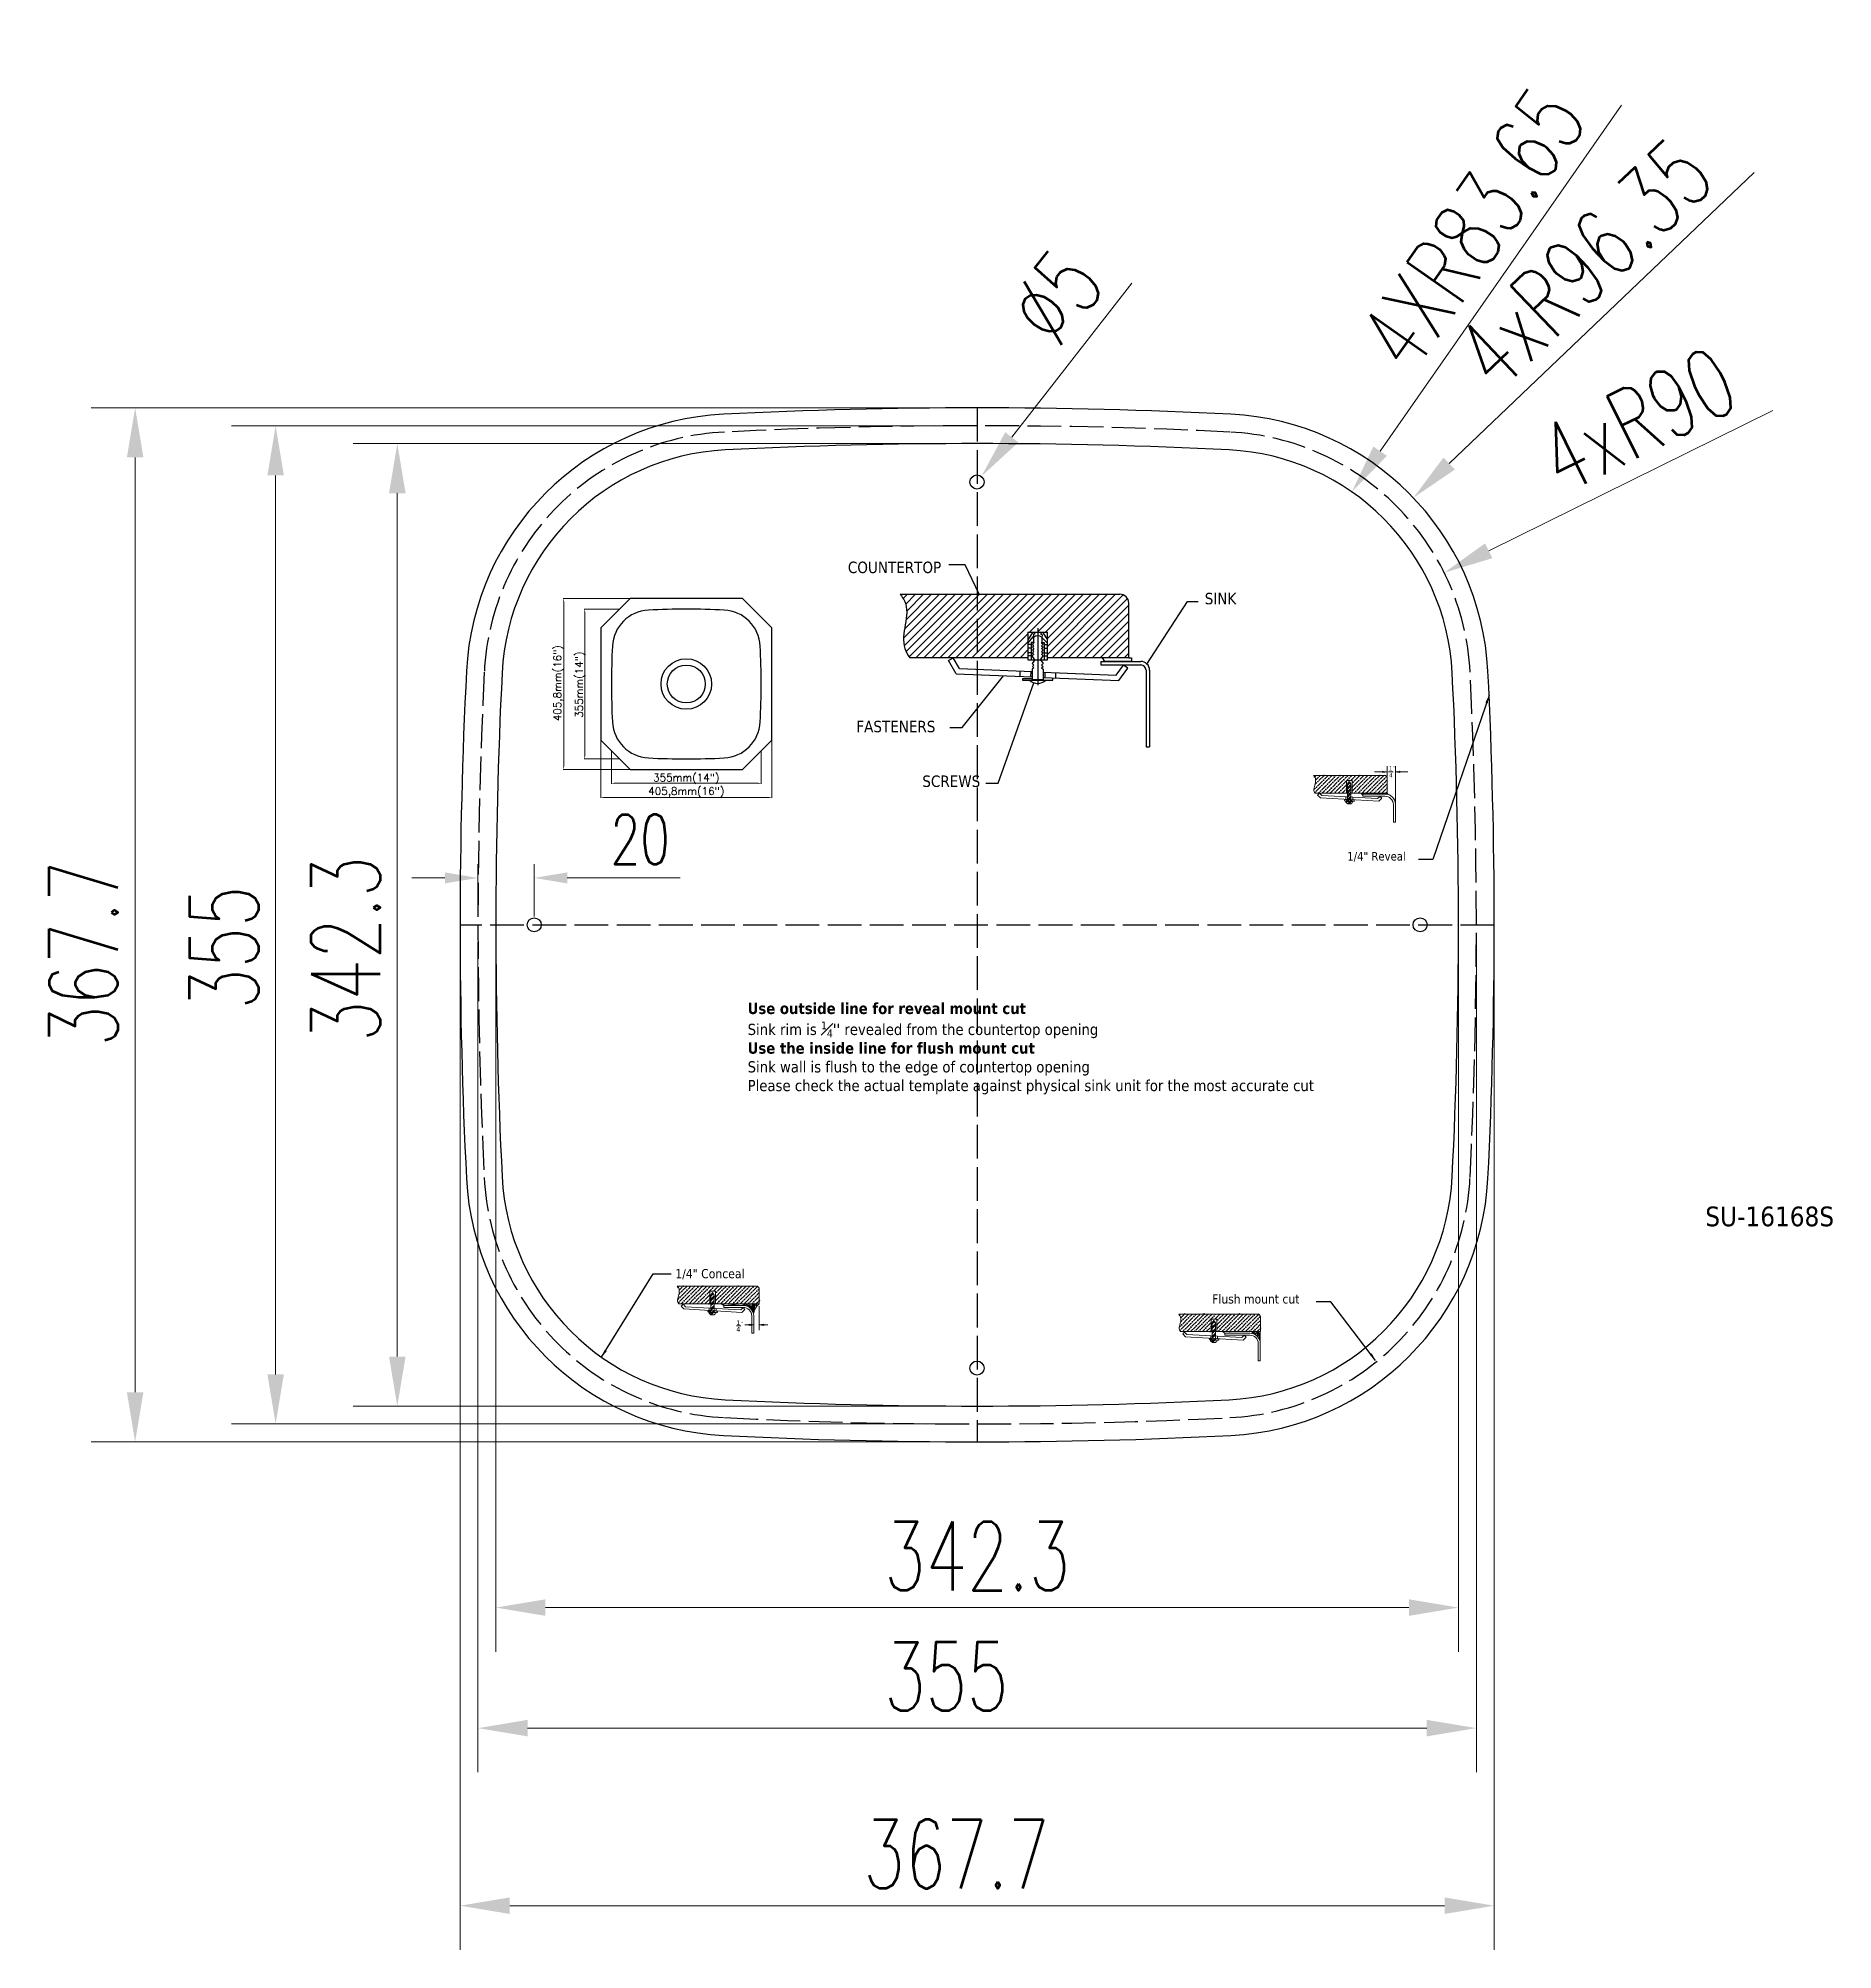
# Model space of a CAD drawing. Header units: millimetres. Extents: x 6405 to 7043, y 327 to 1007.
import ezdxf

# ---------------------------------------------------------------- set-up
doc = ezdxf.new("R2010")
doc.units = ezdxf.units.MM
doc.linetypes.add('ACAD_ISO02W100', pattern=[15, 12, -3])
for name, color, linetype, lineweight in [('CONT', 7, 'Continuous', 50), ('尺寸標注', 1, 'Continuous', 30), ('虚线', 2, 'ACAD_ISO02W100', 30)]:
    doc.layers.add(name, color=color, linetype=linetype, lineweight=lineweight)
doc.layers.add('layer 1', color=7, linetype='Continuous')
doc.styles.add('0', font='arial.ttf', dxfattribs={"height": 1})
doc.styles.add('DIM', font='txt.shx', dxfattribs={"width": 0.7, "bigfont": 'chineset.shx'})
doc.styles.get("Standard").update_dxf_attribs({"font": 'txt', "bigfont": 'gbcbig.shx'})
doc.dimstyles.new('9.8', dxfattribs={"dimscale": 9.8, "dimtxt": 2.5, "dimasz": 1.8, "dimexe": 1.6, "dimexo": 0.625, "dimtad": 1, "dimdec": 0, "dimdsep": 46, "dimlunit": 6, "dimtxsty": 'DIM', "dimcen": 0, "dimclrd": 1, "dimclre": 1, "dimclrt": 3, "dimadec": 1, "dimazin": 1, "dimtfac": 1, "dimtdec": 0, "dimtofl": 0, "dimtmove": 0, "dimatfit": 3, "dimfxl": 1, "dimtolj": 1, "dimlwd": 13, "dimlwe": 13, "dimarcsym": 0})
doc.dimstyles.new('ISO-25', dxfattribs={"dimtxt": 2.5, "dimasz": 2.5, "dimexe": 1.25, "dimexo": 0.625, "dimtad": 1, "dimtxsty": 'Standard', "dimcen": 2.5, "dimadec": 0, "dimazin": 0, "dimtfac": 1, "dimtmove": 0, "dimatfit": 3, "dimfxl": 1, "dimarcsym": 0})
doc.dimstyles.new('MM+IN', dxfattribs={"dimtxt": 4.5, "dimasz": 2.8, "dimexe": 0.1, "dimexo": 0.1, "dimgap": 1, "dimtad": 0, "dimdec": 1, "dimrnd": 25.4, "dimzin": 9, "dimdsep": 46, "dimtxsty": 'Standard', "dimcen": 0, "dimclrd": 1, "dimclre": 1, "dimclrt": 3, "dimadec": 0, "dimazin": 0, "dimtfac": 1, "dimtdec": 1, "dimtofl": 0, "dimtmove": 0, "dimatfit": 3, "dimfxl": 1, "dimfrac": 2, "dimtolj": 1, "dimtzin": 0, "dimarcsym": 0})

msp = doc.modelspace()

# ---------------------------------------------------------------- texts
at = {"color": 1, "lineweight": 9, "style": '0'}
for s, p in [('1', (6653.133, 549.122)), ('4', (6653.138, 546.761))]:
    msp.add_text(s, height=1.688, dxfattribs=at).set_placement(p)
at = {"color": 1, "lineweight": 9, "style": '0', "width": 1.979076}
msp.add_text('"', height=0.852, dxfattribs=at).set_placement((6654.766, 549.253))
at = {"color": 1, "attachment_point": 1}
for s, insert, char_height, width in [('{\\fTahoma|b0|i0|c163|p34; }', (6870.654, 720.811), 3.04404, 31.38011), ('{\\fTahoma|b0|i0|c163|p34; }', (6870.654, 716.499), 3.04404, 27.86835), ('{\\fTahoma|b0|i0|c163|p34;1/4"\\fTahoma|b0|i0|c0|p34; \\fTahoma|b0|i0|c163|p34;Revea\\fTahoma|b0|i0|c0|p34;l}', (6870.344, 717.337), 3.044038, 29.20638), ('{\\fTahoma|b0|i0|c0|p34;SU-16168S}', (6997.656, 591.232), 7, 41.89484), ('{\\fTahoma|b0|i0|c163|p34; }', (6632.951, 575.092), 3.26624, 35.42513), ('{\\fTahoma|b0|i0|c163|p34;1/4" Conceal}', (6631.428, 569.013), 3.26624, 30.98447), ('{\\fTahoma|b0|i0|c163|p34; }', (6632.92, 570.193), 3.26624, 23.53371), ('{\\fTahoma|b0|i0|c0|p34; }', (6811.114, 564.697), 3.24733, 41.89484), ('{\\fTahoma|b0|i0|c0|p34; }', (6811.114, 560.186), 3.24733, 53.19826), ('{\\fTahoma|b0|i0|c0|p34;Flush mount cut}', (6822.312, 559.995), 3.24733, 41.89484)]:
    msp.add_mtext(s, dxfattribs=dict(at, insert=insert, char_height=char_height, width=width))
at = {"color": 3, "insert": (6657.137, 663.699), "char_height": 3.9936, "width": 392.4052, "attachment_point": 1}
msp.add_mtext("\\A1;\\fTahoma|b1|i0|c0|p34;Use outside line for reveal mount cut\\fTahoma|b0|i0|c0|p34; \\PSink rim is {\\H0.7x;\\S1#4;}\\H1.00002x;'' revealed from the countertop opening\\P\\fTahoma|b1|i0|c0|p34;Use the inside line for flush mount cut \\P\\fTahoma|b0|i0|c0|p34;Sink wall is flush to the edge of countertop opening \\PPlease check the actual template against physical sink unit for the most accurate cut \\P\\fTahoma|b1|i0|c0|p34; ", dxfattribs=at)
at = {"layer": 'CONT', "color": 3, "insert": (6691.456, 634.597), "char_height": 1.9968, "width": 22.56186, "attachment_point": 1}
msp.add_mtext('{\\fTahoma|b0|i0|c163|p34;^ }', dxfattribs=at)
at = {"layer": 'layer 1', "color": 1, "lineweight": 9, "style": '0'}
for s, p in [('1', (6885.185, 746.359)), ('4', (6885.2, 743.834))]:
    msp.add_text(s, height=1.544, dxfattribs=at).set_placement(p)
at = {"layer": 'layer 1', "color": 1, "lineweight": 9, "style": '0', "width": 1.579121}
msp.add_text('"', height=0.978, dxfattribs=at).set_placement((6886.723, 746.776))

# ---------------------------------------------------------------- blocks, each defined once
blk = doc.blocks.new('*D16')
at = {"layer": 'Defpoints', "color": 0}
for p in [(6581.26, 708.11), (6561.26, 691.36), (6581.26, 691.42)]:
    blk.add_point(p, dxfattribs=at)
at = {"layer": '尺寸標注', "color": 1, "lineweight": 13}
for p, q in [((6549.5, 708.11), (6537.74, 708.11)), ((6561.26, 694.3), (6561.26, 713.01)), ((6581.26, 694.36), (6581.26, 713.01)), ((6593.02, 708.11), (6633.1, 708.11))]:
    blk.add_line(p, q, dxfattribs=at)
at = {"layer": '尺寸標注', "color": 1}
for points in [[(6549.5, 710.07), (6549.5, 706.15), (6561.26, 708.11)], [(6593.02, 710.07), (6593.02, 706.15), (6581.26, 708.11)]]:
    blk.add_solid(points, dxfattribs=at)
at = {"layer": '尺寸標注', "color": 3, "insert": (6618.94, 721.83), "char_height": 17.64, "attachment_point": 5, "style": 'DIM'}
blk.add_mtext('\\A1;20', dxfattribs=at)
blk = doc.blocks.new('*D15')
at = {"color": 1, "lineweight": 13}
blk.add_line((6793.75, 919.58), (6751.07, 864.81), dxfattribs=at)
at = {"color": 1}
blk.add_solid([(6748.75, 866.61), (6753.39, 863), (6740.23, 850.89)], dxfattribs=at)
at = {"layer": 'Defpoints', "color": 0}
for p in [(6740.23, 850.89), (6737.16, 846.95)]:
    blk.add_point(p, dxfattribs=at)
at = {"color": 3, "insert": (6766.71, 914.77), "char_height": 24.5, "attachment_point": 5, "rotation": 52.07203, "style": 'DIM'}
blk.add_mtext('\\A1;∅5', dxfattribs=at)
blk = doc.blocks.new('efw')
at = {"layer": 'CONT', "lineweight": 25}
h = blk.add_hatch(dxfattribs=at)
h.set_pattern_fill('ANSI31', color=256, scale=0.808315, style=0)
h.set_pattern_definition([(45, (-2535.7435, -4394.8292), (-1.814719, 1.814719), [])])
edge = h.paths.add_edge_path()
edge.add_arc((-1986.41, -4346.4), 4.04, 0, 90)
edge.add_line((-1986.41, -4342.36), (-2086.08, -4342.36))
edge.add_spline(control_points=[(-2086.08, -4342.36), (-2085.3, -4343.42), (-2080.2, -4350.35), (-2087.26, -4362.29), (-2082.56, -4369.84), (-2081.7, -4371.22)], knot_values=[0, 0, 0, 0, 4.788302, 31.211075, 37.135874, 37.135874, 37.135874, 37.135874], degree=3, periodic=0)
edge.add_line((-2081.7, -4371.22), (-2028.11, -4371.22))
edge.add_line((-2028.11, -4371.22), (-2028.11, -4359.65))
edge.add_line((-2028.11, -4359.65), (-2019.24, -4359.65))
edge.add_line((-2019.24, -4359.65), (-2019.24, -4371.22))
edge.add_line((-2019.24, -4371.22), (-1982.37, -4371.22))
edge.add_line((-1982.37, -4371.22), (-1982.37, -4346.4))
at = {"lineweight": 25}
for p, q in [((-2064.15, -4372.49), (-2062.07, -4371.24)), ((-2031.7, -4377.23), (-2031.8, -4379.65)), ((-2026.85, -4377.43), (-2026.95, -4379.85)), ((-2020.39, -4377.7), (-2020.49, -4380.13)), ((-2015.55, -4377.91), (-2015.65, -4380.33)), ((-1982.81, -4375.9), (-1984.78, -4374.49))]:
    blk.add_line(p, q, dxfattribs=at)
at = {"layer": 'CONT', "lineweight": 25}
for p, q in [((-2056.53, -4329.02), (-2063.98, -4329.02)), ((-2050.18, -4342.36), (-2056.53, -4329.02)), ((-2086.08, -4342.36), (-1986.41, -4342.36)), ((-1982.37, -4371.22), (-1982.37, -4346.4)), ((-1974.1, -4374.02), (-1955.69, -4345.68)), ((-1955.69, -4345.68), (-1950.91, -4345.68)), ((-2028.11, -4359.65), (-2019.24, -4359.65)), ((-2025.83, -4359.65), (-2028.11, -4363)), ((-2028.11, -4359.65), (-2028.11, -4372.07)), ((-2028.11, -4364.6), (-2025.63, -4361.48)), ((-2025.05, -4360.54), (-2025.63, -4360.54)), ((-2025.05, -4359.65), (-2025.05, -4360.54)), ((-2023.67, -4357.69), (-2023.67, -4383.58)), ((-2022.3, -4359.65), (-2022.3, -4360.54)), ((-2022.3, -4360.54), (-2021.72, -4360.54)), ((-2021.51, -4359.65), (-2019.24, -4363)), ((-2019.24, -4372.07), (-2019.24, -4359.65)), ((-2026.62, -4365.14), (-2028.11, -4365.14)), ((-2026.62, -4366.87), (-2028.11, -4366.87)), ((-2026.62, -4368.89), (-2028.11, -4368.89)), ((-2025.44, -4364.2), (-2026.62, -4364.21)), ((-2026.62, -4364.21), (-2026.62, -4372.07)), ((-2025.42, -4369.63), (-2026.1, -4370.28)), ((-2025.41, -4364.44), (-2026.08, -4365.09)), ((-2025.41, -4365.74), (-2026.08, -4365.09)), ((-2025.41, -4365.74), (-2026.08, -4366.39)), ((-2025.41, -4367.05), (-2026.08, -4366.39)), ((-2025.41, -4367.05), (-2026.08, -4367.7)), ((-2025.41, -4368.35), (-2026.08, -4367.7)), ((-2025.41, -4368.35), (-2026.08, -4369)), ((-2025.41, -4369.65), (-2026.08, -4369)), ((-2021.93, -4364.44), (-2021.26, -4365.09)), ((-2021.93, -4365.74), (-2021.26, -4365.09)), ((-2021.93, -4365.74), (-2021.26, -4366.39)), ((-2021.93, -4367.05), (-2021.26, -4366.39)), ((-2021.93, -4367.05), (-2021.26, -4367.7)), ((-2021.93, -4368.35), (-2021.26, -4367.7)), ((-2021.93, -4368.35), (-2021.26, -4369)), ((-2021.93, -4369.65), (-2021.26, -4369)), ((-2021.92, -4369.63), (-2021.25, -4370.28)), ((-2021.9, -4364.2), (-2020.73, -4364.21)), ((-2019.24, -4364.6), (-2021.72, -4361.95)), ((-2020.73, -4364.21), (-2020.73, -4372.07)), ((-2020.73, -4365.14), (-2019.24, -4365.14)), ((-2020.73, -4366.87), (-2019.24, -4366.87)), ((-2020.73, -4368.89), (-2019.24, -4368.89)), ((-2028.07, -4371.22), (-2081.7, -4371.22)), ((-2060.6, -4378.44), (-2064.15, -4372.49)), ((-2059.19, -4376.08), (-2062.07, -4371.24)), ((-2060.6, -4378.44), (-2026.11, -4379.89)), ((-2059.19, -4376.08), (-2026.11, -4377.46)), ((-2026.62, -4370.28), (-2028.11, -4370.28)), ((-2028.11, -4372.07), (-2019.24, -4372.07)), ((-2025.41, -4375.8), (-2026.11, -4376.29)), ((-2026.11, -4376.29), (-2026.11, -4381.08)), ((-2024.93, -4372.07), (-2026.1, -4370.28)), ((-2024.93, -4372.07), (-2026.1, -4373.86)), ((-2025.42, -4374.51), (-2026.1, -4373.86)), ((-2025.41, -4374.5), (-2026.08, -4375.15)), ((-2025.41, -4375.8), (-2026.08, -4375.15)), ((-2022.41, -4372.07), (-2021.25, -4370.28)), ((-2022.41, -4372.07), (-2021.25, -4373.86)), ((-2021.93, -4374.5), (-2021.26, -4375.15)), ((-2021.93, -4375.8), (-2021.26, -4375.15)), ((-2021.93, -4375.8), (-2021.23, -4376.29)), ((-2021.92, -4374.51), (-2021.25, -4373.86)), ((-2021.23, -4376.29), (-2021.23, -4381.08)), ((-2021.23, -4377.67), (-1988.06, -4379.06)), ((-2020.73, -4370.28), (-2019.24, -4370.28)), ((-1982.37, -4371.22), (-2019.24, -4371.22)), ((-1994.97, -4372.84), (-1976.96, -4372.84)), ((-1994.97, -4372.84), (-1994.97, -4374.46)), ((-1994.97, -4374.46), (-1976.96, -4374.46)), ((-1993.23, -4372.84), (-1994.34, -4371.22)), ((-1981.09, -4372.84), (-1993.23, -4372.84)), ((-1988.06, -4379.06), (-1984.78, -4374.49)), ((-1986.85, -4381.54), (-1982.81, -4375.9)), ((-1982.37, -4371.22), (-1981.09, -4371.22)), ((-1981.09, -4371.22), (-1981.09, -4372.84)), ((-1974.53, -4376.88), (-1974.53, -4411.58)), ((-1972.92, -4376.88), (-1972.92, -4411.58)), ((-2057.85, -4402.86), (-2039.12, -4379.34)), ((-2041.6, -4428.13), (-2025.38, -4382.59)), ((-2026.11, -4380.73), (-2030.53, -4380.73)), ((-2030.53, -4380.73), (-2030.53, -4381.31)), ((-2030.53, -4381.31), (-2016.86, -4381.31)), ((-2026.11, -4381.08), (-2021.23, -4381.08)), ((-2021.23, -4380.09), (-1986.85, -4381.54)), ((-2016.86, -4381.31), (-2016.81, -4380.28)), ((-2063.46, -4402.86), (-2057.85, -4402.86)), ((-1974.53, -4411.58), (-1972.92, -4411.58)), ((-2047.23, -4428.13), (-2041.6, -4428.13))]:
    blk.add_line(p, q, dxfattribs=at)
for centre, radius, start, end in [((-1986.41, -4346.4), 4.04, 0, 90), ((-2023.67, -4364.34), 3.09, 50.67704, 129.32296), ((-1976.96, -4376.88), 4.04, 0, 90), ((-1976.96, -4376.88), 2.42, 0, 90), ((-2023.69, -4377.67), 5.2, 224.46619, 315.53381)]:
    blk.add_arc(centre, radius, start, end, dxfattribs=at)
for points, knots in [([(-2086.08, -4342.36), (-2085.3, -4343.42), (-2080.2, -4350.35), (-2087.26, -4362.29), (-2082.56, -4369.84), (-2081.7, -4371.22)], [0, 0, 0, 0, 3.870458, 25.228387, 30.017492, 30.017492, 30.017492, 30.017492]), ([(-2025.63, -4360.54), (-2025.64, -4361.35), (-2025.65, -4362.66), (-2025.48, -4363.95), (-2025.41, -4364.44)], [0.304732, 0.304732, 0.304732, 0.304732, 3.312565, 5.150382, 5.150382, 5.150382, 5.150382]), ([(-2021.72, -4360.54), (-2021.71, -4361.35), (-2021.7, -4362.66), (-2021.87, -4363.95), (-2021.93, -4364.44)], [0.304732, 0.304732, 0.304732, 0.304732, 3.312565, 5.150382, 5.150382, 5.150382, 5.150382])]:
    blk.add_open_spline(points, degree=3, knots=knots, dxfattribs=at)
at = {"layer": 'CONT', "char_height": 5.1975, "width": 14.8643, "attachment_point": 1}
for s, insert in [('{\\fTahoma|b0|i0|c0|p34;COUNTERTOP\\P }', (-2109.76, -4327.58)), ('{\\fTahoma|b0|i0|c0|p34;SINK\\P }', (-1947.9, -4341.73)), ('{\\fTahoma|b0|i0|c0|p34;FASTENERS\\P }', (-2105.92, -4399.77)), ('{\\fTahoma|b0|i0|c0|p34;SCREWS\\P }', (-2075.98, -4424.59))]:
    blk.add_mtext(s, dxfattribs=dict(at, insert=insert))
blk = doc.blocks.new('*D4')
at = {"lineweight": 0}
for p, q in [((13353, 5024.1), (13061.7, 5024.1)), ((13063, 4626.3), (13063, 5016.1)), ((13369.4, 4618.3), (13061.7, 4618.3))]:
    blk.add_line(p, q, dxfattribs=at)
for points in [[(13061.7, 5016.1), (13064.3, 5016.1), (13063, 5024.1)], [(13061.7, 4626.3), (13064.3, 4626.3), (13063, 4618.3)]]:
    blk.add_solid(points)
at = {"layer": 'Defpoints', "color": 0}
for p in [(13063, 5024.1), (13353.6, 5024.1), (13370, 4618.3)]:
    blk.add_point(p, dxfattribs=at)
at = {"insert": (13051, 4823.2), "char_height": 18, "attachment_point": 5, "rotation": 90}
blk.add_mtext('{\\C1;405,8mm(16")}', dxfattribs=at)
blk = doc.blocks.new('*D5')
at = {"lineweight": 0}
for p, q in [((13150.7, 4820.6), (13150.7, 4551.1)), ((13556.5, 4820.6), (13556.5, 4551.1)), ((13158.7, 4552.4), (13548.5, 4552.4))]:
    blk.add_line(p, q, dxfattribs=at)
for points in [[(13158.7, 4553.7), (13158.7, 4551), (13150.7, 4552.4)], [(13548.5, 4553.7), (13548.5, 4551), (13556.5, 4552.4)]]:
    blk.add_solid(points)
at = {"layer": 'Defpoints', "color": 0}
for p in [(13150.7, 4821.2), (13556.5, 4821.2), (13556.5, 4552.4)]:
    blk.add_point(p, dxfattribs=at)
at = {"insert": (13353.6, 4564.4), "char_height": 18, "attachment_point": 5}
blk.add_mtext('{\\C1;405,8mm(16")}', dxfattribs=at)
blk = doc.blocks.new('*D2')
at = {"lineweight": 0}
for p, q in [((13176.1, 4661.9), (13176.1, 4584.6)), ((13531.1, 4661.9), (13531.1, 4584.6)), ((13184.1, 4585.8), (13523.1, 4585.8))]:
    blk.add_line(p, q, dxfattribs=at)
for points in [[(13184.1, 4587.2), (13184.1, 4584.5), (13176.1, 4585.8)], [(13523.1, 4587.2), (13523.1, 4584.5), (13531.1, 4585.8)]]:
    blk.add_solid(points)
at = {"layer": 'Defpoints', "color": 0}
for p in [(13176.1, 4662.5), (13531.1, 4662.5), (13531.1, 4585.8)]:
    blk.add_point(p, dxfattribs=at)
at = {"insert": (13353.6, 4596.3), "char_height": 18, "attachment_point": 5}
blk.add_mtext('{\\C1;355mm(14")}', dxfattribs=at)
blk = doc.blocks.new('*D3')
at = {"lineweight": 0}
for p, q in [((13194.3, 4998.7), (13111.6, 4998.7)), ((13112.8, 4990.7), (13112.8, 4651.7)), ((13194.3, 4643.7), (13111.6, 4643.7))]:
    blk.add_line(p, q, dxfattribs=at)
for points in [[(13111.5, 4990.7), (13114.2, 4990.7), (13112.8, 4998.7)], [(13111.5, 4651.7), (13114.2, 4651.7), (13112.8, 4643.7)]]:
    blk.add_solid(points)
at = {"layer": 'Defpoints', "color": 0}
for p in [(13194.9, 4998.7), (13112.8, 4643.7), (13194.9, 4643.7)]:
    blk.add_point(p, dxfattribs=at)
at = {"insert": (13102.3, 4819.6), "char_height": 18, "attachment_point": 5, "rotation": 90}
blk.add_mtext('{\\C1;355mm(14")}', dxfattribs=at)
blk = doc.blocks.new('*D14')
at = {"color": 1, "lineweight": 13}
blk.add_line((6967.8, 982.88), (6882.05, 859.88), dxfattribs=at)
at = {"color": 1}
blk.add_solid([(6879.64, 861.56), (6884.46, 858.2), (6871.96, 845.41)], dxfattribs=at)
at = {"layer": 'Defpoints', "color": 0}
for p in [(6871.96, 845.41), (6824.12, 776.79)]:
    blk.add_point(p, dxfattribs=at)
at = {"color": 3, "insert": (6914.9, 939.12), "char_height": 24.5, "attachment_point": 5, "rotation": 55.1182, "style": 'DIM'}
blk.add_mtext('\\A1;4X{\\Ftxt,gbcbig|c163;R83.65}', dxfattribs=at)
blk = doc.blocks.new('*D13')
at = {"color": 1, "lineweight": 13}
for p, q in [((6732.63, 862.57), (6516.9, 862.57)), ((6532.58, 844.93), (6532.58, 537.91)), ((6732.63, 520.27), (6516.9, 520.27))]:
    blk.add_line(p, q, dxfattribs=at)
at = {"color": 1}
for points in [[(6529.64, 844.93), (6535.52, 844.93), (6532.58, 862.57)], [(6529.64, 537.91), (6535.52, 537.91), (6532.58, 520.27)]]:
    blk.add_solid(points, dxfattribs=at)
at = {"layer": 'Defpoints', "color": 0}
for p in [(6738.76, 862.57), (6532.58, 520.27), (6738.76, 520.27)]:
    blk.add_point(p, dxfattribs=at)
at = {"color": 3, "insert": (6514.21, 682.85), "char_height": 24.5, "attachment_point": 5, "rotation": 90, "style": 'DIM'}
blk.add_mtext('\\A1;342.3', dxfattribs=at)
blk = doc.blocks.new('*D12')
at = {"color": 1, "lineweight": 13}
for p, q in [((6567.61, 685.3), (6567.61, 432.93)), ((6909.91, 685.3), (6909.91, 432.93)), ((6585.25, 448.61), (6892.27, 448.61))]:
    blk.add_line(p, q, dxfattribs=at)
at = {"color": 1}
for points in [[(6585.25, 451.55), (6585.25, 445.67), (6567.61, 448.61)], [(6892.27, 451.55), (6892.27, 445.67), (6909.91, 448.61)]]:
    blk.add_solid(points, dxfattribs=at)
at = {"layer": 'Defpoints', "color": 0}
for p in [(6567.61, 691.42), (6909.91, 691.42), (6909.91, 448.61)]:
    blk.add_point(p, dxfattribs=at)
at = {"color": 3, "insert": (6738.76, 466.99), "char_height": 24.5, "attachment_point": 5, "style": 'DIM'}
blk.add_mtext('\\A1;342.3', dxfattribs=at)
blk = doc.blocks.new('*D11')
at = {"color": 1, "lineweight": 13}
blk.add_line((7021.71, 874.38), (6920.63, 824.46), dxfattribs=at)
at = {"color": 1}
blk.add_solid([(6919.33, 827.09), (6921.94, 821.82), (6904.82, 816.65)], dxfattribs=at)
at = {"layer": 'Defpoints', "color": 0}
for p in [(6904.82, 816.65), (6824.12, 776.79)]:
    blk.add_point(p, dxfattribs=at)
at = {"color": 3, "insert": (6973.48, 871.06), "char_height": 24.5, "attachment_point": 5, "rotation": 26.28665, "style": 'DIM'}
blk.add_mtext('\\A1;4xR90', dxfattribs=at)
blk = doc.blocks.new('*D10')
at = {"color": 1, "lineweight": 13}
blk.add_line((7015.08, 958.98), (6906.6, 855.48), dxfattribs=at)
at = {"color": 1}
blk.add_solid([(6904.57, 857.6), (6908.63, 853.35), (6893.84, 843.3)], dxfattribs=at)
at = {"layer": 'Defpoints', "color": 0}
for p in [(6893.84, 843.3), (6824.12, 776.79)]:
    blk.add_point(p, dxfattribs=at)
at = {"color": 3, "insert": (6954.54, 926.61), "char_height": 24.5, "attachment_point": 5, "rotation": 43.654, "style": 'DIM'}
blk.add_mtext('\\A1;4xR96.35', dxfattribs=at)
blk = doc.blocks.new('*D9')
at = {"color": 1, "lineweight": 13}
for p, q in [((6732.63, 868.92), (6473.64, 868.92)), ((6489.32, 851.28), (6489.32, 531.56)), ((6732.63, 513.92), (6473.64, 513.92))]:
    blk.add_line(p, q, dxfattribs=at)
at = {"color": 1}
for points in [[(6486.38, 851.28), (6492.26, 851.28), (6489.32, 868.92)], [(6486.38, 531.56), (6492.26, 531.56), (6489.32, 513.92)]]:
    blk.add_solid(points, dxfattribs=at)
at = {"layer": 'Defpoints', "color": 0}
for p in [(6738.76, 868.92), (6489.32, 513.92), (6738.76, 513.92)]:
    blk.add_point(p, dxfattribs=at)
at = {"color": 3, "insert": (6470.95, 683.31), "char_height": 24.5, "attachment_point": 5, "rotation": 90, "style": 'DIM'}
blk.add_mtext('\\A1;355', dxfattribs=at)
blk = doc.blocks.new('*D8')
at = {"color": 1, "lineweight": 13}
for p, q in [((6732.63, 875.27), (6423.68, 875.27)), ((6439.36, 857.63), (6439.36, 525.21)), ((6732.63, 507.57), (6423.68, 507.57))]:
    blk.add_line(p, q, dxfattribs=at)
at = {"color": 1}
for points in [[(6436.42, 857.63), (6442.3, 857.63), (6439.36, 875.27)], [(6436.42, 525.21), (6442.3, 525.21), (6439.36, 507.57)]]:
    blk.add_solid(points, dxfattribs=at)
at = {"layer": 'Defpoints', "color": 0}
for p in [(6738.76, 875.27), (6439.36, 507.57), (6738.76, 507.57)]:
    blk.add_point(p, dxfattribs=at)
at = {"color": 3, "insert": (6420.99, 681.17), "char_height": 24.5, "attachment_point": 5, "rotation": 90, "style": 'DIM'}
blk.add_mtext('\\A1;367.7', dxfattribs=at)
blk = doc.blocks.new('*D7')
at = {"color": 1, "lineweight": 13}
for p, q in [((6554.91, 685.3), (6554.91, 326.92)), ((6922.61, 685.3), (6922.61, 326.92)), ((6572.55, 342.6), (6904.97, 342.6))]:
    blk.add_line(p, q, dxfattribs=at)
at = {"color": 1}
for points in [[(6572.55, 345.54), (6572.55, 339.66), (6554.91, 342.6)], [(6904.97, 345.54), (6904.97, 339.66), (6922.61, 342.6)]]:
    blk.add_solid(points, dxfattribs=at)
at = {"layer": 'Defpoints', "color": 0}
for p in [(6554.91, 691.42), (6922.61, 691.42), (6922.61, 342.6)]:
    blk.add_point(p, dxfattribs=at)
at = {"color": 3, "insert": (6731.39, 360.98), "char_height": 24.5, "attachment_point": 5, "style": 'DIM'}
blk.add_mtext('\\A1;367.7', dxfattribs=at)
blk = doc.blocks.new('*D6')
at = {"color": 1, "lineweight": 13}
for p, q in [((6561.26, 685.3), (6561.26, 390.07)), ((6916.26, 685.3), (6916.26, 390.07)), ((6578.9, 405.75), (6898.62, 405.75))]:
    blk.add_line(p, q, dxfattribs=at)
at = {"color": 1}
for points in [[(6578.9, 408.69), (6578.9, 402.81), (6561.26, 405.75)], [(6898.62, 408.69), (6898.62, 402.81), (6916.26, 405.75)]]:
    blk.add_solid(points, dxfattribs=at)
at = {"layer": 'Defpoints', "color": 0}
for p in [(6561.26, 691.42), (6916.26, 691.42), (6916.26, 405.75)]:
    blk.add_point(p, dxfattribs=at)
at = {"color": 3, "insert": (6727.78, 424.12), "char_height": 24.5, "attachment_point": 5, "style": 'DIM'}
blk.add_mtext('\\A1;355', dxfattribs=at)
blk = doc.blocks.new('rywy')
for p, q in [((13219.446, 5023.202), (13151.602, 4955.358)), ((13485.679, 5024.081), (13221.567, 5024.081)), ((13555.645, 4955.358), (13487.8, 5023.202)), ((13150.723, 4953.237), (13150.723, 4689.125)), ((13556.523, 4689.125), (13556.523, 4953.237)), ((13151.602, 4687.004), (13219.446, 4619.16)), ((13487.8, 4619.16), (13555.645, 4687.004)), ((13221.567, 4618.281), (13485.679, 4618.281))]:
    blk.add_line(p, q)
for radius in [60, 45]:
    blk.add_circle((13353.623, 4821.181), radius)
for centre, radius, start, end in [((13268.255, 4906.549), 90, 92.861548, 177.138452), ((13221.567, 5021.081), 3, 90, 135), ((13353.623, 3198.681), 1800, 87.138452, 92.861548), ((13438.991, 4906.549), 90, 2.861548, 87.138452), ((13485.679, 5021.081), 3, 45, 90), ((13153.723, 4953.237), 3, 135, 180), ((13553.523, 4953.237), 3, 0, 45), ((14976.123, 4821.181), 1800, 177.138452, 182.861548), ((11731.123, 4821.181), 1800, 357.138452, 2.861548), ((13268.255, 4735.813), 90, 182.861548, 267.138452), ((13438.991, 4735.813), 90, 272.861548, 357.138452), ((13153.723, 4689.125), 3, 180, 225), ((13553.523, 4689.125), 3, 315, 0), ((13353.623, 6443.681), 1800, 267.138452, 272.861548), ((13221.567, 4621.281), 3, 225, 270), ((13485.679, 4621.281), 3, 270, 315)]:
    blk.add_arc(centre, radius, start, end)
for base, p1, p2, text, picture, middle in [((13062.999, 5024.081), (13369.986, 4618.281), (13353.623, 5024.081), '{\\C1;405,8mm(16")}', '*D4', (13062.999, 4823.167)), ((13112.822, 4643.681), (13194.925, 4998.681), (13194.925, 4643.681), '{\\C1;355mm(14")}', '*D3', (13112.822, 4819.582))]:
    dim = blk.add_linear_dim(base=base, p1=p1, p2=p2, angle=90, text=text, dimstyle='ISO-25')
    dim.commit()
    dim.dimension.update_dxf_attribs({"geometry": picture, "text_midpoint": middle, "dimtype": 128})
for base, p1, p2, text, picture, middle in [((13556.523, 4552.381), (13150.723, 4821.181), (13556.523, 4821.181), '{\\C1;405,8mm(16")}', '*D5', (13353.623, 4552.381)), ((13531.126, 4585.845), (13176.126, 4662.48), (13531.126, 4662.485), '{\\C1;355mm(14")}', '*D2', (13353.626, 4585.845))]:
    dim = blk.add_linear_dim(base=base, p1=p1, p2=p2, text=text, dimstyle='ISO-25')
    dim.commit()
    dim.dimension.update_dxf_attribs({"geometry": picture, "text_midpoint": middle, "dimtype": 128})

# ---------------------------------------------------------------- dimensions: what is measured, and where the dimension line sits
for mpoint, text, picture, middle in [((6871.963, 845.41), '4X{\\Ftxt,gbcbig|c163;<>}', '*D14', (6914.895, 939.125)), ((6893.836, 843.299), '4x<>', '*D10', (6954.538, 926.611))]:
    dim = msp.add_radius_dim(center=(6824.124, 776.789), mpoint=mpoint, text=text, dimstyle='9.8', override={"dimdec": 2, "dimtdec": 2})
    dim.commit()
    dim.dimension.update_dxf_attribs({"geometry": picture, "text_midpoint": middle})
dim = msp.add_diameter_dim_2p(p1=(6737.157, 846.949), p2=(6740.231, 850.893), dimstyle='9.8', override={"dimdec": 2, "dimtdec": 2})
dim.commit()
dim.dimension.update_dxf_attribs({"geometry": '*D15', "text_midpoint": (6781.203, 903.471), "dimtype": 131})
dim = msp.add_radius_dim(center=(6824.124, 776.789), mpoint=(6904.817, 816.646), text='4x<>', dimstyle='9.8', override={"dimdec": 2, "dimtdec": 2})
dim.commit()
dim.dimension.update_dxf_attribs({"geometry": '*D11', "text_midpoint": (6981.617, 854.581), "dimtype": 132})
for base, p1, p2, picture, middle in [((6439.361, 507.571), (6738.757, 875.271), (6738.757, 507.571), '*D8', (6439.361, 681.173)), ((6489.323, 513.921), (6738.757, 868.921), (6738.757, 513.921), '*D9', (6489.323, 683.308)), ((6532.584, 520.271), (6738.757, 862.571), (6738.757, 520.271), '*D13', (6532.584, 682.847))]:
    dim = msp.add_linear_dim(base=base, p1=p1, p2=p2, angle=90, dimstyle='9.8', override={"dimdec": 2, "dimtdec": 2})
    dim.commit()
    dim.dimension.update_dxf_attribs({"geometry": picture, "text_midpoint": middle, "dimtype": 128})
for base, p1, p2, picture, middle in [((6922.607, 342.602), (6554.907, 691.421), (6922.607, 691.421), '*D7', (6731.386, 342.602)), ((6916.257, 405.746), (6561.257, 691.421), (6916.257, 691.421), '*D6', (6727.782, 405.746))]:
    dim = msp.add_linear_dim(base=base, p1=p1, p2=p2, dimstyle='9.8', override={"dimdec": 2, "dimtdec": 2})
    dim.commit()
    dim.dimension.update_dxf_attribs({"geometry": picture, "text_midpoint": middle, "dimtype": 128})
dim = msp.add_linear_dim(base=(6909.907, 448.61), p1=(6567.607, 691.421), p2=(6909.907, 691.421), dimstyle='9.8', override={"dimdec": 2, "dimtdec": 2})
dim.commit()
dim.dimension.update_dxf_attribs({"geometry": '*D12', "text_midpoint": (6738.757, 466.985)})
at = {"layer": '尺寸標注'}
dim = msp.add_linear_dim(base=(6581.257, 708.112), p1=(6561.257, 691.359), p2=(6581.257, 691.421), dimstyle='9.8', override={"dimtxt": 1.8, "dimasz": 1.2, "dimexe": 0.5, "dimexo": 0.3, "dimgap": 0.5}, dxfattribs=at)
dim.commit()
dim.dimension.update_dxf_attribs({"geometry": '*D16', "text_midpoint": (6618.938, 721.832)})

# ---------------------------------------------------------------- hatches: boundary and pattern name
at = {"layer": 'layer 1', "lineweight": 9}
h = msp.add_hatch(color=1, dxfattribs=at)
edge = h.paths.add_edge_path()
edge.add_spline(control_points=[(6875.838, 737.537), (6875.839, 737.537), (6875.839, 737.536), (6875.839, 737.536), (6875.839, 737.536), (6875.839, 738.224), (6875.839, 738.25)], knot_values=[0.5094824, 0.5094824, 0.5094824, 0.5094824, 0.5142092, 0.5142092, 0.5142092, 1.0047268, 1.0047268, 1.0047268, 1.0047268], degree=3, periodic=0)
edge.add_spline(control_points=[(6875.839, 738.25), (6875.602, 738.25), (6875.362, 738.25), (6875.121, 738.25)], knot_values=[0.5897023, 0.5897023, 0.5897023, 0.5897023, 0.6090248, 0.6090248, 0.6090248, 0.6090248], degree=3, periodic=0)
edge.add_spline(control_points=[(6875.121, 738.25), (6875.147, 738.224), (6875.813, 737.563), (6875.838, 737.537)], knot_values=[0.0047268, 0.0047268, 0.0047268, 0.0047268, 0.2452588, 0.2452588, 0.2452588, 0.2452588], degree=3, periodic=0)
edge.add_spline(control_points=[(6875.838, 737.537), (6875.838, 737.72), (6875.838, 737.902), (6875.838, 737.902)], knot_values=[0.5022947, 0.5022947, 0.5022947, 0.5022947, 1, 1, 1, 1], degree=3, periodic=0)
edge.add_spline(control_points=[(6884.583, 737.905), (6884.583, 737.905), (6875.839, 737.905), (6875.839, 737.905)], knot_values=[0.5, 0.5, 0.5, 0.5, 1, 1, 1, 1], degree=3, periodic=0)
edge = h.paths.add_edge_path()
edge.add_spline(control_points=[(6884.785, 737.905), (6884.769, 737.932), (6884.598, 738.223), (6884.583, 738.248)], knot_values=[0.0412956, 0.0412956, 0.0412956, 0.0412956, 0.9552073, 0.9552073, 0.9552073, 0.9552073], degree=3, periodic=0)
edge.add_spline(control_points=[(6884.583, 738.248), (6884.583, 738.234), (6884.583, 738.165), (6884.583, 738.091)], knot_values=[0.1315905, 0.1315905, 0.1315905, 0.1315905, 0.2375517, 0.2375517, 0.2375517, 0.2375517], degree=3, periodic=0)
edge.add_spline(control_points=[(6884.583, 738.091), (6884.583, 738.076), (6884.583, 738.06), (6884.583, 738.045)], knot_values=[0.10896, 0.10896, 0.10896, 0.10896, 0.1315905, 0.1315905, 0.1315905, 0.1315905], degree=3, periodic=0)
edge.add_spline(control_points=[(6884.583, 738.045), (6884.583, 737.97), (6884.583, 737.905), (6884.583, 737.905), (6884.583, 737.905), (6884.583, 737.905), (6884.583, 737.905)], knot_values=[0.99999, 0.99999, 0.99999, 0.99999, 1.10895, 1.10895, 1.10895, 1.10896, 1.10896, 1.10896, 1.10896], degree=3, periodic=0)
edge.add_spline(control_points=[(6884.583, 737.905), (6884.583, 737.905), (6884.764, 737.905), (6884.785, 737.905)], knot_values=[0.5288178, 0.5288178, 0.5288178, 0.5288178, 0.99999, 0.99999, 0.99999, 0.99999], degree=3, periodic=0)
h = msp.add_hatch(color=1, dxfattribs=at)
edge = h.paths.add_edge_path()
edge.add_spline(control_points=[(6884.583, 738.091), (6884.583, 738.165), (6884.583, 738.234), (6884.583, 738.248)], knot_values=[0.1315905, 0.1315905, 0.1315905, 0.1315905, 0.2375517, 0.2375517, 0.2375517, 0.2375517], degree=3, periodic=0)
edge.add_spline(control_points=[(6884.583, 738.248), (6884.583, 738.249), (6884.582, 738.25), (6884.582, 738.25)], knot_values=[0.00001, 0.00001, 0.00001, 0.00001, 0.0412956, 0.0412956, 0.0412956, 0.0412956], degree=3, periodic=0)
edge.add_spline(control_points=[(6884.582, 738.25), (6884.57, 738.25), (6884.44, 738.25), (6884.21, 738.25)], knot_values=[0.9288448, 0.9288448, 0.9288448, 0.9288448, 0.9963742, 0.9963742, 0.9963742, 0.9963742], degree=3, periodic=0)
edge.add_spline(control_points=[(6884.21, 738.25), (6884.21, 738.25), (6884.173, 738.25), (6884.139, 738.25)], knot_values=[0.066844, 0.066844, 0.066844, 0.066844, 0.1428571, 0.1428571, 0.1428571, 0.1428571], degree=3, periodic=0)
edge.add_spline(control_points=[(6884.139, 738.25), (6884.081, 738.25), (6884.018, 738.25), (6883.95, 738.25)], knot_values=[0.9065622, 0.9065622, 0.9065622, 0.9065622, 0.9221595, 0.9221595, 0.9221595, 0.9221595], degree=3, periodic=0)
edge.add_spline(control_points=[(6883.95, 738.25), (6883.162, 738.25), (6881.691, 738.25), (6879.841, 738.25)], knot_values=[0.7261705, 0.7261705, 0.7261705, 0.7261705, 0.9065622, 0.9065622, 0.9065622, 0.9065622], degree=3, periodic=0)
edge.add_spline(control_points=[(6879.841, 738.25), (6879.01, 738.25), (6878.102, 738.25), (6877.145, 738.25)], knot_values=[0.645122, 0.645122, 0.645122, 0.645122, 0.7261705, 0.7261705, 0.7261705, 0.7261705], degree=3, periodic=0)
edge.add_spline(control_points=[(6877.144, 738.25), (6877.143, 738.25), (6877.142, 738.25), (6877.141, 738.25)], knot_values=[0.1274521, 0.1274521, 0.1274521, 0.1274521, 0.1351069, 0.1351069, 0.1351069, 0.1351069], degree=3, periodic=0)
edge.add_spline(control_points=[(6877.141, 738.25), (6877.138, 738.25), (6877.134, 738.25), (6877.13, 738.25)], knot_values=[0.1124311, 0.1124311, 0.1124311, 0.1124311, 0.1274521, 0.1274521, 0.1274521, 0.1274521], degree=3, periodic=0)
edge.add_spline(control_points=[(6877.13, 738.25), (6877.121, 738.25), (6877.109, 738.25), (6877.096, 738.25)], knot_values=[0.083538, 0.083538, 0.083538, 0.083538, 0.1124311, 0.1124311, 0.1124311, 0.1124311], degree=3, periodic=0)
edge.add_spline(control_points=[(6877.096, 738.25), (6877.09, 738.25), (6877.084, 738.25), (6877.078, 738.25)], knot_values=[0.0701633, 0.0701633, 0.0701633, 0.0701633, 0.083538, 0.083538, 0.083538, 0.083538], degree=3, periodic=0)
edge.add_spline(control_points=[(6877.096, 738.25), (6877.026, 738.25), (6876.955, 738.25), (6876.885, 738.25)], knot_values=[0.6378162, 0.6378162, 0.6378162, 0.6378162, 0.6437523, 0.6437523, 0.6437523, 0.6437523], degree=3, periodic=0)
edge.add_spline(control_points=[(6876.885, 738.25), (6876.542, 738.25), (6876.193, 738.25), (6875.839, 738.25)], knot_values=[0.6090248, 0.6090248, 0.6090248, 0.6090248, 0.6378162, 0.6378162, 0.6378162, 0.6378162], degree=3, periodic=0)
edge.add_spline(control_points=[(6875.839, 738.25), (6875.839, 738.224), (6875.839, 737.536), (6875.839, 737.536), (6875.839, 737.536), (6875.839, 737.537), (6875.838, 737.537)], knot_values=[0.5094824, 0.5094824, 0.5094824, 0.5094824, 1, 1, 1, 1.0047268, 1.0047268, 1.0047268, 1.0047268], degree=3, periodic=0)
edge.add_spline(control_points=[(6875.839, 737.905), (6875.839, 737.905), (6884.583, 737.905), (6884.583, 737.905)], knot_values=[0.5, 0.5, 0.5, 0.5, 1, 1, 1, 1], degree=3, periodic=0)
edge.add_spline(control_points=[(6884.583, 737.905), (6884.583, 737.905), (6884.583, 737.905), (6884.583, 737.905), (6884.583, 737.905), (6884.583, 737.97), (6884.583, 738.045)], knot_values=[0.99999, 0.99999, 0.99999, 0.99999, 1, 1, 1, 1.10896, 1.10896, 1.10896, 1.10896], degree=3, periodic=0)
edge.add_spline(control_points=[(6884.583, 738.045), (6884.583, 738.06), (6884.583, 738.076), (6884.583, 738.091)], knot_values=[0.10896, 0.10896, 0.10896, 0.10896, 0.1315905, 0.1315905, 0.1315905, 0.1315905], degree=3, periodic=0)

# ---------------------------------------------------------------- linework, layer by layer
at = {"linetype": 'Continuous'}
msp.add_lwpolyline([(6557.159, 601.243, 0.3852509), (6648.579, 509.823, 0.0249769), (6828.934, 509.823, 0.3852509), (6920.354, 601.243, 0.0249769), (6920.354, 781.599, 0.3852509), (6828.934, 873.019, 0.0249769), (6648.579, 873.019, 0.3852509), (6557.159, 781.599, 0.0249769)], format="xyb", close=True, dxfattribs=at)
at = {"color": 1}
for centre in [(6738.694, 848.921), (6581.257, 691.421), (6896.257, 691.421), (6738.694, 533.79)]:
    msp.add_circle(centre, 2.5, dxfattribs=at)
at = {"color": 1, "lineweight": 9}
for points in [[(6883.529, 744.567), (6883.529, 744.567), (6858.318, 744.567), (6858.318, 744.567)], [(6660.244, 562.912), (6660.244, 562.912), (6632.065, 562.912), (6632.065, 562.912)], [(6632.267, 558.196), (6632.267, 558.196), (6632.795, 558.724), (6632.795, 558.724)], [(6632.621, 562.746), (6632.621, 562.746), (6632.787, 562.912), (6632.787, 562.912)], [(6632.682, 560.01), (6632.682, 560.01), (6633.32, 560.647), (6633.32, 560.647)], [(6632.8, 561.525), (6632.8, 561.525), (6633.845, 562.571), (6633.845, 562.571)], [(6632.97, 557.499), (6632.97, 557.499), (6634.719, 559.247), (6634.719, 559.247)], [(6633.495, 559.423), (6633.495, 559.423), (6635.244, 561.171), (6635.244, 561.171)], [(6634.019, 561.347), (6634.019, 561.347), (6635.585, 562.912), (6635.585, 562.912)], [(6634.894, 558.024), (6634.894, 558.024), (6636.643, 559.773), (6636.643, 559.773)], [(6634.926, 556.657), (6634.926, 556.657), (6636.118, 557.849), (6636.118, 557.849)], [(6635.419, 559.948), (6635.419, 559.948), (6637.168, 561.696), (6637.168, 561.696)], [(6635.944, 561.871), (6635.944, 561.871), (6636.984, 562.912), (6636.984, 562.912)], [(6636.326, 556.657), (6636.326, 556.657), (6638.042, 558.373), (6638.042, 558.373)], [(6636.818, 558.549), (6636.818, 558.549), (6638.567, 560.298), (6638.567, 560.298)], [(6637.342, 560.472), (6637.342, 560.472), (6639.092, 562.221), (6639.092, 562.221)], [(6637.867, 562.396), (6637.867, 562.396), (6638.384, 562.912), (6638.384, 562.912)], [(6638.217, 557.149), (6638.217, 557.149), (6639.966, 558.898), (6639.966, 558.898)], [(6638.742, 559.073), (6638.742, 559.073), (6640.491, 560.822), (6640.491, 560.822)], [(6639.267, 560.997), (6639.267, 560.997), (6641.016, 562.746), (6641.016, 562.746)], [(6640.141, 557.673), (6640.141, 557.673), (6641.89, 559.423), (6641.89, 559.423)], [(6640.523, 556.657), (6640.523, 556.657), (6641.365, 557.499), (6641.365, 557.499)], [(6640.665, 559.598), (6640.665, 559.598), (6642.415, 561.347), (6642.415, 561.347)], [(6641.191, 561.522), (6641.191, 561.522), (6642.581, 562.913), (6642.581, 562.913)], [(6641.922, 556.657), (6641.922, 556.657), (6643.289, 558.024), (6643.289, 558.024)], [(6642.065, 558.198), (6642.065, 558.198), (6643.729, 559.863), (6643.729, 559.863)], [(6642.589, 560.122), (6642.589, 560.122), (6644.338, 561.871), (6644.338, 561.871)], [(6643.114, 562.045), (6643.114, 562.045), (6643.98, 562.913), (6643.98, 562.913)], [(6645.733, 561.095), (6645.733, 561.095), (6643.729, 561.095), (6643.729, 561.095)], [(6643.729, 561.093), (6643.729, 561.093), (6643.729, 556.655), (6643.729, 556.655)], [(6644.067, 559.746), (6644.067, 559.746), (6644.668, 560.62), (6644.668, 560.62)], [(6644.067, 559.746), (6644.067, 559.746), (6644.067, 553.568), (6644.067, 553.568)], [(6644.068, 559.362), (6644.068, 559.362), (6644.941, 560.235), (6644.941, 560.235)], [(6644.068, 558.244), (6644.068, 558.244), (6645.285, 559.46), (6645.285, 559.46)], [(6644.068, 557.684), (6644.068, 557.684), (6645.285, 558.9), (6645.285, 558.9)], [(6644.161, 556.658), (6644.161, 556.658), (6645.285, 557.781), (6645.285, 557.781)], [(6644.455, 560.308), (6644.455, 560.308), (6644.709, 560.563), (6644.709, 560.563)], [(6644.669, 560.619), (6644.669, 560.619), (6645.285, 559.745), (6645.285, 559.745)], [(6644.961, 561.095), (6644.961, 561.095), (6646.263, 562.396), (6646.263, 562.396)], [(6645.038, 562.571), (6645.038, 562.571), (6645.38, 562.913), (6645.38, 562.913)], [(6645.285, 559.745), (6645.285, 559.745), (6645.285, 553.567), (6645.285, 553.567)], [(6645.733, 556.657), (6645.733, 556.657), (6645.733, 561.095), (6645.733, 561.095)], [(6645.733, 560.467), (6645.733, 560.467), (6645.738, 560.472), (6645.738, 560.472)], [(6645.733, 557.669), (6645.733, 557.669), (6647.137, 559.073), (6647.137, 559.073)], [(6645.912, 559.247), (6645.912, 559.247), (6647.661, 560.997), (6647.661, 560.997)], [(6646.438, 561.171), (6646.438, 561.171), (6648.178, 562.913), (6648.178, 562.913)], [(6647.312, 557.849), (6647.312, 557.849), (6649.061, 559.598), (6649.061, 559.598)], [(6647.519, 556.657), (6647.519, 556.657), (6648.536, 557.673), (6648.536, 557.673)], [(6647.837, 559.773), (6647.837, 559.773), (6649.586, 561.522), (6649.586, 561.522)], [(6648.361, 561.696), (6648.361, 561.696), (6649.577, 562.913), (6649.577, 562.913)], [(6648.918, 556.657), (6648.918, 556.657), (6650.459, 558.198), (6650.459, 558.198)], [(6649.236, 558.373), (6649.236, 558.373), (6650.985, 560.122), (6650.985, 560.122)], [(6649.761, 560.298), (6649.761, 560.298), (6651.51, 562.045), (6651.51, 562.045)], [(6650.285, 562.221), (6650.285, 562.221), (6650.976, 562.913), (6650.976, 562.913)], [(6650.635, 556.975), (6650.635, 556.975), (6652.384, 558.724), (6652.384, 558.724)], [(6651.159, 558.898), (6651.159, 558.898), (6652.908, 560.647), (6652.908, 560.647)], [(6651.684, 560.822), (6651.684, 560.822), (6653.433, 562.571), (6653.433, 562.571)], [(6652.21, 562.746), (6652.21, 562.746), (6652.376, 562.913), (6652.376, 562.913)], [(6652.559, 557.499), (6652.559, 557.499), (6654.308, 559.247), (6654.308, 559.247)], [(6653.084, 559.423), (6653.084, 559.423), (6654.833, 561.171), (6654.833, 561.171)], [(6653.608, 561.347), (6653.608, 561.347), (6655.174, 562.913), (6655.174, 562.913)], [(6654.482, 558.024), (6654.482, 558.024), (6656.231, 559.773), (6656.231, 559.773)], [(6654.514, 556.657), (6654.514, 556.657), (6655.706, 557.849), (6655.706, 557.849)], [(6655.008, 559.948), (6655.008, 559.948), (6656.757, 561.696), (6656.757, 561.696)], [(6655.532, 561.871), (6655.532, 561.871), (6656.574, 562.913), (6656.574, 562.913)], [(6655.914, 556.657), (6655.914, 556.657), (6657.631, 558.373), (6657.631, 558.373)], [(6656.406, 558.549), (6656.406, 558.549), (6658.155, 560.298), (6658.155, 560.298)], [(6656.931, 560.472), (6656.931, 560.472), (6658.68, 562.221), (6658.68, 562.221)], [(6657.455, 562.396), (6657.455, 562.396), (6657.973, 562.913), (6657.973, 562.913)], [(6657.806, 557.149), (6657.806, 557.149), (6659.555, 558.898), (6659.555, 558.898)], [(6658.33, 559.073), (6658.33, 559.073), (6660.08, 560.822), (6660.08, 560.822)], [(6658.855, 560.997), (6658.855, 560.997), (6660.604, 562.746), (6660.604, 562.746)], [(6659.73, 557.673), (6659.73, 557.673), (6661.289, 559.233), (6661.289, 559.233)], [(6660.112, 556.657), (6660.112, 556.657), (6660.955, 557.499), (6660.955, 557.499)], [(6660.253, 559.598), (6660.253, 559.598), (6661.289, 560.632), (6661.289, 560.632)], [(6660.779, 561.522), (6660.779, 561.522), (6661.254, 561.996), (6661.254, 561.996)], [(6661.289, 556.655), (6661.289, 556.655), (6661.289, 561.867), (6661.289, 561.867)], [(6632.535, 556.657), (6632.535, 556.657), (6661.289, 556.657), (6661.289, 556.657)], [(6633.518, 555.836), (6633.518, 555.836), (6634.502, 554.815), (6634.502, 554.815)], [(6634.19, 556.481), (6634.19, 556.481), (6633.52, 555.835), (6633.52, 555.835)], [(6633.527, 556.657), (6633.527, 556.657), (6634.195, 557.324), (6634.195, 557.324)], [(6635.022, 555.617), (6635.022, 555.617), (6634.189, 556.482), (6634.189, 556.482)], [(6655.087, 553.616), (6655.087, 553.616), (6634.502, 554.815), (6634.502, 554.815)], [(6635.022, 555.617), (6635.022, 555.617), (6654.67, 554.565), (6654.67, 554.565)], [(6639.124, 556.657), (6639.124, 556.657), (6639.442, 556.975), (6639.442, 556.975)], [(6646.407, 553.559), (6646.407, 553.559), (6643.044, 553.755), (6643.044, 553.755)], [(6643.074, 554.264), (6643.074, 554.264), (6643.045, 553.755), (6643.045, 553.755)], [(6643.052, 553.869), (6643.052, 553.869), (6643.428, 554.245), (6643.428, 554.245)], [(6643.074, 554.264), (6643.074, 554.264), (6646.437, 554.068), (6646.437, 554.068)], [(6643.358, 553.567), (6643.358, 553.567), (6645.963, 553.567), (6645.963, 553.567)], [(6643.464, 556.799), (6643.464, 556.799), (6643.729, 557.065), (6643.729, 557.065)], [(6643.475, 553.731), (6643.475, 553.731), (6643.957, 554.214), (6643.957, 554.214)], [(6643.5, 555.163), (6643.5, 555.163), (6643.5, 554.29), (6643.5, 554.29)], [(6643.834, 552.972), (6643.834, 552.972), (6644.43, 553.568), (6644.43, 553.568)], [(6644.068, 556.004), (6644.068, 556.004), (6644.721, 556.658), (6644.721, 556.658)], [(6644.068, 556.564), (6644.068, 556.564), (6644.162, 556.658), (6644.162, 556.658)], [(6644.068, 554.885), (6644.068, 554.885), (6644.305, 555.122), (6644.305, 555.122)], [(6644.068, 554.325), (6644.068, 554.325), (6644.836, 555.093), (6644.836, 555.093)], [(6644.201, 552.78), (6644.201, 552.78), (6644.99, 553.568), (6644.99, 553.568)], [(6644.305, 555.122), (6644.305, 555.122), (6645.286, 556.102), (6645.286, 556.102)], [(6644.533, 553.671), (6644.533, 553.671), (6645.015, 554.153), (6645.015, 554.153)], [(6644.721, 556.658), (6644.721, 556.658), (6645.285, 557.221), (6645.285, 557.221)], [(6644.836, 555.093), (6644.836, 555.093), (6645.286, 555.543), (6645.286, 555.543)], [(6645.062, 553.64), (6645.062, 553.64), (6645.286, 553.864), (6645.286, 553.864)], [(6645.063, 554.201), (6645.063, 554.201), (6645.286, 554.423), (6645.286, 554.423)], [(6645.285, 553.864), (6645.285, 553.864), (6645.543, 554.122), (6645.543, 554.122)], [(6645.538, 552.998), (6645.538, 552.998), (6645.634, 553.094), (6645.634, 553.094)], [(6645.949, 555.032), (6645.949, 555.032), (6645.949, 554.148), (6645.949, 554.148)], [(6646.119, 553.578), (6646.119, 553.578), (6646.426, 553.885), (6646.426, 553.885)], [(6646.12, 556.657), (6646.12, 556.657), (6646.612, 557.149), (6646.612, 557.149)], [(6646.436, 554.068), (6646.436, 554.068), (6646.407, 553.559), (6646.407, 553.559)], [(6648.623, 556.075), (6648.623, 556.075), (6647.773, 556.657), (6647.773, 556.657)], [(6648.622, 556.075), (6648.622, 556.075), (6655.603, 556.075), (6655.603, 556.075)], [(6648.622, 555.344), (6648.622, 555.344), (6648.622, 556.074), (6648.622, 556.074)], [(6655.604, 555.344), (6655.604, 555.344), (6648.623, 555.344), (6648.623, 555.344)], [(6651.716, 556.657), (6651.716, 556.657), (6651.859, 556.799), (6651.859, 556.799)], [(6653.116, 556.657), (6653.116, 556.657), (6653.783, 557.324), (6653.783, 557.324)], [(6654.67, 554.565), (6654.67, 554.565), (6655.503, 555.367), (6655.503, 555.367)], [(6656.177, 554.666), (6656.177, 554.666), (6655.087, 553.616), (6655.087, 553.616)], [(6655.503, 555.367), (6655.503, 555.367), (6656.179, 554.666), (6656.179, 554.666)], [(6658.58, 546.18), (6658.58, 546.18), (6658.58, 552.369), (6658.58, 552.369)], [(6658.712, 556.657), (6658.712, 556.657), (6659.031, 556.975), (6659.031, 556.975)], [(6661.289, 556.657), (6660.196, 555.757), (6659.467, 554.491), (6659.238, 553.095)], [(6659.31, 552.369), (6659.31, 552.369), (6659.31, 546.18), (6659.31, 546.18)], [(6661.289, 555.864), (6661.289, 555.864), (6661.289, 547.228), (6661.289, 547.228)], [(6838.427, 553.011), (6838.427, 553.011), (6810.412, 553.011), (6810.412, 553.011)], [(6810.964, 552.848), (6810.964, 552.848), (6811.129, 553.013), (6811.129, 553.013)], [(6811.025, 550.127), (6811.025, 550.127), (6811.659, 550.76), (6811.659, 550.76)], [(6811.142, 551.634), (6811.142, 551.634), (6812.18, 552.674), (6812.18, 552.674)], [(6811.833, 549.543), (6811.833, 549.543), (6813.572, 551.282), (6813.572, 551.282)], [(6812.355, 551.456), (6812.355, 551.456), (6813.911, 553.013), (6813.911, 553.013)], [(6813.746, 550.066), (6813.746, 550.066), (6815.485, 551.803), (6815.485, 551.803)], [(6814.268, 551.978), (6814.268, 551.978), (6815.303, 553.013), (6815.303, 553.013)], [(6815.658, 550.586), (6815.658, 550.586), (6817.397, 552.325), (6817.397, 552.325)], [(6816.18, 552.499), (6816.18, 552.499), (6816.693, 553.013), (6816.693, 553.013)], [(6817.05, 549.196), (6817.05, 549.196), (6818.789, 550.935), (6818.789, 550.935)], [(6817.571, 551.109), (6817.571, 551.109), (6819.31, 552.848), (6819.31, 552.848)], [(6818.962, 549.717), (6818.962, 549.717), (6820.702, 551.456), (6820.702, 551.456)], [(6819.485, 551.63), (6819.485, 551.63), (6820.867, 553.013), (6820.867, 553.013)], [(6820.875, 550.239), (6820.875, 550.239), (6822.614, 551.978), (6822.614, 551.978)], [(6821.396, 552.151), (6821.396, 552.151), (6822.257, 553.013), (6822.257, 553.013)], [(6823.999, 551.206), (6823.999, 551.206), (6822.007, 551.206), (6822.007, 551.206)], [(6822.008, 551.204), (6822.008, 551.204), (6822.008, 546.792), (6822.008, 546.792)], [(6822.343, 549.865), (6822.343, 549.865), (6822.94, 550.734), (6822.94, 550.734)], [(6822.728, 550.423), (6822.728, 550.423), (6822.981, 550.676), (6822.981, 550.676)], [(6822.942, 550.733), (6822.942, 550.733), (6823.555, 549.864), (6823.555, 549.864)], [(6823.233, 551.206), (6823.233, 551.206), (6824.527, 552.499), (6824.527, 552.499)], [(6823.31, 552.674), (6823.31, 552.674), (6823.649, 553.013), (6823.649, 553.013)], [(6823.999, 546.794), (6823.999, 546.794), (6823.999, 551.206), (6823.999, 551.206)], [(6824.178, 549.369), (6824.178, 549.369), (6825.917, 551.109), (6825.917, 551.109)], [(6824.701, 551.282), (6824.701, 551.282), (6826.431, 553.013), (6826.431, 553.013)], [(6826.091, 549.892), (6826.091, 549.892), (6827.83, 551.63), (6827.83, 551.63)], [(6826.613, 551.803), (6826.613, 551.803), (6827.823, 553.013), (6827.823, 553.013)], [(6828.005, 550.413), (6828.005, 550.413), (6829.743, 552.151), (6829.743, 552.151)], [(6828.526, 552.325), (6828.526, 552.325), (6829.213, 553.013), (6829.213, 553.013)], [(6829.396, 549.022), (6829.396, 549.022), (6831.134, 550.76), (6831.134, 550.76)], [(6829.917, 550.935), (6829.917, 550.935), (6831.655, 552.674), (6831.655, 552.674)], [(6830.439, 552.848), (6830.439, 552.848), (6830.605, 553.013), (6830.605, 553.013)], [(6831.308, 549.543), (6831.308, 549.543), (6833.047, 551.282), (6833.047, 551.282)], [(6831.83, 551.456), (6831.83, 551.456), (6833.387, 553.013), (6833.387, 553.013)], [(6833.221, 550.066), (6833.221, 550.066), (6834.96, 551.803), (6834.96, 551.803)], [(6833.743, 551.978), (6833.743, 551.978), (6834.778, 553.013), (6834.778, 553.013)], [(6835.133, 550.586), (6835.133, 550.586), (6836.872, 552.325), (6836.872, 552.325)], [(6835.655, 552.499), (6835.655, 552.499), (6836.169, 553.013), (6836.169, 553.013)], [(6836.525, 549.196), (6836.525, 549.196), (6838.264, 550.935), (6838.264, 550.935)], [(6837.046, 551.109), (6837.046, 551.109), (6838.785, 552.848), (6838.785, 552.848)], [(6838.437, 549.717), (6838.437, 549.717), (6839.466, 550.746), (6839.466, 550.746)], [(6838.959, 551.63), (6838.959, 551.63), (6839.431, 552.102), (6839.431, 552.102)], [(6839.464, 546.792), (6839.464, 546.792), (6839.464, 551.973), (6839.464, 551.973)], [(6653.159, 548.79), (6653.159, 548.79), (6654.682, 548.79), (6654.682, 548.79)], [(6659.31, 549.207), (6659.31, 549.207), (6656.134, 549.207), (6656.134, 549.207)], [(6659.31, 546.18), (6659.31, 546.18), (6658.58, 546.18), (6658.58, 546.18)], [(6661.289, 549.207), (6661.289, 549.207), (6664.367, 549.207), (6664.367, 549.207)], [(6810.612, 548.324), (6810.612, 548.324), (6811.137, 548.849), (6811.137, 548.849)], [(6810.877, 546.794), (6810.877, 546.794), (6839.464, 546.794), (6839.464, 546.794)], [(6811.312, 547.631), (6811.312, 547.631), (6813.05, 549.369), (6813.05, 549.369)], [(6811.856, 545.977), (6811.856, 545.977), (6812.834, 544.961), (6812.834, 544.961)], [(6812.524, 546.619), (6812.524, 546.619), (6811.857, 545.977), (6811.857, 545.977)], [(6811.865, 546.794), (6811.865, 546.794), (6812.529, 547.457), (6812.529, 547.457)], [(6813.351, 545.76), (6813.351, 545.76), (6812.523, 546.62), (6812.523, 546.62)], [(6833.299, 543.771), (6833.299, 543.771), (6812.833, 544.963), (6812.833, 544.963)], [(6813.223, 548.153), (6813.223, 548.153), (6814.964, 549.892), (6814.964, 549.892)], [(6813.256, 546.794), (6813.256, 546.794), (6814.441, 547.979), (6814.441, 547.979)], [(6813.35, 545.759), (6813.35, 545.759), (6832.884, 544.713), (6832.884, 544.713)], [(6814.647, 546.794), (6814.647, 546.794), (6816.354, 548.5), (6816.354, 548.5)], [(6815.137, 548.674), (6815.137, 548.674), (6816.876, 550.413), (6816.876, 550.413)], [(6816.528, 547.283), (6816.528, 547.283), (6818.267, 549.022), (6818.267, 549.022)], [(6817.429, 546.794), (6817.429, 546.794), (6817.746, 547.11), (6817.746, 547.11)], [(6818.44, 547.804), (6818.44, 547.804), (6820.179, 549.543), (6820.179, 549.543)], [(6818.821, 546.794), (6818.821, 546.794), (6819.657, 547.631), (6819.657, 547.631)], [(6820.211, 546.794), (6820.211, 546.794), (6821.571, 548.153), (6821.571, 548.153)], [(6820.353, 548.326), (6820.353, 548.326), (6822.008, 549.982), (6822.008, 549.982)], [(6824.669, 543.714), (6824.669, 543.714), (6821.325, 543.908), (6821.325, 543.908)], [(6821.356, 544.415), (6821.356, 544.415), (6821.327, 543.909), (6821.327, 543.909)], [(6821.333, 544.02), (6821.333, 544.02), (6821.707, 544.394), (6821.707, 544.394)], [(6821.356, 544.413), (6821.356, 544.413), (6824.699, 544.219), (6824.699, 544.219)], [(6821.745, 546.935), (6821.745, 546.935), (6822.008, 547.2), (6822.008, 547.2)], [(6821.754, 543.884), (6821.754, 543.884), (6822.233, 544.364), (6822.233, 544.364)], [(6821.78, 545.308), (6821.78, 545.308), (6821.78, 544.44), (6821.78, 544.44)], [(6822.343, 549.865), (6822.343, 549.865), (6822.343, 543.723), (6822.343, 543.723)], [(6822.344, 549.482), (6822.344, 549.482), (6823.212, 550.35), (6823.212, 550.35)], [(6822.344, 548.37), (6822.344, 548.37), (6823.554, 549.58), (6823.554, 549.58)], [(6822.344, 547.813), (6822.344, 547.813), (6823.554, 549.023), (6823.554, 549.023)], [(6822.344, 546.143), (6822.344, 546.143), (6822.993, 546.794), (6822.993, 546.794)], [(6822.344, 546.7), (6822.344, 546.7), (6822.437, 546.794), (6822.437, 546.794)], [(6822.344, 545.031), (6822.344, 545.031), (6822.58, 545.266), (6822.58, 545.266)], [(6822.344, 544.474), (6822.344, 544.474), (6823.107, 545.238), (6823.107, 545.238)], [(6822.436, 546.794), (6822.436, 546.794), (6823.554, 547.911), (6823.554, 547.911)], [(6822.58, 545.266), (6822.58, 545.266), (6823.555, 546.241), (6823.555, 546.241)], [(6822.805, 543.824), (6822.805, 543.824), (6823.285, 544.303), (6823.285, 544.303)], [(6822.993, 546.794), (6822.993, 546.794), (6823.554, 547.354), (6823.554, 547.354)], [(6823.107, 545.238), (6823.107, 545.238), (6823.555, 545.685), (6823.555, 545.685)], [(6823.332, 543.793), (6823.332, 543.793), (6823.555, 544.016), (6823.555, 544.016)], [(6823.333, 544.351), (6823.333, 544.351), (6823.555, 544.572), (6823.555, 544.572)], [(6823.555, 549.864), (6823.555, 549.864), (6823.555, 543.722), (6823.555, 543.722)], [(6823.555, 544.016), (6823.555, 544.016), (6823.811, 544.272), (6823.811, 544.272)], [(6824, 550.582), (6824, 550.582), (6824.005, 550.586), (6824.005, 550.586)], [(6824, 547.8), (6824, 547.8), (6825.396, 549.196), (6825.396, 549.196)], [(6824.214, 545.179), (6824.214, 545.179), (6824.214, 544.3), (6824.214, 544.3)], [(6824.384, 543.732), (6824.384, 543.732), (6824.689, 544.037), (6824.689, 544.037)], [(6824.385, 546.794), (6824.385, 546.794), (6824.874, 547.283), (6824.874, 547.283)], [(6824.699, 544.219), (6824.699, 544.219), (6824.67, 543.713), (6824.67, 543.713)], [(6825.57, 547.979), (6825.57, 547.979), (6827.309, 549.717), (6827.309, 549.717)], [(6825.776, 546.794), (6825.776, 546.794), (6826.787, 547.804), (6826.787, 547.804)], [(6826.873, 546.215), (6826.873, 546.215), (6826.027, 546.794), (6826.027, 546.794)], [(6826.872, 546.215), (6826.872, 546.215), (6835.723, 546.215), (6835.723, 546.215)], [(6835.723, 545.488), (6835.723, 545.488), (6826.872, 545.488), (6826.872, 545.488)], [(6826.873, 545.488), (6826.873, 545.488), (6826.873, 546.214), (6826.873, 546.214)], [(6827.167, 546.794), (6827.167, 546.794), (6828.699, 548.326), (6828.699, 548.326)], [(6827.483, 548.5), (6827.483, 548.5), (6829.222, 550.239), (6829.222, 550.239)], [(6828.873, 547.11), (6828.873, 547.11), (6830.612, 548.849), (6830.612, 548.849)], [(6829.949, 546.794), (6829.949, 546.794), (6830.091, 546.935), (6830.091, 546.935)], [(6830.787, 547.631), (6830.787, 547.631), (6832.526, 549.369), (6832.526, 549.369)], [(6831.341, 546.794), (6831.341, 546.794), (6832.004, 547.457), (6832.004, 547.457)], [(6832.699, 548.153), (6832.699, 548.153), (6834.438, 549.892), (6834.438, 549.892)], [(6832.732, 546.794), (6832.732, 546.794), (6833.916, 547.979), (6833.916, 547.979)], [(6832.885, 544.714), (6832.885, 544.714), (6833.714, 545.512), (6833.714, 545.512)], [(6834.384, 544.812), (6834.384, 544.812), (6833.3, 543.77), (6833.3, 543.77)], [(6833.713, 545.512), (6833.713, 545.512), (6834.384, 544.814), (6834.384, 544.814)], [(6834.122, 546.794), (6834.122, 546.794), (6835.829, 548.5), (6835.829, 548.5)], [(6834.612, 548.674), (6834.612, 548.674), (6836.351, 550.413), (6836.351, 550.413)], [(6836.003, 547.283), (6836.003, 547.283), (6837.742, 549.022), (6837.742, 549.022)], [(6836.904, 546.794), (6836.904, 546.794), (6837.221, 547.11), (6837.221, 547.11)], [(6837.916, 547.804), (6837.916, 547.804), (6839.466, 549.355), (6839.466, 549.355)], [(6838.296, 546.794), (6838.296, 546.794), (6839.134, 547.631), (6839.134, 547.631)], [(6821.638, 543.722), (6821.638, 543.722), (6824.228, 543.722), (6824.228, 543.722)], [(6822.112, 543.129), (6822.112, 543.129), (6822.705, 543.722), (6822.705, 543.722)], [(6822.477, 542.938), (6822.477, 542.938), (6823.262, 543.722), (6823.262, 543.722)], [(6823.807, 543.155), (6823.807, 543.155), (6823.902, 543.25), (6823.902, 543.25)], [(6838.688, 536.378), (6838.688, 536.378), (6838.688, 542.53), (6838.688, 542.53)], [(6839.413, 542.53), (6839.413, 542.53), (6839.413, 536.378), (6839.413, 536.378)], [(6839.419, 536.378), (6839.419, 536.378), (6838.693, 536.378), (6838.693, 536.378)]]:
    msp.add_open_spline(points, degree=3, dxfattribs=at)
for points, knots in [([(6632.536, 556.657), (6631.831, 558.015), (6632.576, 559.135), (6632.78, 560.448), (6632.78, 560.448), (6632.919, 561.35), (6632.802, 562.344), (6632.066, 562.912)], [0, 0, 0, 0, 0.3333333, 0.3333333, 0.3333333, 0.3333333, 1, 1, 1, 1]), ([(6632.39, 562.516), (6632.39, 562.516), (6632.53, 562.516), (6632.53, 562.516), (6632.53, 562.516), (6632.53, 562.593), (6632.467, 562.655), (6632.39, 562.655), (6632.39, 562.655), (6632.314, 562.655), (6632.251, 562.593), (6632.251, 562.516), (6632.251, 562.516), (6632.251, 562.439), (6632.314, 562.376), (6632.39, 562.376), (6632.39, 562.376), (6632.467, 562.376), (6632.53, 562.439), (6632.53, 562.516), (6632.53, 562.516), (6632.53, 562.516), (6632.39, 562.516), (6632.39, 562.516)], [0, 0, 0, 0, 0.1428571, 0.1428571, 0.1428571, 0.1428572, 0.2857143, 0.2857143, 0.2857143, 0.2857143, 0.4285714, 0.4285714, 0.4285714, 0.4285714, 0.5714286, 0.5714286, 0.5714286, 0.5714286, 0.7142857, 0.7142857, 0.7142857, 0.7142857, 1, 1, 1, 1]), ([(6633.145, 559.073), (6633.145, 559.073), (6633.284, 559.073), (6633.284, 559.073), (6633.284, 559.073), (6633.284, 559.15), (6633.222, 559.213), (6633.145, 559.213), (6633.145, 559.213), (6633.068, 559.213), (6633.005, 559.15), (6633.005, 559.073), (6633.005, 559.073), (6633.005, 558.997), (6633.068, 558.934), (6633.145, 558.934), (6633.145, 558.934), (6633.222, 558.934), (6633.284, 558.997), (6633.284, 559.073), (6633.284, 559.073), (6633.284, 559.073), (6633.145, 559.073), (6633.145, 559.073)], [0, 0, 0, 0, 0.1428571, 0.1428571, 0.1428571, 0.1428572, 0.2857143, 0.2857143, 0.2857143, 0.2857143, 0.4285714, 0.4285714, 0.4285714, 0.4285714, 0.5714286, 0.5714286, 0.5714286, 0.5714286, 0.7142857, 0.7142857, 0.7142857, 0.7142857, 1, 1, 1, 1]), ([(6633.67, 560.998), (6633.67, 560.998), (6633.81, 560.998), (6633.81, 560.998), (6633.81, 560.998), (6633.81, 561.075), (6633.747, 561.137), (6633.67, 561.137), (6633.67, 561.137), (6633.594, 561.137), (6633.531, 561.075), (6633.531, 560.998), (6633.531, 560.998), (6633.531, 560.921), (6633.594, 560.858), (6633.67, 560.858), (6633.67, 560.858), (6633.747, 560.858), (6633.81, 560.921), (6633.81, 560.998), (6633.81, 560.998), (6633.81, 560.998), (6633.67, 560.998), (6633.67, 560.998)], [0, 0, 0, 0, 0.1428571, 0.1428571, 0.1428571, 0.1428572, 0.2857143, 0.2857143, 0.2857143, 0.2857143, 0.4285714, 0.4285714, 0.4285714, 0.4285714, 0.5714286, 0.5714286, 0.5714286, 0.5714286, 0.7142857, 0.7142857, 0.7142857, 0.7142857, 1, 1, 1, 1]), ([(6634.186, 562.913), (6634.186, 562.913), (6634.326, 562.913), (6634.326, 562.913), (6634.326, 562.913), (6634.326, 562.99), (6634.263, 563.052), (6634.186, 563.052), (6634.186, 563.052), (6634.109, 563.052), (6634.047, 562.99), (6634.047, 562.913), (6634.047, 562.913), (6634.047, 562.836), (6634.109, 562.773), (6634.186, 562.773), (6634.186, 562.773), (6634.263, 562.773), (6634.326, 562.836), (6634.326, 562.913), (6634.326, 562.913), (6634.326, 562.913), (6634.186, 562.913), (6634.186, 562.913)], [0, 0, 0, 0, 0.1428571, 0.1428571, 0.1428571, 0.1428572, 0.2857143, 0.2857143, 0.2857143, 0.2857143, 0.4285714, 0.4285714, 0.4285714, 0.4285714, 0.5714286, 0.5714286, 0.5714286, 0.5714286, 0.7142857, 0.7142857, 0.7142857, 0.7142857, 1, 1, 1, 1]), ([(6634.544, 557.674), (6634.544, 557.674), (6634.684, 557.674), (6634.684, 557.674), (6634.684, 557.674), (6634.684, 557.75), (6634.621, 557.813), (6634.544, 557.813), (6634.544, 557.813), (6634.467, 557.813), (6634.405, 557.75), (6634.405, 557.674), (6634.405, 557.674), (6634.405, 557.597), (6634.467, 557.534), (6634.544, 557.534), (6634.544, 557.534), (6634.621, 557.534), (6634.684, 557.597), (6634.684, 557.674), (6634.684, 557.674), (6634.684, 557.674), (6634.544, 557.674), (6634.544, 557.674)], [0, 0, 0, 0, 0.1428571, 0.1428571, 0.1428571, 0.1428572, 0.2857143, 0.2857143, 0.2857143, 0.2857143, 0.4285714, 0.4285714, 0.4285714, 0.4285714, 0.5714286, 0.5714286, 0.5714286, 0.5714286, 0.7142857, 0.7142857, 0.7142857, 0.7142857, 1, 1, 1, 1]), ([(6635.069, 559.598), (6635.069, 559.598), (6635.209, 559.598), (6635.209, 559.598), (6635.209, 559.598), (6635.209, 559.675), (6635.146, 559.737), (6635.069, 559.737), (6635.069, 559.737), (6634.992, 559.737), (6634.93, 559.675), (6634.93, 559.598), (6634.93, 559.598), (6634.93, 559.521), (6634.992, 559.458), (6635.069, 559.458), (6635.069, 559.458), (6635.146, 559.458), (6635.209, 559.521), (6635.209, 559.598), (6635.209, 559.598), (6635.209, 559.598), (6635.069, 559.598), (6635.069, 559.598)], [0, 0, 0, 0, 0.1428571, 0.1428571, 0.1428571, 0.1428572, 0.2857143, 0.2857143, 0.2857143, 0.2857143, 0.4285714, 0.4285714, 0.4285714, 0.4285714, 0.5714286, 0.5714286, 0.5714286, 0.5714286, 0.7142857, 0.7142857, 0.7142857, 0.7142857, 1, 1, 1, 1]), ([(6635.594, 561.522), (6635.594, 561.522), (6635.733, 561.522), (6635.733, 561.522), (6635.733, 561.522), (6635.733, 561.599), (6635.671, 561.662), (6635.594, 561.662), (6635.594, 561.662), (6635.517, 561.662), (6635.454, 561.599), (6635.454, 561.522), (6635.454, 561.522), (6635.454, 561.445), (6635.517, 561.383), (6635.594, 561.383), (6635.594, 561.383), (6635.671, 561.383), (6635.733, 561.445), (6635.733, 561.522), (6635.733, 561.522), (6635.733, 561.522), (6635.594, 561.522), (6635.594, 561.522)], [0, 0, 0, 0, 0.1428571, 0.1428571, 0.1428571, 0.1428572, 0.2857143, 0.2857143, 0.2857143, 0.2857143, 0.4285714, 0.4285714, 0.4285714, 0.4285714, 0.5714286, 0.5714286, 0.5714286, 0.5714286, 0.7142857, 0.7142857, 0.7142857, 0.7142857, 1, 1, 1, 1]), ([(6636.469, 558.198), (6636.469, 558.198), (6636.608, 558.198), (6636.608, 558.198), (6636.608, 558.198), (6636.608, 558.275), (6636.545, 558.338), (6636.469, 558.338), (6636.469, 558.338), (6636.392, 558.338), (6636.329, 558.275), (6636.329, 558.198), (6636.329, 558.198), (6636.329, 558.121), (6636.392, 558.059), (6636.469, 558.059), (6636.469, 558.059), (6636.545, 558.059), (6636.608, 558.121), (6636.608, 558.198), (6636.608, 558.198), (6636.608, 558.198), (6636.469, 558.198), (6636.469, 558.198)], [0, 0, 0, 0, 0.1428571, 0.1428571, 0.1428571, 0.1428572, 0.2857143, 0.2857143, 0.2857143, 0.2857143, 0.4285714, 0.4285714, 0.4285714, 0.4285714, 0.5714286, 0.5714286, 0.5714286, 0.5714286, 0.7142857, 0.7142857, 0.7142857, 0.7142857, 1, 1, 1, 1]), ([(6636.993, 560.123), (6636.993, 560.123), (6637.133, 560.123), (6637.133, 560.123), (6637.133, 560.123), (6637.133, 560.199), (6637.07, 560.262), (6636.993, 560.262), (6636.993, 560.262), (6636.916, 560.262), (6636.854, 560.199), (6636.854, 560.123), (6636.854, 560.123), (6636.854, 560.046), (6636.916, 559.983), (6636.993, 559.983), (6636.993, 559.983), (6637.07, 559.983), (6637.133, 560.046), (6637.133, 560.123), (6637.133, 560.123), (6637.133, 560.123), (6636.993, 560.123), (6636.993, 560.123)], [0, 0, 0, 0, 0.1428571, 0.1428571, 0.1428571, 0.1428572, 0.2857143, 0.2857143, 0.2857143, 0.2857143, 0.4285714, 0.4285714, 0.4285714, 0.4285714, 0.5714286, 0.5714286, 0.5714286, 0.5714286, 0.7142857, 0.7142857, 0.7142857, 0.7142857, 1, 1, 1, 1]), ([(6637.518, 562.046), (6637.518, 562.046), (6637.657, 562.046), (6637.657, 562.046), (6637.657, 562.046), (6637.657, 562.122), (6637.595, 562.185), (6637.518, 562.185), (6637.518, 562.185), (6637.441, 562.185), (6637.378, 562.122), (6637.378, 562.046), (6637.378, 562.046), (6637.378, 561.969), (6637.441, 561.906), (6637.518, 561.906), (6637.518, 561.906), (6637.595, 561.906), (6637.657, 561.969), (6637.657, 562.046), (6637.657, 562.046), (6637.657, 562.046), (6637.518, 562.046), (6637.518, 562.046)], [0, 0, 0, 0, 0.1428571, 0.1428571, 0.1428571, 0.1428572, 0.2857143, 0.2857143, 0.2857143, 0.2857143, 0.4285714, 0.4285714, 0.4285714, 0.4285714, 0.5714286, 0.5714286, 0.5714286, 0.5714286, 0.7142857, 0.7142857, 0.7142857, 0.7142857, 1, 1, 1, 1]), ([(6638.393, 558.724), (6638.393, 558.724), (6638.532, 558.724), (6638.532, 558.724), (6638.532, 558.724), (6638.532, 558.801), (6638.47, 558.864), (6638.393, 558.864), (6638.393, 558.864), (6638.316, 558.864), (6638.253, 558.801), (6638.253, 558.724), (6638.253, 558.724), (6638.253, 558.647), (6638.316, 558.584), (6638.393, 558.584), (6638.393, 558.584), (6638.47, 558.584), (6638.532, 558.647), (6638.532, 558.724), (6638.532, 558.724), (6638.532, 558.724), (6638.393, 558.724), (6638.393, 558.724)], [0, 0, 0, 0, 0.1428571, 0.1428571, 0.1428571, 0.1428572, 0.2857143, 0.2857143, 0.2857143, 0.2857143, 0.4285714, 0.4285714, 0.4285714, 0.4285714, 0.5714286, 0.5714286, 0.5714286, 0.5714286, 0.7142857, 0.7142857, 0.7142857, 0.7142857, 1, 1, 1, 1]), ([(6638.916, 560.647), (6638.916, 560.647), (6639.056, 560.647), (6639.056, 560.647), (6639.056, 560.647), (6639.056, 560.724), (6638.994, 560.787), (6638.916, 560.787), (6638.916, 560.787), (6638.84, 560.787), (6638.777, 560.724), (6638.777, 560.647), (6638.777, 560.647), (6638.777, 560.57), (6638.84, 560.508), (6638.916, 560.508), (6638.916, 560.508), (6638.994, 560.508), (6639.056, 560.57), (6639.056, 560.647), (6639.056, 560.647), (6639.056, 560.647), (6638.916, 560.647), (6638.916, 560.647)], [0, 0, 0, 0, 0.1428571, 0.1428571, 0.1428571, 0.1428572, 0.2857143, 0.2857143, 0.2857143, 0.2857143, 0.4285714, 0.4285714, 0.4285714, 0.4285714, 0.5714286, 0.5714286, 0.5714286, 0.5714286, 0.7142857, 0.7142857, 0.7142857, 0.7142857, 1, 1, 1, 1]), ([(6639.442, 562.571), (6639.442, 562.571), (6639.582, 562.571), (6639.582, 562.571), (6639.582, 562.571), (6639.582, 562.648), (6639.519, 562.711), (6639.442, 562.711), (6639.442, 562.711), (6639.365, 562.711), (6639.302, 562.648), (6639.302, 562.571), (6639.302, 562.571), (6639.302, 562.494), (6639.365, 562.432), (6639.442, 562.432), (6639.442, 562.432), (6639.519, 562.432), (6639.582, 562.494), (6639.582, 562.571), (6639.582, 562.571), (6639.582, 562.571), (6639.442, 562.571), (6639.442, 562.571)], [0, 0, 0, 0, 0.1428571, 0.1428571, 0.1428571, 0.1428572, 0.2857143, 0.2857143, 0.2857143, 0.2857143, 0.4285714, 0.4285714, 0.4285714, 0.4285714, 0.5714286, 0.5714286, 0.5714286, 0.5714286, 0.7142857, 0.7142857, 0.7142857, 0.7142857, 1, 1, 1, 1]), ([(6639.792, 557.324), (6639.792, 557.324), (6639.931, 557.324), (6639.931, 557.324), (6639.931, 557.324), (6639.931, 557.401), (6639.869, 557.464), (6639.792, 557.464), (6639.792, 557.464), (6639.715, 557.464), (6639.652, 557.401), (6639.652, 557.324), (6639.652, 557.324), (6639.652, 557.247), (6639.715, 557.185), (6639.792, 557.185), (6639.792, 557.185), (6639.869, 557.185), (6639.931, 557.247), (6639.931, 557.324), (6639.931, 557.324), (6639.931, 557.324), (6639.792, 557.324), (6639.792, 557.324)], [0, 0, 0, 0, 0.1428571, 0.1428571, 0.1428571, 0.1428572, 0.2857143, 0.2857143, 0.2857143, 0.2857143, 0.4285714, 0.4285714, 0.4285714, 0.4285714, 0.5714286, 0.5714286, 0.5714286, 0.5714286, 0.7142857, 0.7142857, 0.7142857, 0.7142857, 1, 1, 1, 1]), ([(6640.316, 559.247), (6640.316, 559.247), (6640.456, 559.247), (6640.456, 559.247), (6640.456, 559.247), (6640.456, 559.324), (6640.393, 559.387), (6640.316, 559.387), (6640.316, 559.387), (6640.239, 559.387), (6640.177, 559.324), (6640.177, 559.247), (6640.177, 559.247), (6640.177, 559.17), (6640.239, 559.108), (6640.316, 559.108), (6640.316, 559.108), (6640.393, 559.108), (6640.456, 559.17), (6640.456, 559.247), (6640.456, 559.247), (6640.456, 559.247), (6640.316, 559.247), (6640.316, 559.247)], [0, 0, 0, 0, 0.1428571, 0.1428571, 0.1428571, 0.1428572, 0.2857143, 0.2857143, 0.2857143, 0.2857143, 0.4285714, 0.4285714, 0.4285714, 0.4285714, 0.5714286, 0.5714286, 0.5714286, 0.5714286, 0.7142857, 0.7142857, 0.7142857, 0.7142857, 1, 1, 1, 1]), ([(6640.841, 561.172), (6640.841, 561.172), (6640.98, 561.172), (6640.98, 561.172), (6640.98, 561.172), (6640.98, 561.249), (6640.918, 561.311), (6640.841, 561.311), (6640.841, 561.311), (6640.764, 561.311), (6640.701, 561.249), (6640.701, 561.172), (6640.701, 561.172), (6640.701, 561.095), (6640.764, 561.032), (6640.841, 561.032), (6640.841, 561.032), (6640.918, 561.032), (6640.98, 561.095), (6640.98, 561.172), (6640.98, 561.172), (6640.98, 561.172), (6640.841, 561.172), (6640.841, 561.172)], [0, 0, 0, 0, 0.1428571, 0.1428571, 0.1428571, 0.1428572, 0.2857143, 0.2857143, 0.2857143, 0.2857143, 0.4285714, 0.4285714, 0.4285714, 0.4285714, 0.5714286, 0.5714286, 0.5714286, 0.5714286, 0.7142857, 0.7142857, 0.7142857, 0.7142857, 1, 1, 1, 1]), ([(6641.182, 562.913), (6641.182, 562.913), (6641.322, 562.913), (6641.322, 562.913), (6641.322, 562.913), (6641.322, 562.99), (6641.259, 563.053), (6641.182, 563.053), (6641.182, 563.053), (6641.105, 563.053), (6641.043, 562.99), (6641.043, 562.913), (6641.043, 562.913), (6641.043, 562.836), (6641.105, 562.774), (6641.182, 562.774), (6641.182, 562.774), (6641.259, 562.774), (6641.322, 562.836), (6641.322, 562.913), (6641.322, 562.913), (6641.322, 562.913), (6641.182, 562.913), (6641.182, 562.913)], [0, 0, 0, 0, 0.1428571, 0.1428571, 0.1428571, 0.1428572, 0.2857143, 0.2857143, 0.2857143, 0.2857143, 0.4285714, 0.4285714, 0.4285714, 0.4285714, 0.5714286, 0.5714286, 0.5714286, 0.5714286, 0.7142857, 0.7142857, 0.7142857, 0.7142857, 1, 1, 1, 1]), ([(6641.715, 557.849), (6641.715, 557.849), (6641.854, 557.849), (6641.854, 557.849), (6641.854, 557.849), (6641.854, 557.926), (6641.792, 557.989), (6641.715, 557.989), (6641.715, 557.989), (6641.638, 557.989), (6641.575, 557.926), (6641.575, 557.849), (6641.575, 557.849), (6641.575, 557.772), (6641.638, 557.709), (6641.715, 557.709), (6641.715, 557.709), (6641.792, 557.709), (6641.854, 557.772), (6641.854, 557.849), (6641.854, 557.849), (6641.854, 557.849), (6641.715, 557.849), (6641.715, 557.849)], [0, 0, 0, 0, 0.1428571, 0.1428571, 0.1428571, 0.1428572, 0.2857143, 0.2857143, 0.2857143, 0.2857143, 0.4285714, 0.4285714, 0.4285714, 0.4285714, 0.5714286, 0.5714286, 0.5714286, 0.5714286, 0.7142857, 0.7142857, 0.7142857, 0.7142857, 1, 1, 1, 1]), ([(6642.24, 559.773), (6642.24, 559.773), (6642.38, 559.773), (6642.38, 559.773), (6642.38, 559.773), (6642.38, 559.85), (6642.317, 559.913), (6642.24, 559.913), (6642.24, 559.913), (6642.164, 559.913), (6642.101, 559.85), (6642.101, 559.773), (6642.101, 559.773), (6642.101, 559.696), (6642.164, 559.634), (6642.24, 559.634), (6642.24, 559.634), (6642.317, 559.634), (6642.38, 559.696), (6642.38, 559.773), (6642.38, 559.773), (6642.38, 559.773), (6642.24, 559.773), (6642.24, 559.773)], [0, 0, 0, 0, 0.1428571, 0.1428571, 0.1428571, 0.1428572, 0.2857143, 0.2857143, 0.2857143, 0.2857143, 0.4285714, 0.4285714, 0.4285714, 0.4285714, 0.5714286, 0.5714286, 0.5714286, 0.5714286, 0.7142857, 0.7142857, 0.7142857, 0.7142857, 1, 1, 1, 1]), ([(6642.765, 561.696), (6642.765, 561.696), (6642.905, 561.696), (6642.905, 561.696), (6642.905, 561.696), (6642.905, 561.773), (6642.842, 561.836), (6642.765, 561.836), (6642.765, 561.836), (6642.688, 561.836), (6642.626, 561.773), (6642.626, 561.696), (6642.626, 561.696), (6642.626, 561.619), (6642.688, 561.557), (6642.765, 561.557), (6642.765, 561.557), (6642.842, 561.557), (6642.905, 561.619), (6642.905, 561.696), (6642.905, 561.696), (6642.905, 561.696), (6642.765, 561.696), (6642.765, 561.696)], [0, 0, 0, 0, 0.1428571, 0.1428571, 0.1428571, 0.1428572, 0.2857143, 0.2857143, 0.2857143, 0.2857143, 0.4285714, 0.4285714, 0.4285714, 0.4285714, 0.5714286, 0.5714286, 0.5714286, 0.5714286, 0.7142857, 0.7142857, 0.7142857, 0.7142857, 1, 1, 1, 1]), ([(6643.639, 558.374), (6643.639, 558.374), (6643.779, 558.374), (6643.779, 558.374), (6643.779, 558.374), (6643.779, 558.451), (6643.716, 558.513), (6643.639, 558.513), (6643.639, 558.513), (6643.562, 558.513), (6643.5, 558.451), (6643.5, 558.374), (6643.5, 558.374), (6643.5, 558.297), (6643.562, 558.234), (6643.639, 558.234), (6643.639, 558.234), (6643.716, 558.234), (6643.779, 558.297), (6643.779, 558.374), (6643.779, 558.374), (6643.779, 558.374), (6643.639, 558.374), (6643.639, 558.374)], [0, 0, 0, 0, 0.1428571, 0.1428571, 0.1428571, 0.1428572, 0.2857143, 0.2857143, 0.2857143, 0.2857143, 0.4285714, 0.4285714, 0.4285714, 0.4285714, 0.5714286, 0.5714286, 0.5714286, 0.5714286, 0.7142857, 0.7142857, 0.7142857, 0.7142857, 1, 1, 1, 1]), ([(6644.688, 562.221), (6644.688, 562.221), (6644.828, 562.221), (6644.828, 562.221), (6644.828, 562.221), (6644.828, 562.298), (6644.765, 562.36), (6644.688, 562.36), (6644.688, 562.36), (6644.611, 562.36), (6644.549, 562.298), (6644.549, 562.221), (6644.549, 562.221), (6644.549, 562.144), (6644.611, 562.081), (6644.688, 562.081), (6644.688, 562.081), (6644.765, 562.081), (6644.828, 562.144), (6644.828, 562.221), (6644.828, 562.221), (6644.828, 562.221), (6644.688, 562.221), (6644.688, 562.221)], [0, 0, 0, 0, 0.1428571, 0.1428571, 0.1428571, 0.1428572, 0.2857143, 0.2857143, 0.2857143, 0.2857143, 0.4285714, 0.4285714, 0.4285714, 0.4285714, 0.5714286, 0.5714286, 0.5714286, 0.5714286, 0.7142857, 0.7142857, 0.7142857, 0.7142857, 1, 1, 1, 1]), ([(6645.733, 559.068), (6645.733, 559.068), (6645.872, 559.068), (6645.872, 559.068), (6645.872, 559.068), (6645.872, 559.145), (6645.81, 559.207), (6645.733, 559.207), (6645.733, 559.207), (6645.656, 559.207), (6645.593, 559.145), (6645.593, 559.068), (6645.593, 559.068), (6645.593, 558.991), (6645.656, 558.928), (6645.733, 558.928), (6645.733, 558.928), (6645.81, 558.928), (6645.872, 558.991), (6645.872, 559.068), (6645.872, 559.068), (6645.872, 559.068), (6645.733, 559.068), (6645.733, 559.068)], [0, 0, 0, 0, 0.1428571, 0.1428571, 0.1428571, 0.1428572, 0.2857143, 0.2857143, 0.2857143, 0.2857143, 0.4285714, 0.4285714, 0.4285714, 0.4285714, 0.5714286, 0.5714286, 0.5714286, 0.5714286, 0.7142857, 0.7142857, 0.7142857, 0.7142857, 1, 1, 1, 1]), ([(6646.088, 560.822), (6646.088, 560.822), (6646.227, 560.822), (6646.227, 560.822), (6646.227, 560.822), (6646.227, 560.899), (6646.165, 560.962), (6646.088, 560.962), (6646.088, 560.962), (6646.011, 560.962), (6645.948, 560.899), (6645.948, 560.822), (6645.948, 560.822), (6645.948, 560.746), (6646.011, 560.683), (6646.088, 560.683), (6646.088, 560.683), (6646.165, 560.683), (6646.227, 560.746), (6646.227, 560.822), (6646.227, 560.822), (6646.227, 560.822), (6646.088, 560.822), (6646.088, 560.822)], [0, 0, 0, 0, 0.1428571, 0.1428571, 0.1428571, 0.1428572, 0.2857143, 0.2857143, 0.2857143, 0.2857143, 0.4285714, 0.4285714, 0.4285714, 0.4285714, 0.5714286, 0.5714286, 0.5714286, 0.5714286, 0.7142857, 0.7142857, 0.7142857, 0.7142857, 1, 1, 1, 1]), ([(6646.612, 562.747), (6646.612, 562.747), (6646.752, 562.747), (6646.752, 562.747), (6646.752, 562.747), (6646.752, 562.823), (6646.689, 562.886), (6646.612, 562.886), (6646.612, 562.886), (6646.536, 562.886), (6646.473, 562.823), (6646.473, 562.747), (6646.473, 562.747), (6646.473, 562.67), (6646.536, 562.607), (6646.612, 562.607), (6646.612, 562.607), (6646.689, 562.607), (6646.752, 562.67), (6646.752, 562.747), (6646.752, 562.747), (6646.752, 562.747), (6646.612, 562.747), (6646.612, 562.747)], [0, 0, 0, 0, 0.1428571, 0.1428571, 0.1428571, 0.1428572, 0.2857143, 0.2857143, 0.2857143, 0.2857143, 0.4285714, 0.4285714, 0.4285714, 0.4285714, 0.5714286, 0.5714286, 0.5714286, 0.5714286, 0.7142857, 0.7142857, 0.7142857, 0.7142857, 1, 1, 1, 1]), ([(6646.963, 557.5), (6646.963, 557.5), (6647.102, 557.5), (6647.102, 557.5), (6647.102, 557.5), (6647.102, 557.577), (6647.04, 557.639), (6646.963, 557.639), (6646.963, 557.639), (6646.886, 557.639), (6646.824, 557.577), (6646.824, 557.5), (6646.824, 557.5), (6646.824, 557.423), (6646.886, 557.36), (6646.963, 557.36), (6646.963, 557.36), (6647.04, 557.36), (6647.102, 557.423), (6647.102, 557.5), (6647.102, 557.5), (6647.102, 557.5), (6646.963, 557.5), (6646.963, 557.5)], [0, 0, 0, 0, 0.1428571, 0.1428571, 0.1428571, 0.1428572, 0.2857143, 0.2857143, 0.2857143, 0.2857143, 0.4285714, 0.4285714, 0.4285714, 0.4285714, 0.5714286, 0.5714286, 0.5714286, 0.5714286, 0.7142857, 0.7142857, 0.7142857, 0.7142857, 1, 1, 1, 1]), ([(6647.486, 559.423), (6647.486, 559.423), (6647.626, 559.423), (6647.626, 559.423), (6647.626, 559.423), (6647.626, 559.5), (6647.563, 559.562), (6647.486, 559.562), (6647.486, 559.562), (6647.41, 559.562), (6647.347, 559.5), (6647.347, 559.423), (6647.347, 559.423), (6647.347, 559.346), (6647.41, 559.283), (6647.486, 559.283), (6647.486, 559.283), (6647.563, 559.283), (6647.626, 559.346), (6647.626, 559.423), (6647.626, 559.423), (6647.626, 559.423), (6647.486, 559.423), (6647.486, 559.423)], [0, 0, 0, 0, 0.1428571, 0.1428571, 0.1428571, 0.1428572, 0.2857143, 0.2857143, 0.2857143, 0.2857143, 0.4285714, 0.4285714, 0.4285714, 0.4285714, 0.5714286, 0.5714286, 0.5714286, 0.5714286, 0.7142857, 0.7142857, 0.7142857, 0.7142857, 1, 1, 1, 1]), ([(6648.012, 561.347), (6648.012, 561.347), (6648.152, 561.347), (6648.152, 561.347), (6648.152, 561.347), (6648.152, 561.424), (6648.089, 561.486), (6648.012, 561.486), (6648.012, 561.486), (6647.935, 561.486), (6647.873, 561.424), (6647.873, 561.347), (6647.873, 561.347), (6647.873, 561.27), (6647.935, 561.208), (6648.012, 561.208), (6648.012, 561.208), (6648.089, 561.208), (6648.152, 561.27), (6648.152, 561.347), (6648.152, 561.347), (6648.152, 561.347), (6648.012, 561.347), (6648.012, 561.347)], [0, 0, 0, 0, 0.1428571, 0.1428571, 0.1428571, 0.1428572, 0.2857143, 0.2857143, 0.2857143, 0.2857143, 0.4285714, 0.4285714, 0.4285714, 0.4285714, 0.5714286, 0.5714286, 0.5714286, 0.5714286, 0.7142857, 0.7142857, 0.7142857, 0.7142857, 1, 1, 1, 1]), ([(6648.886, 558.024), (6648.886, 558.024), (6649.025, 558.024), (6649.025, 558.024), (6649.025, 558.024), (6649.025, 558.101), (6648.963, 558.164), (6648.886, 558.164), (6648.886, 558.164), (6648.809, 558.164), (6648.747, 558.101), (6648.747, 558.024), (6648.747, 558.024), (6648.747, 557.947), (6648.809, 557.885), (6648.886, 557.885), (6648.886, 557.885), (6648.963, 557.885), (6649.025, 557.947), (6649.025, 558.024), (6649.025, 558.024), (6649.025, 558.024), (6648.886, 558.024), (6648.886, 558.024)], [0, 0, 0, 0, 0.1428571, 0.1428571, 0.1428571, 0.1428572, 0.2857143, 0.2857143, 0.2857143, 0.2857143, 0.4285714, 0.4285714, 0.4285714, 0.4285714, 0.5714286, 0.5714286, 0.5714286, 0.5714286, 0.7142857, 0.7142857, 0.7142857, 0.7142857, 1, 1, 1, 1]), ([(6649.411, 559.949), (6649.411, 559.949), (6649.55, 559.949), (6649.55, 559.949), (6649.55, 559.949), (6649.55, 560.025), (6649.487, 560.088), (6649.411, 560.088), (6649.411, 560.088), (6649.334, 560.088), (6649.271, 560.025), (6649.271, 559.949), (6649.271, 559.949), (6649.271, 559.872), (6649.334, 559.809), (6649.411, 559.809), (6649.411, 559.809), (6649.487, 559.809), (6649.55, 559.872), (6649.55, 559.949), (6649.55, 559.949), (6649.55, 559.949), (6649.411, 559.949), (6649.411, 559.949)], [0, 0, 0, 0, 0.1428571, 0.1428571, 0.1428571, 0.1428572, 0.2857143, 0.2857143, 0.2857143, 0.2857143, 0.4285714, 0.4285714, 0.4285714, 0.4285714, 0.5714286, 0.5714286, 0.5714286, 0.5714286, 0.7142857, 0.7142857, 0.7142857, 0.7142857, 1, 1, 1, 1]), ([(6649.935, 561.872), (6649.935, 561.872), (6650.075, 561.872), (6650.075, 561.872), (6650.075, 561.872), (6650.075, 561.948), (6650.012, 562.011), (6649.935, 562.011), (6649.935, 562.011), (6649.858, 562.011), (6649.796, 561.948), (6649.796, 561.872), (6649.796, 561.872), (6649.796, 561.795), (6649.858, 561.732), (6649.935, 561.732), (6649.935, 561.732), (6650.012, 561.732), (6650.075, 561.795), (6650.075, 561.872), (6650.075, 561.872), (6650.075, 561.872), (6649.935, 561.872), (6649.935, 561.872)], [0, 0, 0, 0, 0.1428571, 0.1428571, 0.1428571, 0.1428572, 0.2857143, 0.2857143, 0.2857143, 0.2857143, 0.4285714, 0.4285714, 0.4285714, 0.4285714, 0.5714286, 0.5714286, 0.5714286, 0.5714286, 0.7142857, 0.7142857, 0.7142857, 0.7142857, 1, 1, 1, 1]), ([(6650.81, 558.549), (6650.81, 558.549), (6650.95, 558.549), (6650.95, 558.549), (6650.95, 558.549), (6650.95, 558.626), (6650.887, 558.688), (6650.81, 558.688), (6650.81, 558.688), (6650.733, 558.688), (6650.671, 558.626), (6650.671, 558.549), (6650.671, 558.549), (6650.671, 558.472), (6650.733, 558.409), (6650.81, 558.409), (6650.81, 558.409), (6650.887, 558.409), (6650.95, 558.472), (6650.95, 558.549), (6650.95, 558.549), (6650.95, 558.549), (6650.81, 558.549), (6650.81, 558.549)], [0, 0, 0, 0, 0.1428571, 0.1428571, 0.1428571, 0.1428572, 0.2857143, 0.2857143, 0.2857143, 0.2857143, 0.4285714, 0.4285714, 0.4285714, 0.4285714, 0.5714286, 0.5714286, 0.5714286, 0.5714286, 0.7142857, 0.7142857, 0.7142857, 0.7142857, 1, 1, 1, 1]), ([(6651.335, 560.472), (6651.335, 560.472), (6651.474, 560.472), (6651.474, 560.472), (6651.474, 560.472), (6651.474, 560.549), (6651.412, 560.611), (6651.335, 560.611), (6651.335, 560.611), (6651.258, 560.611), (6651.195, 560.549), (6651.195, 560.472), (6651.195, 560.472), (6651.195, 560.395), (6651.258, 560.332), (6651.335, 560.332), (6651.335, 560.332), (6651.412, 560.332), (6651.474, 560.395), (6651.474, 560.472), (6651.474, 560.472), (6651.474, 560.472), (6651.335, 560.472), (6651.335, 560.472)], [0, 0, 0, 0, 0.1428571, 0.1428571, 0.1428571, 0.1428572, 0.2857143, 0.2857143, 0.2857143, 0.2857143, 0.4285714, 0.4285714, 0.4285714, 0.4285714, 0.5714286, 0.5714286, 0.5714286, 0.5714286, 0.7142857, 0.7142857, 0.7142857, 0.7142857, 1, 1, 1, 1]), ([(6651.859, 562.396), (6651.859, 562.396), (6651.999, 562.396), (6651.999, 562.396), (6651.999, 562.396), (6651.999, 562.473), (6651.936, 562.536), (6651.859, 562.536), (6651.859, 562.536), (6651.782, 562.536), (6651.72, 562.473), (6651.72, 562.396), (6651.72, 562.396), (6651.72, 562.319), (6651.782, 562.257), (6651.859, 562.257), (6651.859, 562.257), (6651.936, 562.257), (6651.999, 562.319), (6651.999, 562.396), (6651.999, 562.396), (6651.999, 562.396), (6651.859, 562.396), (6651.859, 562.396)], [0, 0, 0, 0, 0.1428571, 0.1428571, 0.1428571, 0.1428572, 0.2857143, 0.2857143, 0.2857143, 0.2857143, 0.4285714, 0.4285714, 0.4285714, 0.4285714, 0.5714286, 0.5714286, 0.5714286, 0.5714286, 0.7142857, 0.7142857, 0.7142857, 0.7142857, 1, 1, 1, 1]), ([(6652.735, 559.073), (6652.735, 559.073), (6652.874, 559.073), (6652.874, 559.073), (6652.874, 559.073), (6652.874, 559.15), (6652.811, 559.213), (6652.735, 559.213), (6652.735, 559.213), (6652.658, 559.213), (6652.595, 559.15), (6652.595, 559.073), (6652.595, 559.073), (6652.595, 558.997), (6652.658, 558.934), (6652.735, 558.934), (6652.735, 558.934), (6652.811, 558.934), (6652.874, 558.997), (6652.874, 559.073), (6652.874, 559.073), (6652.874, 559.073), (6652.735, 559.073), (6652.735, 559.073)], [0, 0, 0, 0, 0.1428571, 0.1428571, 0.1428571, 0.1428572, 0.2857143, 0.2857143, 0.2857143, 0.2857143, 0.4285714, 0.4285714, 0.4285714, 0.4285714, 0.5714286, 0.5714286, 0.5714286, 0.5714286, 0.7142857, 0.7142857, 0.7142857, 0.7142857, 1, 1, 1, 1]), ([(6653.259, 560.998), (6653.259, 560.998), (6653.399, 560.998), (6653.399, 560.998), (6653.399, 560.998), (6653.399, 561.075), (6653.336, 561.137), (6653.259, 561.137), (6653.259, 561.137), (6653.182, 561.137), (6653.12, 561.075), (6653.12, 560.998), (6653.12, 560.998), (6653.12, 560.921), (6653.182, 560.858), (6653.259, 560.858), (6653.259, 560.858), (6653.336, 560.858), (6653.399, 560.921), (6653.399, 560.998), (6653.399, 560.998), (6653.399, 560.998), (6653.259, 560.998), (6653.259, 560.998)], [0, 0, 0, 0, 0.1428571, 0.1428571, 0.1428571, 0.1428572, 0.2857143, 0.2857143, 0.2857143, 0.2857143, 0.4285714, 0.4285714, 0.4285714, 0.4285714, 0.5714286, 0.5714286, 0.5714286, 0.5714286, 0.7142857, 0.7142857, 0.7142857, 0.7142857, 1, 1, 1, 1]), ([(6653.776, 562.913), (6653.776, 562.913), (6653.915, 562.913), (6653.915, 562.913), (6653.915, 562.913), (6653.915, 562.99), (6653.853, 563.053), (6653.776, 563.053), (6653.776, 563.053), (6653.699, 563.053), (6653.636, 562.99), (6653.636, 562.913), (6653.636, 562.913), (6653.636, 562.836), (6653.699, 562.774), (6653.776, 562.774), (6653.776, 562.774), (6653.853, 562.774), (6653.915, 562.836), (6653.915, 562.913), (6653.915, 562.913), (6653.915, 562.913), (6653.776, 562.913), (6653.776, 562.913)], [0, 0, 0, 0, 0.1428571, 0.1428571, 0.1428571, 0.1428572, 0.2857143, 0.2857143, 0.2857143, 0.2857143, 0.4285714, 0.4285714, 0.4285714, 0.4285714, 0.5714286, 0.5714286, 0.5714286, 0.5714286, 0.7142857, 0.7142857, 0.7142857, 0.7142857, 1, 1, 1, 1]), ([(6654.133, 557.674), (6654.133, 557.674), (6654.272, 557.674), (6654.272, 557.674), (6654.272, 557.674), (6654.272, 557.75), (6654.21, 557.813), (6654.133, 557.813), (6654.133, 557.813), (6654.056, 557.813), (6653.993, 557.75), (6653.993, 557.674), (6653.993, 557.674), (6653.993, 557.597), (6654.056, 557.534), (6654.133, 557.534), (6654.133, 557.534), (6654.21, 557.534), (6654.272, 557.597), (6654.272, 557.674), (6654.272, 557.674), (6654.272, 557.674), (6654.133, 557.674), (6654.133, 557.674)], [0, 0, 0, 0, 0.1428571, 0.1428571, 0.1428571, 0.1428572, 0.2857143, 0.2857143, 0.2857143, 0.2857143, 0.4285714, 0.4285714, 0.4285714, 0.4285714, 0.5714286, 0.5714286, 0.5714286, 0.5714286, 0.7142857, 0.7142857, 0.7142857, 0.7142857, 1, 1, 1, 1]), ([(6654.658, 559.598), (6654.658, 559.598), (6654.797, 559.598), (6654.797, 559.598), (6654.797, 559.598), (6654.797, 559.675), (6654.734, 559.737), (6654.658, 559.737), (6654.658, 559.737), (6654.581, 559.737), (6654.518, 559.675), (6654.518, 559.598), (6654.518, 559.598), (6654.518, 559.521), (6654.581, 559.458), (6654.658, 559.458), (6654.658, 559.458), (6654.734, 559.458), (6654.797, 559.521), (6654.797, 559.598), (6654.797, 559.598), (6654.797, 559.598), (6654.658, 559.598), (6654.658, 559.598)], [0, 0, 0, 0, 0.1428571, 0.1428571, 0.1428571, 0.1428572, 0.2857143, 0.2857143, 0.2857143, 0.2857143, 0.4285714, 0.4285714, 0.4285714, 0.4285714, 0.5714286, 0.5714286, 0.5714286, 0.5714286, 0.7142857, 0.7142857, 0.7142857, 0.7142857, 1, 1, 1, 1]), ([(6655.183, 561.522), (6655.183, 561.522), (6655.323, 561.522), (6655.323, 561.522), (6655.323, 561.522), (6655.323, 561.599), (6655.26, 561.662), (6655.183, 561.662), (6655.183, 561.662), (6655.106, 561.662), (6655.044, 561.599), (6655.044, 561.522), (6655.044, 561.522), (6655.044, 561.445), (6655.106, 561.383), (6655.183, 561.383), (6655.183, 561.383), (6655.26, 561.383), (6655.323, 561.445), (6655.323, 561.522), (6655.323, 561.522), (6655.323, 561.522), (6655.183, 561.522), (6655.183, 561.522)], [0, 0, 0, 0, 0.1428571, 0.1428571, 0.1428571, 0.1428572, 0.2857143, 0.2857143, 0.2857143, 0.2857143, 0.4285714, 0.4285714, 0.4285714, 0.4285714, 0.5714286, 0.5714286, 0.5714286, 0.5714286, 0.7142857, 0.7142857, 0.7142857, 0.7142857, 1, 1, 1, 1]), ([(6656.057, 558.198), (6656.057, 558.198), (6656.197, 558.198), (6656.197, 558.198), (6656.197, 558.198), (6656.197, 558.275), (6656.134, 558.338), (6656.057, 558.338), (6656.057, 558.338), (6655.98, 558.338), (6655.918, 558.275), (6655.918, 558.198), (6655.918, 558.198), (6655.918, 558.121), (6655.98, 558.059), (6656.057, 558.059), (6656.057, 558.059), (6656.134, 558.059), (6656.197, 558.121), (6656.197, 558.198), (6656.197, 558.198), (6656.197, 558.198), (6656.057, 558.198), (6656.057, 558.198)], [0, 0, 0, 0, 0.1428571, 0.1428571, 0.1428571, 0.1428572, 0.2857143, 0.2857143, 0.2857143, 0.2857143, 0.4285714, 0.4285714, 0.4285714, 0.4285714, 0.5714286, 0.5714286, 0.5714286, 0.5714286, 0.7142857, 0.7142857, 0.7142857, 0.7142857, 1, 1, 1, 1]), ([(6656.582, 560.123), (6656.582, 560.123), (6656.721, 560.123), (6656.721, 560.123), (6656.721, 560.123), (6656.721, 560.199), (6656.659, 560.262), (6656.582, 560.262), (6656.582, 560.262), (6656.505, 560.262), (6656.442, 560.199), (6656.442, 560.123), (6656.442, 560.123), (6656.442, 560.046), (6656.505, 559.983), (6656.582, 559.983), (6656.582, 559.983), (6656.659, 559.983), (6656.721, 560.046), (6656.721, 560.123), (6656.721, 560.123), (6656.721, 560.123), (6656.582, 560.123), (6656.582, 560.123)], [0, 0, 0, 0, 0.1428571, 0.1428571, 0.1428571, 0.1428572, 0.2857143, 0.2857143, 0.2857143, 0.2857143, 0.4285714, 0.4285714, 0.4285714, 0.4285714, 0.5714286, 0.5714286, 0.5714286, 0.5714286, 0.7142857, 0.7142857, 0.7142857, 0.7142857, 1, 1, 1, 1]), ([(6657.106, 562.046), (6657.106, 562.046), (6657.246, 562.046), (6657.246, 562.046), (6657.246, 562.046), (6657.246, 562.122), (6657.183, 562.185), (6657.106, 562.185), (6657.106, 562.185), (6657.03, 562.185), (6656.967, 562.122), (6656.967, 562.046), (6656.967, 562.046), (6656.967, 561.969), (6657.03, 561.906), (6657.106, 561.906), (6657.106, 561.906), (6657.183, 561.906), (6657.246, 561.969), (6657.246, 562.046), (6657.246, 562.046), (6657.246, 562.046), (6657.106, 562.046), (6657.106, 562.046)], [0, 0, 0, 0, 0.1428571, 0.1428571, 0.1428571, 0.1428572, 0.2857143, 0.2857143, 0.2857143, 0.2857143, 0.4285714, 0.4285714, 0.4285714, 0.4285714, 0.5714286, 0.5714286, 0.5714286, 0.5714286, 0.7142857, 0.7142857, 0.7142857, 0.7142857, 1, 1, 1, 1]), ([(6657.982, 558.724), (6657.982, 558.724), (6658.121, 558.724), (6658.121, 558.724), (6658.121, 558.724), (6658.121, 558.801), (6658.059, 558.864), (6657.982, 558.864), (6657.982, 558.864), (6657.905, 558.864), (6657.842, 558.801), (6657.842, 558.724), (6657.842, 558.724), (6657.842, 558.647), (6657.905, 558.584), (6657.982, 558.584), (6657.982, 558.584), (6658.059, 558.584), (6658.121, 558.647), (6658.121, 558.724), (6658.121, 558.724), (6658.121, 558.724), (6657.982, 558.724), (6657.982, 558.724)], [0, 0, 0, 0, 0.1428571, 0.1428571, 0.1428571, 0.1428572, 0.2857143, 0.2857143, 0.2857143, 0.2857143, 0.4285714, 0.4285714, 0.4285714, 0.4285714, 0.5714286, 0.5714286, 0.5714286, 0.5714286, 0.7142857, 0.7142857, 0.7142857, 0.7142857, 1, 1, 1, 1]), ([(6658.505, 560.647), (6658.505, 560.647), (6658.644, 560.647), (6658.644, 560.647), (6658.644, 560.647), (6658.644, 560.724), (6658.582, 560.787), (6658.505, 560.787), (6658.505, 560.787), (6658.428, 560.787), (6658.365, 560.724), (6658.365, 560.647), (6658.365, 560.647), (6658.365, 560.57), (6658.428, 560.508), (6658.505, 560.508), (6658.505, 560.508), (6658.582, 560.508), (6658.644, 560.57), (6658.644, 560.647), (6658.644, 560.647), (6658.644, 560.647), (6658.505, 560.647), (6658.505, 560.647)], [0, 0, 0, 0, 0.1428571, 0.1428571, 0.1428571, 0.1428572, 0.2857143, 0.2857143, 0.2857143, 0.2857143, 0.4285714, 0.4285714, 0.4285714, 0.4285714, 0.5714286, 0.5714286, 0.5714286, 0.5714286, 0.7142857, 0.7142857, 0.7142857, 0.7142857, 1, 1, 1, 1]), ([(6659.031, 562.571), (6659.031, 562.571), (6659.17, 562.571), (6659.17, 562.571), (6659.17, 562.571), (6659.17, 562.648), (6659.108, 562.711), (6659.031, 562.711), (6659.031, 562.711), (6658.954, 562.711), (6658.891, 562.648), (6658.891, 562.571), (6658.891, 562.571), (6658.891, 562.494), (6658.954, 562.432), (6659.031, 562.432), (6659.031, 562.432), (6659.108, 562.432), (6659.17, 562.494), (6659.17, 562.571), (6659.17, 562.571), (6659.17, 562.571), (6659.031, 562.571), (6659.031, 562.571)], [0, 0, 0, 0, 0.1428571, 0.1428571, 0.1428571, 0.1428572, 0.2857143, 0.2857143, 0.2857143, 0.2857143, 0.4285714, 0.4285714, 0.4285714, 0.4285714, 0.5714286, 0.5714286, 0.5714286, 0.5714286, 0.7142857, 0.7142857, 0.7142857, 0.7142857, 1, 1, 1, 1]), ([(6659.38, 557.324), (6659.38, 557.324), (6659.52, 557.324), (6659.52, 557.324), (6659.52, 557.324), (6659.52, 557.401), (6659.457, 557.464), (6659.38, 557.464), (6659.38, 557.464), (6659.303, 557.464), (6659.24, 557.401), (6659.24, 557.324), (6659.24, 557.324), (6659.24, 557.247), (6659.303, 557.185), (6659.38, 557.185), (6659.38, 557.185), (6659.457, 557.185), (6659.52, 557.247), (6659.52, 557.324), (6659.52, 557.324), (6659.52, 557.324), (6659.38, 557.324), (6659.38, 557.324)], [0, 0, 0, 0, 0.1428571, 0.1428571, 0.1428571, 0.1428572, 0.2857143, 0.2857143, 0.2857143, 0.2857143, 0.4285714, 0.4285714, 0.4285714, 0.4285714, 0.5714286, 0.5714286, 0.5714286, 0.5714286, 0.7142857, 0.7142857, 0.7142857, 0.7142857, 1, 1, 1, 1]), ([(6659.905, 559.247), (6659.905, 559.247), (6660.044, 559.247), (6660.044, 559.247), (6660.044, 559.247), (6660.044, 559.324), (6659.982, 559.387), (6659.905, 559.387), (6659.905, 559.387), (6659.828, 559.387), (6659.765, 559.324), (6659.765, 559.247), (6659.765, 559.247), (6659.765, 559.17), (6659.828, 559.108), (6659.905, 559.108), (6659.905, 559.108), (6659.982, 559.108), (6660.044, 559.17), (6660.044, 559.247), (6660.044, 559.247), (6660.044, 559.247), (6659.905, 559.247), (6659.905, 559.247)], [0, 0, 0, 0, 0.1428571, 0.1428571, 0.1428571, 0.1428572, 0.2857143, 0.2857143, 0.2857143, 0.2857143, 0.4285714, 0.4285714, 0.4285714, 0.4285714, 0.5714286, 0.5714286, 0.5714286, 0.5714286, 0.7142857, 0.7142857, 0.7142857, 0.7142857, 1, 1, 1, 1]), ([(6661.289, 561.868), (6661.289, 562.145), (6661.178, 562.41), (6660.983, 562.605), (6660.983, 562.605), (6660.786, 562.802), (6660.522, 562.912), (6660.244, 562.912)], [0, 0, 0, 0, 0.3333333, 0.3333333, 0.3333333, 0.3333333, 1, 1, 1, 1]), ([(6660.429, 561.172), (6660.429, 561.172), (6660.569, 561.172), (6660.569, 561.172), (6660.569, 561.172), (6660.569, 561.249), (6660.506, 561.311), (6660.429, 561.311), (6660.429, 561.311), (6660.352, 561.311), (6660.29, 561.249), (6660.29, 561.172), (6660.29, 561.172), (6660.29, 561.095), (6660.352, 561.032), (6660.429, 561.032), (6660.429, 561.032), (6660.506, 561.032), (6660.569, 561.095), (6660.569, 561.172), (6660.569, 561.172), (6660.569, 561.172), (6660.429, 561.172), (6660.429, 561.172)], [0, 0, 0, 0, 0.1428571, 0.1428571, 0.1428571, 0.1428572, 0.2857143, 0.2857143, 0.2857143, 0.2857143, 0.4285714, 0.4285714, 0.4285714, 0.4285714, 0.5714286, 0.5714286, 0.5714286, 0.5714286, 0.7142857, 0.7142857, 0.7142857, 0.7142857, 1, 1, 1, 1]), ([(6660.66, 562.801), (6660.66, 562.801), (6660.8, 562.801), (6660.8, 562.801), (6660.8, 562.801), (6660.8, 562.878), (6660.737, 562.941), (6660.66, 562.941), (6660.66, 562.941), (6660.583, 562.941), (6660.521, 562.878), (6660.521, 562.801), (6660.521, 562.801), (6660.521, 562.725), (6660.583, 562.662), (6660.66, 562.662), (6660.66, 562.662), (6660.737, 562.662), (6660.8, 562.725), (6660.8, 562.801), (6660.8, 562.801), (6660.8, 562.801), (6660.66, 562.801), (6660.66, 562.801)], [0, 0, 0, 0, 0.1428571, 0.1428571, 0.1428571, 0.1428572, 0.2857143, 0.2857143, 0.2857143, 0.2857143, 0.4285714, 0.4285714, 0.4285714, 0.4285714, 0.5714286, 0.5714286, 0.5714286, 0.5714286, 0.7142857, 0.7142857, 0.7142857, 0.7142857, 1, 1, 1, 1]), ([(6661.289, 557.834), (6661.289, 557.834), (6661.428, 557.834), (6661.428, 557.834), (6661.428, 557.834), (6661.428, 557.911), (6661.366, 557.974), (6661.289, 557.974), (6661.289, 557.974), (6661.212, 557.974), (6661.149, 557.911), (6661.149, 557.834), (6661.149, 557.834), (6661.149, 557.758), (6661.212, 557.695), (6661.289, 557.695), (6661.289, 557.695), (6661.366, 557.695), (6661.428, 557.758), (6661.428, 557.834), (6661.428, 557.834), (6661.428, 557.834), (6661.289, 557.834), (6661.289, 557.834)], [0, 0, 0, 0, 0.1428571, 0.1428571, 0.1428571, 0.1428572, 0.2857143, 0.2857143, 0.2857143, 0.2857143, 0.4285714, 0.4285714, 0.4285714, 0.4285714, 0.5714286, 0.5714286, 0.5714286, 0.5714286, 0.7142857, 0.7142857, 0.7142857, 0.7142857, 1, 1, 1, 1]), ([(6632.621, 557.149), (6632.621, 557.149), (6632.761, 557.149), (6632.761, 557.149), (6632.761, 557.149), (6632.761, 557.226), (6632.698, 557.289), (6632.621, 557.289), (6632.621, 557.289), (6632.544, 557.289), (6632.482, 557.226), (6632.482, 557.149), (6632.482, 557.149), (6632.482, 557.072), (6632.544, 557.01), (6632.621, 557.01), (6632.621, 557.01), (6632.698, 557.01), (6632.761, 557.072), (6632.761, 557.149), (6632.761, 557.149), (6632.761, 557.149), (6632.621, 557.149), (6632.621, 557.149)], [0, 0, 0, 0, 0.1428571, 0.1428571, 0.1428571, 0.1428572, 0.2857143, 0.2857143, 0.2857143, 0.2857143, 0.4285714, 0.4285714, 0.4285714, 0.4285714, 0.5714286, 0.5714286, 0.5714286, 0.5714286, 0.7142857, 0.7142857, 0.7142857, 0.7142857, 1, 1, 1, 1]), ([(6637.867, 556.8), (6637.867, 556.8), (6638.007, 556.8), (6638.007, 556.8), (6638.007, 556.8), (6638.007, 556.877), (6637.944, 556.939), (6637.867, 556.939), (6637.867, 556.939), (6637.79, 556.939), (6637.728, 556.877), (6637.728, 556.8), (6637.728, 556.8), (6637.728, 556.723), (6637.79, 556.66), (6637.867, 556.66), (6637.867, 556.66), (6637.944, 556.66), (6638.007, 556.723), (6638.007, 556.8), (6638.007, 556.8), (6638.007, 556.8), (6637.867, 556.8), (6637.867, 556.8)], [0, 0, 0, 0, 0.1428571, 0.1428571, 0.1428571, 0.1428572, 0.2857143, 0.2857143, 0.2857143, 0.2857143, 0.4285714, 0.4285714, 0.4285714, 0.4285714, 0.5714286, 0.5714286, 0.5714286, 0.5714286, 0.7142857, 0.7142857, 0.7142857, 0.7142857, 1, 1, 1, 1]), ([(6643.322, 556.657), (6643.322, 556.657), (6643.461, 556.657), (6643.461, 556.657), (6643.461, 556.657), (6643.461, 556.734), (6643.399, 556.796), (6643.322, 556.796), (6643.322, 556.796), (6643.245, 556.796), (6643.182, 556.734), (6643.182, 556.657), (6643.182, 556.657), (6643.182, 556.58), (6643.245, 556.517), (6643.322, 556.517), (6643.322, 556.517), (6643.399, 556.517), (6643.461, 556.58), (6643.461, 556.657), (6643.461, 556.657), (6643.461, 556.657), (6643.322, 556.657), (6643.322, 556.657)], [0, 0, 0, 0, 0.1428571, 0.1428571, 0.1428571, 0.1428572, 0.2857143, 0.2857143, 0.2857143, 0.2857143, 0.4285714, 0.4285714, 0.4285714, 0.4285714, 0.5714286, 0.5714286, 0.5714286, 0.5714286, 0.7142857, 0.7142857, 0.7142857, 0.7142857, 1, 1, 1, 1]), ([(6643.358, 553.567), (6643.493, 553.213), (6643.768, 552.93), (6644.116, 552.782), (6644.116, 552.782), (6644.464, 552.635), (6644.858, 552.635), (6645.207, 552.782), (6645.207, 552.782), (6645.555, 552.93), (6645.828, 553.213), (6645.963, 553.567)], [0, 0, 0, 0, 0.25, 0.25, 0.25, 0.25, 0.5, 0.5, 0.5, 0.5, 1, 1, 1, 1]), ([(6648.623, 556.076), (6648.623, 556.076), (6647.773, 556.658), (6647.773, 556.658), (6647.773, 556.658), (6647.773, 556.658), (6648.623, 556.658), (6648.623, 556.658), (6648.623, 556.658), (6648.623, 556.658), (6648.623, 556.076), (6648.623, 556.076)], [0, 0, 0, 0, 0.25, 0.25, 0.25, 0.25, 0.5, 0.5, 0.5, 0.5, 1, 1, 1, 1]), ([(6655.604, 556.076), (6655.604, 556.076), (6648.623, 556.658), (6648.623, 556.658), (6648.623, 556.658), (6648.623, 556.658), (6655.604, 556.658), (6655.604, 556.658), (6655.604, 556.658), (6655.604, 556.658), (6655.604, 556.076), (6655.604, 556.076)], [0, 0, 0, 0, 0.25, 0.25, 0.25, 0.25, 0.5, 0.5, 0.5, 0.5, 1, 1, 1, 1]), ([(6648.623, 556.076), (6648.623, 556.076), (6648.623, 556.658), (6648.623, 556.658), (6648.623, 556.658), (6648.623, 556.658), (6655.604, 556.076), (6655.604, 556.076), (6655.604, 556.076), (6655.604, 556.076), (6648.623, 556.076), (6648.623, 556.076)], [0, 0, 0, 0, 0.25, 0.25, 0.25, 0.25, 0.5, 0.5, 0.5, 0.5, 1, 1, 1, 1]), ([(6650.318, 556.657), (6650.318, 556.657), (6650.457, 556.657), (6650.457, 556.657), (6650.457, 556.657), (6650.457, 556.734), (6650.395, 556.796), (6650.318, 556.796), (6650.318, 556.796), (6650.241, 556.796), (6650.178, 556.734), (6650.178, 556.657), (6650.178, 556.657), (6650.178, 556.58), (6650.241, 556.517), (6650.318, 556.517), (6650.318, 556.517), (6650.395, 556.517), (6650.457, 556.58), (6650.457, 556.657), (6650.457, 556.657), (6650.457, 556.657), (6650.318, 556.657), (6650.318, 556.657)], [0, 0, 0, 0, 0.1428571, 0.1428571, 0.1428571, 0.1428572, 0.2857143, 0.2857143, 0.2857143, 0.2857143, 0.4285714, 0.4285714, 0.4285714, 0.4285714, 0.5714286, 0.5714286, 0.5714286, 0.5714286, 0.7142857, 0.7142857, 0.7142857, 0.7142857, 1, 1, 1, 1]), ([(6652.21, 557.149), (6652.21, 557.149), (6652.349, 557.149), (6652.349, 557.149), (6652.349, 557.149), (6652.349, 557.226), (6652.287, 557.289), (6652.21, 557.289), (6652.21, 557.289), (6652.133, 557.289), (6652.07, 557.226), (6652.07, 557.149), (6652.07, 557.149), (6652.07, 557.072), (6652.133, 557.01), (6652.21, 557.01), (6652.21, 557.01), (6652.287, 557.01), (6652.349, 557.072), (6652.349, 557.149), (6652.349, 557.149), (6652.349, 557.149), (6652.21, 557.149), (6652.21, 557.149)], [0, 0, 0, 0, 0.1428571, 0.1428571, 0.1428571, 0.1428572, 0.2857143, 0.2857143, 0.2857143, 0.2857143, 0.4285714, 0.4285714, 0.4285714, 0.4285714, 0.5714286, 0.5714286, 0.5714286, 0.5714286, 0.7142857, 0.7142857, 0.7142857, 0.7142857, 1, 1, 1, 1]), ([(6658.58, 552.369), (6658.58, 553.158), (6658.266, 553.914), (6657.708, 554.473), (6657.708, 554.473), (6657.15, 555.032), (6656.393, 555.344), (6655.603, 555.344)], [0, 0, 0, 0, 0.3333333, 0.3333333, 0.3333333, 0.3333333, 1, 1, 1, 1]), ([(6656.609, 555.937), (6656.609, 555.937), (6655.604, 556.658), (6655.604, 556.658), (6655.604, 556.658), (6655.604, 556.658), (6656.609, 556.658), (6656.609, 556.658), (6656.609, 556.658), (6656.609, 556.658), (6656.609, 555.937), (6656.609, 555.937)], [0, 0, 0, 0, 0.25, 0.25, 0.25, 0.25, 0.5, 0.5, 0.5, 0.5, 1, 1, 1, 1]), ([(6655.604, 556.076), (6655.604, 556.076), (6655.604, 556.658), (6655.604, 556.658), (6655.604, 556.658), (6655.604, 556.658), (6656.609, 555.937), (6656.609, 555.937), (6656.609, 555.937), (6656.609, 555.937), (6655.604, 556.076), (6655.604, 556.076)], [0, 0, 0, 0, 0.25, 0.25, 0.25, 0.25, 0.5, 0.5, 0.5, 0.5, 1, 1, 1, 1]), ([(6659.31, 552.369), (6659.31, 553.352), (6658.919, 554.294), (6658.225, 554.989), (6658.225, 554.989), (6657.529, 555.683), (6656.586, 556.074), (6655.604, 556.074)], [0, 0, 0, 0, 0.3333333, 0.3333333, 0.3333333, 0.3333333, 1, 1, 1, 1]), ([(6657.539, 555.531), (6657.539, 555.531), (6656.609, 556.658), (6656.609, 556.658), (6656.609, 556.658), (6656.609, 556.658), (6657.539, 556.658), (6657.539, 556.658), (6657.539, 556.658), (6657.539, 556.658), (6657.539, 555.531), (6657.539, 555.531)], [0, 0, 0, 0, 0.25, 0.25, 0.25, 0.25, 0.5, 0.5, 0.5, 0.5, 1, 1, 1, 1]), ([(6656.609, 555.937), (6656.609, 555.937), (6656.609, 556.658), (6656.609, 556.658), (6656.609, 556.658), (6656.609, 556.658), (6657.539, 555.531), (6657.539, 555.531), (6657.539, 555.531), (6657.539, 555.531), (6656.609, 555.937), (6656.609, 555.937)], [0, 0, 0, 0, 0.25, 0.25, 0.25, 0.25, 0.5, 0.5, 0.5, 0.5, 1, 1, 1, 1]), ([(6657.456, 556.8), (6657.456, 556.8), (6657.595, 556.8), (6657.595, 556.8), (6657.595, 556.8), (6657.595, 556.877), (6657.533, 556.939), (6657.456, 556.939), (6657.456, 556.939), (6657.379, 556.939), (6657.316, 556.877), (6657.316, 556.8), (6657.316, 556.8), (6657.316, 556.723), (6657.379, 556.66), (6657.456, 556.66), (6657.456, 556.66), (6657.533, 556.66), (6657.595, 556.723), (6657.595, 556.8), (6657.595, 556.8), (6657.595, 556.8), (6657.456, 556.8), (6657.456, 556.8)], [0, 0, 0, 0, 0.1428571, 0.1428571, 0.1428571, 0.1428572, 0.2857143, 0.2857143, 0.2857143, 0.2857143, 0.4285714, 0.4285714, 0.4285714, 0.4285714, 0.5714286, 0.5714286, 0.5714286, 0.5714286, 0.7142857, 0.7142857, 0.7142857, 0.7142857, 1, 1, 1, 1]), ([(6658.324, 554.888), (6658.324, 554.888), (6657.539, 556.658), (6657.539, 556.658), (6657.539, 556.658), (6657.539, 556.658), (6658.324, 556.658), (6658.324, 556.658), (6658.324, 556.658), (6658.324, 556.658), (6658.324, 554.888), (6658.324, 554.888)], [0, 0, 0, 0, 0.25, 0.25, 0.25, 0.25, 0.5, 0.5, 0.5, 0.5, 1, 1, 1, 1]), ([(6657.539, 555.531), (6657.539, 555.531), (6657.539, 556.658), (6657.539, 556.658), (6657.539, 556.658), (6657.539, 556.658), (6658.324, 554.888), (6658.324, 554.888), (6658.324, 554.888), (6658.324, 554.888), (6657.539, 555.531), (6657.539, 555.531)], [0, 0, 0, 0, 0.25, 0.25, 0.25, 0.25, 0.5, 0.5, 0.5, 0.5, 1, 1, 1, 1]), ([(6658.905, 554.055), (6658.905, 554.055), (6658.324, 556.658), (6658.324, 556.658), (6658.324, 556.658), (6658.324, 556.658), (6658.905, 556.658), (6658.905, 556.658), (6658.905, 556.658), (6658.905, 556.658), (6658.905, 554.055), (6658.905, 554.055)], [0, 0, 0, 0, 0.25, 0.25, 0.25, 0.25, 0.5, 0.5, 0.5, 0.5, 1, 1, 1, 1]), ([(6658.324, 554.888), (6658.324, 554.888), (6658.324, 556.658), (6658.324, 556.658), (6658.324, 556.658), (6658.324, 556.658), (6658.905, 554.055), (6658.905, 554.055), (6658.905, 554.055), (6658.905, 554.055), (6658.324, 554.888), (6658.324, 554.888)], [0, 0, 0, 0, 0.25, 0.25, 0.25, 0.25, 0.5, 0.5, 0.5, 0.5, 1, 1, 1, 1]), ([(6659.238, 553.096), (6659.238, 553.096), (6658.905, 556.658), (6658.905, 556.658), (6658.905, 556.658), (6658.905, 556.658), (6659.238, 556.658), (6659.238, 556.658), (6659.238, 556.658), (6659.238, 556.658), (6659.238, 553.096), (6659.238, 553.096)], [0, 0, 0, 0, 0.25, 0.25, 0.25, 0.25, 0.5, 0.5, 0.5, 0.5, 1, 1, 1, 1]), ([(6658.905, 554.055), (6658.905, 554.055), (6658.905, 556.658), (6658.905, 556.658), (6658.905, 556.658), (6658.905, 556.658), (6659.238, 553.096), (6659.238, 553.096), (6659.238, 553.096), (6659.238, 553.096), (6658.905, 554.055), (6658.905, 554.055)], [0, 0, 0, 0, 0.25, 0.25, 0.25, 0.25, 0.5, 0.5, 0.5, 0.5, 1, 1, 1, 1]), ([(6659.627, 554.438), (6659.627, 554.438), (6659.238, 556.658), (6659.238, 556.658), (6659.238, 556.658), (6659.238, 556.658), (6659.627, 556.658), (6659.627, 556.658), (6659.627, 556.658), (6659.627, 556.658), (6659.627, 554.438), (6659.627, 554.438)], [0, 0, 0, 0, 0.25, 0.25, 0.25, 0.25, 0.5, 0.5, 0.5, 0.5, 1, 1, 1, 1]), ([(6659.238, 553.096), (6659.238, 553.096), (6659.238, 556.658), (6659.238, 556.658), (6659.238, 556.658), (6659.238, 556.658), (6659.627, 554.438), (6659.627, 554.438), (6659.627, 554.438), (6659.627, 554.438), (6659.238, 553.096), (6659.238, 553.096)], [0, 0, 0, 0, 0.25, 0.25, 0.25, 0.25, 0.5, 0.5, 0.5, 0.5, 1, 1, 1, 1]), ([(6660.325, 555.648), (6660.325, 555.648), (6659.627, 556.658), (6659.627, 556.658), (6659.627, 556.658), (6659.627, 556.658), (6660.325, 556.658), (6660.325, 556.658), (6660.325, 556.658), (6660.325, 556.658), (6660.325, 555.648), (6660.325, 555.648)], [0, 0, 0, 0, 0.25, 0.25, 0.25, 0.25, 0.5, 0.5, 0.5, 0.5, 1, 1, 1, 1]), ([(6659.627, 554.438), (6659.627, 554.438), (6659.627, 556.658), (6659.627, 556.658), (6659.627, 556.658), (6659.627, 556.658), (6660.325, 555.648), (6660.325, 555.648), (6660.325, 555.648), (6660.325, 555.648), (6659.627, 554.438), (6659.627, 554.438)], [0, 0, 0, 0, 0.25, 0.25, 0.25, 0.25, 0.5, 0.5, 0.5, 0.5, 1, 1, 1, 1]), ([(6660.325, 555.648), (6660.325, 555.648), (6660.325, 556.658), (6660.325, 556.658), (6660.325, 556.658), (6660.325, 556.658), (6661.289, 556.658), (6661.289, 556.658), (6661.289, 556.658), (6661.289, 556.658), (6660.325, 555.648), (6660.325, 555.648)], [0, 0, 0, 0, 0.25, 0.25, 0.25, 0.25, 0.5, 0.5, 0.5, 0.5, 1, 1, 1, 1]), ([(6810.879, 546.794), (6810.177, 548.144), (6810.919, 549.257), (6811.121, 550.563), (6811.121, 550.563), (6811.259, 551.46), (6811.143, 552.448), (6810.412, 553.012)], [0, 0, 0, 0, 0.3333333, 0.3333333, 0.3333333, 0.3333333, 1, 1, 1, 1]), ([(6810.734, 552.618), (6810.734, 552.618), (6810.873, 552.618), (6810.873, 552.618), (6810.873, 552.618), (6810.873, 552.695), (6810.811, 552.757), (6810.734, 552.757), (6810.734, 552.757), (6810.658, 552.757), (6810.596, 552.695), (6810.596, 552.618), (6810.596, 552.618), (6810.596, 552.542), (6810.658, 552.48), (6810.734, 552.48), (6810.734, 552.48), (6810.811, 552.48), (6810.873, 552.542), (6810.873, 552.618), (6810.873, 552.618), (6810.873, 552.618), (6810.734, 552.618), (6810.734, 552.618)], [0, 0, 0, 0, 0.1428571, 0.1428571, 0.1428571, 0.1428572, 0.2857143, 0.2857143, 0.2857143, 0.2857143, 0.4285714, 0.4285714, 0.4285714, 0.4285714, 0.5714286, 0.5714286, 0.5714286, 0.5714286, 0.7142857, 0.7142857, 0.7142857, 0.7142857, 1, 1, 1, 1]), ([(6812.007, 551.109), (6812.007, 551.109), (6812.146, 551.109), (6812.146, 551.109), (6812.146, 551.109), (6812.146, 551.186), (6812.084, 551.248), (6812.007, 551.248), (6812.007, 551.248), (6811.931, 551.248), (6811.869, 551.186), (6811.869, 551.109), (6811.869, 551.109), (6811.869, 551.033), (6811.931, 550.97), (6812.007, 550.97), (6812.007, 550.97), (6812.084, 550.97), (6812.146, 551.033), (6812.146, 551.109), (6812.146, 551.109), (6812.146, 551.109), (6812.007, 551.109), (6812.007, 551.109)], [0, 0, 0, 0, 0.1428571, 0.1428571, 0.1428571, 0.1428572, 0.2857143, 0.2857143, 0.2857143, 0.2857143, 0.4285714, 0.4285714, 0.4285714, 0.4285714, 0.5714286, 0.5714286, 0.5714286, 0.5714286, 0.7142857, 0.7142857, 0.7142857, 0.7142857, 1, 1, 1, 1]), ([(6812.52, 553.014), (6812.52, 553.014), (6812.659, 553.014), (6812.659, 553.014), (6812.659, 553.014), (6812.659, 553.09), (6812.596, 553.152), (6812.52, 553.152), (6812.52, 553.152), (6812.443, 553.152), (6812.381, 553.09), (6812.381, 553.014), (6812.381, 553.014), (6812.381, 552.937), (6812.443, 552.875), (6812.52, 552.875), (6812.52, 552.875), (6812.596, 552.875), (6812.659, 552.937), (6812.659, 553.014), (6812.659, 553.014), (6812.659, 553.014), (6812.52, 553.014), (6812.52, 553.014)], [0, 0, 0, 0, 0.1428571, 0.1428571, 0.1428571, 0.1428572, 0.2857143, 0.2857143, 0.2857143, 0.2857143, 0.4285714, 0.4285714, 0.4285714, 0.4285714, 0.5714286, 0.5714286, 0.5714286, 0.5714286, 0.7142857, 0.7142857, 0.7142857, 0.7142857, 1, 1, 1, 1]), ([(6813.919, 551.631), (6813.919, 551.631), (6814.058, 551.631), (6814.058, 551.631), (6814.058, 551.631), (6814.058, 551.707), (6813.996, 551.77), (6813.919, 551.77), (6813.919, 551.77), (6813.843, 551.77), (6813.781, 551.707), (6813.781, 551.631), (6813.781, 551.631), (6813.781, 551.554), (6813.843, 551.492), (6813.919, 551.492), (6813.919, 551.492), (6813.996, 551.492), (6814.058, 551.554), (6814.058, 551.631), (6814.058, 551.631), (6814.058, 551.631), (6813.919, 551.631), (6813.919, 551.631)], [0, 0, 0, 0, 0.1428571, 0.1428571, 0.1428571, 0.1428572, 0.2857143, 0.2857143, 0.2857143, 0.2857143, 0.4285714, 0.4285714, 0.4285714, 0.4285714, 0.5714286, 0.5714286, 0.5714286, 0.5714286, 0.7142857, 0.7142857, 0.7142857, 0.7142857, 1, 1, 1, 1]), ([(6815.832, 552.151), (6815.832, 552.151), (6815.971, 552.151), (6815.971, 552.151), (6815.971, 552.151), (6815.971, 552.228), (6815.909, 552.29), (6815.832, 552.29), (6815.832, 552.29), (6815.756, 552.29), (6815.694, 552.228), (6815.694, 552.151), (6815.694, 552.151), (6815.694, 552.075), (6815.756, 552.013), (6815.832, 552.013), (6815.832, 552.013), (6815.909, 552.013), (6815.971, 552.075), (6815.971, 552.151), (6815.971, 552.151), (6815.971, 552.151), (6815.832, 552.151), (6815.832, 552.151)], [0, 0, 0, 0, 0.1428571, 0.1428571, 0.1428571, 0.1428572, 0.2857143, 0.2857143, 0.2857143, 0.2857143, 0.4285714, 0.4285714, 0.4285714, 0.4285714, 0.5714286, 0.5714286, 0.5714286, 0.5714286, 0.7142857, 0.7142857, 0.7142857, 0.7142857, 1, 1, 1, 1]), ([(6817.223, 550.761), (6817.223, 550.761), (6817.362, 550.761), (6817.362, 550.761), (6817.362, 550.761), (6817.362, 550.837), (6817.299, 550.9), (6817.223, 550.9), (6817.223, 550.9), (6817.146, 550.9), (6817.084, 550.837), (6817.084, 550.761), (6817.084, 550.761), (6817.084, 550.684), (6817.146, 550.622), (6817.223, 550.622), (6817.223, 550.622), (6817.299, 550.622), (6817.362, 550.684), (6817.362, 550.761), (6817.362, 550.761), (6817.362, 550.761), (6817.223, 550.761), (6817.223, 550.761)], [0, 0, 0, 0, 0.1428571, 0.1428571, 0.1428571, 0.1428572, 0.2857143, 0.2857143, 0.2857143, 0.2857143, 0.4285714, 0.4285714, 0.4285714, 0.4285714, 0.5714286, 0.5714286, 0.5714286, 0.5714286, 0.7142857, 0.7142857, 0.7142857, 0.7142857, 1, 1, 1, 1]), ([(6817.746, 552.674), (6817.746, 552.674), (6817.884, 552.674), (6817.884, 552.674), (6817.884, 552.674), (6817.884, 552.75), (6817.822, 552.813), (6817.746, 552.813), (6817.746, 552.813), (6817.669, 552.813), (6817.607, 552.75), (6817.607, 552.674), (6817.607, 552.674), (6817.607, 552.597), (6817.669, 552.535), (6817.746, 552.535), (6817.746, 552.535), (6817.822, 552.535), (6817.884, 552.597), (6817.884, 552.674), (6817.884, 552.674), (6817.884, 552.674), (6817.746, 552.674), (6817.746, 552.674)], [0, 0, 0, 0, 0.1428571, 0.1428571, 0.1428571, 0.1428572, 0.2857143, 0.2857143, 0.2857143, 0.2857143, 0.4285714, 0.4285714, 0.4285714, 0.4285714, 0.5714286, 0.5714286, 0.5714286, 0.5714286, 0.7142857, 0.7142857, 0.7142857, 0.7142857, 1, 1, 1, 1]), ([(6819.136, 551.282), (6819.136, 551.282), (6819.275, 551.282), (6819.275, 551.282), (6819.275, 551.282), (6819.275, 551.359), (6819.212, 551.421), (6819.136, 551.421), (6819.136, 551.421), (6819.059, 551.421), (6818.997, 551.359), (6818.997, 551.282), (6818.997, 551.282), (6818.997, 551.206), (6819.059, 551.144), (6819.136, 551.144), (6819.136, 551.144), (6819.212, 551.144), (6819.275, 551.206), (6819.275, 551.282), (6819.275, 551.282), (6819.275, 551.282), (6819.136, 551.282), (6819.136, 551.282)], [0, 0, 0, 0, 0.1428571, 0.1428571, 0.1428571, 0.1428572, 0.2857143, 0.2857143, 0.2857143, 0.2857143, 0.4285714, 0.4285714, 0.4285714, 0.4285714, 0.5714286, 0.5714286, 0.5714286, 0.5714286, 0.7142857, 0.7142857, 0.7142857, 0.7142857, 1, 1, 1, 1]), ([(6819.476, 553.014), (6819.476, 553.014), (6819.614, 553.014), (6819.614, 553.014), (6819.614, 553.014), (6819.614, 553.09), (6819.552, 553.152), (6819.476, 553.152), (6819.476, 553.152), (6819.399, 553.152), (6819.337, 553.09), (6819.337, 553.014), (6819.337, 553.014), (6819.337, 552.937), (6819.399, 552.875), (6819.476, 552.875), (6819.476, 552.875), (6819.552, 552.875), (6819.614, 552.937), (6819.614, 553.014), (6819.614, 553.014), (6819.614, 553.014), (6819.476, 553.014), (6819.476, 553.014)], [0, 0, 0, 0, 0.1428571, 0.1428571, 0.1428571, 0.1428572, 0.2857143, 0.2857143, 0.2857143, 0.2857143, 0.4285714, 0.4285714, 0.4285714, 0.4285714, 0.5714286, 0.5714286, 0.5714286, 0.5714286, 0.7142857, 0.7142857, 0.7142857, 0.7142857, 1, 1, 1, 1]), ([(6821.049, 551.804), (6821.049, 551.804), (6821.188, 551.804), (6821.188, 551.804), (6821.188, 551.804), (6821.188, 551.88), (6821.126, 551.943), (6821.049, 551.943), (6821.049, 551.943), (6820.973, 551.943), (6820.91, 551.88), (6820.91, 551.804), (6820.91, 551.804), (6820.91, 551.727), (6820.973, 551.665), (6821.049, 551.665), (6821.049, 551.665), (6821.126, 551.665), (6821.188, 551.727), (6821.188, 551.804), (6821.188, 551.804), (6821.188, 551.804), (6821.049, 551.804), (6821.049, 551.804)], [0, 0, 0, 0, 0.1428571, 0.1428571, 0.1428571, 0.1428572, 0.2857143, 0.2857143, 0.2857143, 0.2857143, 0.4285714, 0.4285714, 0.4285714, 0.4285714, 0.5714286, 0.5714286, 0.5714286, 0.5714286, 0.7142857, 0.7142857, 0.7142857, 0.7142857, 1, 1, 1, 1]), ([(6822.961, 552.326), (6822.961, 552.326), (6823.1, 552.326), (6823.1, 552.326), (6823.1, 552.326), (6823.1, 552.402), (6823.037, 552.465), (6822.961, 552.465), (6822.961, 552.465), (6822.884, 552.465), (6822.822, 552.402), (6822.822, 552.326), (6822.822, 552.326), (6822.822, 552.249), (6822.884, 552.187), (6822.961, 552.187), (6822.961, 552.187), (6823.037, 552.187), (6823.1, 552.249), (6823.1, 552.326), (6823.1, 552.326), (6823.1, 552.326), (6822.961, 552.326), (6822.961, 552.326)], [0, 0, 0, 0, 0.1428571, 0.1428571, 0.1428571, 0.1428572, 0.2857143, 0.2857143, 0.2857143, 0.2857143, 0.4285714, 0.4285714, 0.4285714, 0.4285714, 0.5714286, 0.5714286, 0.5714286, 0.5714286, 0.7142857, 0.7142857, 0.7142857, 0.7142857, 1, 1, 1, 1]), ([(6824.353, 550.935), (6824.353, 550.935), (6824.491, 550.935), (6824.491, 550.935), (6824.491, 550.935), (6824.491, 551.012), (6824.429, 551.074), (6824.353, 551.074), (6824.353, 551.074), (6824.276, 551.074), (6824.214, 551.012), (6824.214, 550.935), (6824.214, 550.935), (6824.214, 550.859), (6824.276, 550.796), (6824.353, 550.796), (6824.353, 550.796), (6824.429, 550.796), (6824.491, 550.859), (6824.491, 550.935), (6824.491, 550.935), (6824.491, 550.935), (6824.353, 550.935), (6824.353, 550.935)], [0, 0, 0, 0, 0.1428571, 0.1428571, 0.1428571, 0.1428572, 0.2857143, 0.2857143, 0.2857143, 0.2857143, 0.4285714, 0.4285714, 0.4285714, 0.4285714, 0.5714286, 0.5714286, 0.5714286, 0.5714286, 0.7142857, 0.7142857, 0.7142857, 0.7142857, 1, 1, 1, 1]), ([(6824.874, 552.848), (6824.874, 552.848), (6825.013, 552.848), (6825.013, 552.848), (6825.013, 552.848), (6825.013, 552.925), (6824.951, 552.987), (6824.874, 552.987), (6824.874, 552.987), (6824.798, 552.987), (6824.735, 552.925), (6824.735, 552.848), (6824.735, 552.848), (6824.735, 552.772), (6824.798, 552.709), (6824.874, 552.709), (6824.874, 552.709), (6824.951, 552.709), (6825.013, 552.772), (6825.013, 552.848), (6825.013, 552.848), (6825.013, 552.848), (6824.874, 552.848), (6824.874, 552.848)], [0, 0, 0, 0, 0.1428571, 0.1428571, 0.1428571, 0.1428572, 0.2857143, 0.2857143, 0.2857143, 0.2857143, 0.4285714, 0.4285714, 0.4285714, 0.4285714, 0.5714286, 0.5714286, 0.5714286, 0.5714286, 0.7142857, 0.7142857, 0.7142857, 0.7142857, 1, 1, 1, 1]), ([(6826.266, 551.456), (6826.266, 551.456), (6826.404, 551.456), (6826.404, 551.456), (6826.404, 551.456), (6826.404, 551.533), (6826.342, 551.595), (6826.266, 551.595), (6826.266, 551.595), (6826.189, 551.595), (6826.127, 551.533), (6826.127, 551.456), (6826.127, 551.456), (6826.127, 551.38), (6826.189, 551.318), (6826.266, 551.318), (6826.266, 551.318), (6826.342, 551.318), (6826.404, 551.38), (6826.404, 551.456), (6826.404, 551.456), (6826.404, 551.456), (6826.266, 551.456), (6826.266, 551.456)], [0, 0, 0, 0, 0.1428571, 0.1428571, 0.1428571, 0.1428572, 0.2857143, 0.2857143, 0.2857143, 0.2857143, 0.4285714, 0.4285714, 0.4285714, 0.4285714, 0.5714286, 0.5714286, 0.5714286, 0.5714286, 0.7142857, 0.7142857, 0.7142857, 0.7142857, 1, 1, 1, 1]), ([(6828.178, 551.978), (6828.178, 551.978), (6828.316, 551.978), (6828.316, 551.978), (6828.316, 551.978), (6828.316, 552.055), (6828.254, 552.117), (6828.178, 552.117), (6828.178, 552.117), (6828.101, 552.117), (6828.039, 552.055), (6828.039, 551.978), (6828.039, 551.978), (6828.039, 551.902), (6828.101, 551.839), (6828.178, 551.839), (6828.178, 551.839), (6828.254, 551.839), (6828.316, 551.902), (6828.316, 551.978), (6828.316, 551.978), (6828.316, 551.978), (6828.178, 551.978), (6828.178, 551.978)], [0, 0, 0, 0, 0.1428571, 0.1428571, 0.1428571, 0.1428572, 0.2857143, 0.2857143, 0.2857143, 0.2857143, 0.4285714, 0.4285714, 0.4285714, 0.4285714, 0.5714286, 0.5714286, 0.5714286, 0.5714286, 0.7142857, 0.7142857, 0.7142857, 0.7142857, 1, 1, 1, 1]), ([(6829.569, 550.586), (6829.569, 550.586), (6829.708, 550.586), (6829.708, 550.586), (6829.708, 550.586), (6829.708, 550.663), (6829.646, 550.725), (6829.569, 550.725), (6829.569, 550.725), (6829.493, 550.725), (6829.431, 550.663), (6829.431, 550.586), (6829.431, 550.586), (6829.431, 550.51), (6829.493, 550.448), (6829.569, 550.448), (6829.569, 550.448), (6829.646, 550.448), (6829.708, 550.51), (6829.708, 550.586), (6829.708, 550.586), (6829.708, 550.586), (6829.569, 550.586), (6829.569, 550.586)], [0, 0, 0, 0, 0.1428571, 0.1428571, 0.1428571, 0.1428572, 0.2857143, 0.2857143, 0.2857143, 0.2857143, 0.4285714, 0.4285714, 0.4285714, 0.4285714, 0.5714286, 0.5714286, 0.5714286, 0.5714286, 0.7142857, 0.7142857, 0.7142857, 0.7142857, 1, 1, 1, 1]), ([(6830.091, 552.5), (6830.091, 552.5), (6830.229, 552.5), (6830.229, 552.5), (6830.229, 552.5), (6830.229, 552.576), (6830.167, 552.639), (6830.091, 552.639), (6830.091, 552.639), (6830.014, 552.639), (6829.952, 552.576), (6829.952, 552.5), (6829.952, 552.5), (6829.952, 552.423), (6830.014, 552.361), (6830.091, 552.361), (6830.091, 552.361), (6830.167, 552.361), (6830.229, 552.423), (6830.229, 552.5), (6830.229, 552.5), (6830.229, 552.5), (6830.091, 552.5), (6830.091, 552.5)], [0, 0, 0, 0, 0.1428571, 0.1428571, 0.1428571, 0.1428572, 0.2857143, 0.2857143, 0.2857143, 0.2857143, 0.4285714, 0.4285714, 0.4285714, 0.4285714, 0.5714286, 0.5714286, 0.5714286, 0.5714286, 0.7142857, 0.7142857, 0.7142857, 0.7142857, 1, 1, 1, 1]), ([(6831.482, 551.109), (6831.482, 551.109), (6831.621, 551.109), (6831.621, 551.109), (6831.621, 551.109), (6831.621, 551.186), (6831.559, 551.248), (6831.482, 551.248), (6831.482, 551.248), (6831.406, 551.248), (6831.344, 551.186), (6831.344, 551.109), (6831.344, 551.109), (6831.344, 551.033), (6831.406, 550.97), (6831.482, 550.97), (6831.482, 550.97), (6831.559, 550.97), (6831.621, 551.033), (6831.621, 551.109), (6831.621, 551.109), (6831.621, 551.109), (6831.482, 551.109), (6831.482, 551.109)], [0, 0, 0, 0, 0.1428571, 0.1428571, 0.1428571, 0.1428572, 0.2857143, 0.2857143, 0.2857143, 0.2857143, 0.4285714, 0.4285714, 0.4285714, 0.4285714, 0.5714286, 0.5714286, 0.5714286, 0.5714286, 0.7142857, 0.7142857, 0.7142857, 0.7142857, 1, 1, 1, 1]), ([(6831.996, 553.014), (6831.996, 553.014), (6832.135, 553.014), (6832.135, 553.014), (6832.135, 553.014), (6832.135, 553.09), (6832.073, 553.152), (6831.996, 553.152), (6831.996, 553.152), (6831.92, 553.152), (6831.858, 553.09), (6831.858, 553.014), (6831.858, 553.014), (6831.858, 552.937), (6831.92, 552.875), (6831.996, 552.875), (6831.996, 552.875), (6832.073, 552.875), (6832.135, 552.937), (6832.135, 553.014), (6832.135, 553.014), (6832.135, 553.014), (6831.996, 553.014), (6831.996, 553.014)], [0, 0, 0, 0, 0.1428571, 0.1428571, 0.1428571, 0.1428572, 0.2857143, 0.2857143, 0.2857143, 0.2857143, 0.4285714, 0.4285714, 0.4285714, 0.4285714, 0.5714286, 0.5714286, 0.5714286, 0.5714286, 0.7142857, 0.7142857, 0.7142857, 0.7142857, 1, 1, 1, 1]), ([(6833.396, 551.631), (6833.396, 551.631), (6833.534, 551.631), (6833.534, 551.631), (6833.534, 551.631), (6833.534, 551.707), (6833.472, 551.77), (6833.396, 551.77), (6833.396, 551.77), (6833.319, 551.77), (6833.257, 551.707), (6833.257, 551.631), (6833.257, 551.631), (6833.257, 551.554), (6833.319, 551.492), (6833.396, 551.492), (6833.396, 551.492), (6833.472, 551.492), (6833.534, 551.554), (6833.534, 551.631), (6833.534, 551.631), (6833.534, 551.631), (6833.396, 551.631), (6833.396, 551.631)], [0, 0, 0, 0, 0.1428571, 0.1428571, 0.1428571, 0.1428572, 0.2857143, 0.2857143, 0.2857143, 0.2857143, 0.4285714, 0.4285714, 0.4285714, 0.4285714, 0.5714286, 0.5714286, 0.5714286, 0.5714286, 0.7142857, 0.7142857, 0.7142857, 0.7142857, 1, 1, 1, 1]), ([(6835.307, 552.151), (6835.307, 552.151), (6835.446, 552.151), (6835.446, 552.151), (6835.446, 552.151), (6835.446, 552.228), (6835.384, 552.29), (6835.307, 552.29), (6835.307, 552.29), (6835.231, 552.29), (6835.169, 552.228), (6835.169, 552.151), (6835.169, 552.151), (6835.169, 552.075), (6835.231, 552.013), (6835.307, 552.013), (6835.307, 552.013), (6835.384, 552.013), (6835.446, 552.075), (6835.446, 552.151), (6835.446, 552.151), (6835.446, 552.151), (6835.307, 552.151), (6835.307, 552.151)], [0, 0, 0, 0, 0.1428571, 0.1428571, 0.1428571, 0.1428572, 0.2857143, 0.2857143, 0.2857143, 0.2857143, 0.4285714, 0.4285714, 0.4285714, 0.4285714, 0.5714286, 0.5714286, 0.5714286, 0.5714286, 0.7142857, 0.7142857, 0.7142857, 0.7142857, 1, 1, 1, 1]), ([(6836.699, 550.761), (6836.699, 550.761), (6836.838, 550.761), (6836.838, 550.761), (6836.838, 550.761), (6836.838, 550.837), (6836.775, 550.9), (6836.699, 550.9), (6836.699, 550.9), (6836.623, 550.9), (6836.56, 550.837), (6836.56, 550.761), (6836.56, 550.761), (6836.56, 550.684), (6836.623, 550.622), (6836.699, 550.622), (6836.699, 550.622), (6836.775, 550.622), (6836.838, 550.684), (6836.838, 550.761), (6836.838, 550.761), (6836.838, 550.761), (6836.699, 550.761), (6836.699, 550.761)], [0, 0, 0, 0, 0.1428571, 0.1428571, 0.1428571, 0.1428572, 0.2857143, 0.2857143, 0.2857143, 0.2857143, 0.4285714, 0.4285714, 0.4285714, 0.4285714, 0.5714286, 0.5714286, 0.5714286, 0.5714286, 0.7142857, 0.7142857, 0.7142857, 0.7142857, 1, 1, 1, 1]), ([(6837.221, 552.674), (6837.221, 552.674), (6837.359, 552.674), (6837.359, 552.674), (6837.359, 552.674), (6837.359, 552.75), (6837.297, 552.813), (6837.221, 552.813), (6837.221, 552.813), (6837.144, 552.813), (6837.082, 552.75), (6837.082, 552.674), (6837.082, 552.674), (6837.082, 552.597), (6837.144, 552.535), (6837.221, 552.535), (6837.221, 552.535), (6837.297, 552.535), (6837.359, 552.597), (6837.359, 552.674), (6837.359, 552.674), (6837.359, 552.674), (6837.221, 552.674), (6837.221, 552.674)], [0, 0, 0, 0, 0.1428571, 0.1428571, 0.1428571, 0.1428572, 0.2857143, 0.2857143, 0.2857143, 0.2857143, 0.4285714, 0.4285714, 0.4285714, 0.4285714, 0.5714286, 0.5714286, 0.5714286, 0.5714286, 0.7142857, 0.7142857, 0.7142857, 0.7142857, 1, 1, 1, 1]), ([(6839.466, 551.975), (6839.466, 552.25), (6839.356, 552.514), (6839.161, 552.708), (6839.161, 552.708), (6838.966, 552.903), (6838.703, 553.013), (6838.427, 553.013)], [0, 0, 0, 0, 0.3333333, 0.3333333, 0.3333333, 0.3333333, 1, 1, 1, 1]), ([(6838.611, 551.282), (6838.611, 551.282), (6838.75, 551.282), (6838.75, 551.282), (6838.75, 551.282), (6838.75, 551.359), (6838.688, 551.421), (6838.611, 551.421), (6838.611, 551.421), (6838.535, 551.421), (6838.472, 551.359), (6838.472, 551.282), (6838.472, 551.282), (6838.472, 551.206), (6838.535, 551.144), (6838.611, 551.144), (6838.611, 551.144), (6838.688, 551.144), (6838.75, 551.206), (6838.75, 551.282), (6838.75, 551.282), (6838.75, 551.282), (6838.611, 551.282), (6838.611, 551.282)], [0, 0, 0, 0, 0.1428571, 0.1428571, 0.1428571, 0.1428572, 0.2857143, 0.2857143, 0.2857143, 0.2857143, 0.4285714, 0.4285714, 0.4285714, 0.4285714, 0.5714286, 0.5714286, 0.5714286, 0.5714286, 0.7142857, 0.7142857, 0.7142857, 0.7142857, 1, 1, 1, 1]), ([(6838.841, 552.903), (6838.841, 552.903), (6838.98, 552.903), (6838.98, 552.903), (6838.98, 552.903), (6838.98, 552.979), (6838.917, 553.041), (6838.841, 553.041), (6838.841, 553.041), (6838.764, 553.041), (6838.702, 552.979), (6838.702, 552.903), (6838.702, 552.903), (6838.702, 552.826), (6838.764, 552.764), (6838.841, 552.764), (6838.841, 552.764), (6838.917, 552.764), (6838.98, 552.826), (6838.98, 552.903), (6838.98, 552.903), (6838.98, 552.903), (6838.841, 552.903), (6838.841, 552.903)], [0, 0, 0, 0, 0.1428571, 0.1428571, 0.1428571, 0.1428572, 0.2857143, 0.2857143, 0.2857143, 0.2857143, 0.4285714, 0.4285714, 0.4285714, 0.4285714, 0.5714286, 0.5714286, 0.5714286, 0.5714286, 0.7142857, 0.7142857, 0.7142857, 0.7142857, 1, 1, 1, 1]), ([(6659.31, 549.207), (6659.31, 549.207), (6657.709, 549.454), (6657.709, 549.454), (6657.709, 549.454), (6657.709, 549.454), (6657.709, 548.961), (6657.709, 548.961), (6657.709, 548.961), (6657.709, 548.961), (6659.31, 549.207), (6659.31, 549.207)], [0, 0, 0, 0, 0.25, 0.25, 0.25, 0.25, 0.5, 0.5, 0.5, 0.5, 1, 1, 1, 1]), ([(6661.289, 549.207), (6661.289, 549.207), (6662.889, 548.961), (6662.889, 548.961), (6662.889, 548.961), (6662.889, 548.961), (6662.889, 549.454), (6662.889, 549.454), (6662.889, 549.454), (6662.889, 549.454), (6661.289, 549.207), (6661.289, 549.207)], [0, 0, 0, 0, 0.25, 0.25, 0.25, 0.25, 0.5, 0.5, 0.5, 0.5, 1, 1, 1, 1]), ([(6810.964, 547.283), (6810.964, 547.283), (6811.103, 547.283), (6811.103, 547.283), (6811.103, 547.283), (6811.103, 547.359), (6811.041, 547.422), (6810.964, 547.422), (6810.964, 547.422), (6810.888, 547.422), (6810.826, 547.359), (6810.826, 547.283), (6810.826, 547.283), (6810.826, 547.207), (6810.888, 547.144), (6810.964, 547.144), (6810.964, 547.144), (6811.041, 547.144), (6811.103, 547.207), (6811.103, 547.283), (6811.103, 547.283), (6811.103, 547.283), (6810.964, 547.283), (6810.964, 547.283)], [0, 0, 0, 0, 0.1428571, 0.1428571, 0.1428571, 0.1428572, 0.2857143, 0.2857143, 0.2857143, 0.2857143, 0.4285714, 0.4285714, 0.4285714, 0.4285714, 0.5714286, 0.5714286, 0.5714286, 0.5714286, 0.7142857, 0.7142857, 0.7142857, 0.7142857, 1, 1, 1, 1]), ([(6811.484, 549.196), (6811.484, 549.196), (6811.623, 549.196), (6811.623, 549.196), (6811.623, 549.196), (6811.623, 549.273), (6811.561, 549.335), (6811.484, 549.335), (6811.484, 549.335), (6811.408, 549.335), (6811.346, 549.273), (6811.346, 549.196), (6811.346, 549.196), (6811.346, 549.12), (6811.408, 549.058), (6811.484, 549.058), (6811.484, 549.058), (6811.561, 549.058), (6811.623, 549.12), (6811.623, 549.196), (6811.623, 549.196), (6811.623, 549.196), (6811.484, 549.196), (6811.484, 549.196)], [0, 0, 0, 0, 0.1428571, 0.1428571, 0.1428571, 0.1428572, 0.2857143, 0.2857143, 0.2857143, 0.2857143, 0.4285714, 0.4285714, 0.4285714, 0.4285714, 0.5714286, 0.5714286, 0.5714286, 0.5714286, 0.7142857, 0.7142857, 0.7142857, 0.7142857, 1, 1, 1, 1]), ([(6812.876, 547.805), (6812.876, 547.805), (6813.015, 547.805), (6813.015, 547.805), (6813.015, 547.805), (6813.015, 547.881), (6812.953, 547.943), (6812.876, 547.943), (6812.876, 547.943), (6812.8, 547.943), (6812.737, 547.881), (6812.737, 547.805), (6812.737, 547.805), (6812.737, 547.728), (6812.8, 547.666), (6812.876, 547.666), (6812.876, 547.666), (6812.953, 547.666), (6813.015, 547.728), (6813.015, 547.805), (6813.015, 547.805), (6813.015, 547.805), (6812.876, 547.805), (6812.876, 547.805)], [0, 0, 0, 0, 0.1428571, 0.1428571, 0.1428571, 0.1428572, 0.2857143, 0.2857143, 0.2857143, 0.2857143, 0.4285714, 0.4285714, 0.4285714, 0.4285714, 0.5714286, 0.5714286, 0.5714286, 0.5714286, 0.7142857, 0.7142857, 0.7142857, 0.7142857, 1, 1, 1, 1]), ([(6813.398, 549.718), (6813.398, 549.718), (6813.537, 549.718), (6813.537, 549.718), (6813.537, 549.718), (6813.537, 549.794), (6813.474, 549.856), (6813.398, 549.856), (6813.398, 549.856), (6813.321, 549.856), (6813.259, 549.794), (6813.259, 549.718), (6813.259, 549.718), (6813.259, 549.641), (6813.321, 549.579), (6813.398, 549.579), (6813.398, 549.579), (6813.474, 549.579), (6813.537, 549.641), (6813.537, 549.718), (6813.537, 549.718), (6813.537, 549.718), (6813.398, 549.718), (6813.398, 549.718)], [0, 0, 0, 0, 0.1428571, 0.1428571, 0.1428571, 0.1428572, 0.2857143, 0.2857143, 0.2857143, 0.2857143, 0.4285714, 0.4285714, 0.4285714, 0.4285714, 0.5714286, 0.5714286, 0.5714286, 0.5714286, 0.7142857, 0.7142857, 0.7142857, 0.7142857, 1, 1, 1, 1]), ([(6814.789, 548.326), (6814.789, 548.326), (6814.928, 548.326), (6814.928, 548.326), (6814.928, 548.326), (6814.928, 548.403), (6814.866, 548.465), (6814.789, 548.465), (6814.789, 548.465), (6814.713, 548.465), (6814.651, 548.403), (6814.651, 548.326), (6814.651, 548.326), (6814.651, 548.25), (6814.713, 548.188), (6814.789, 548.188), (6814.789, 548.188), (6814.866, 548.188), (6814.928, 548.25), (6814.928, 548.326), (6814.928, 548.326), (6814.928, 548.326), (6814.789, 548.326), (6814.789, 548.326)], [0, 0, 0, 0, 0.1428571, 0.1428571, 0.1428571, 0.1428572, 0.2857143, 0.2857143, 0.2857143, 0.2857143, 0.4285714, 0.4285714, 0.4285714, 0.4285714, 0.5714286, 0.5714286, 0.5714286, 0.5714286, 0.7142857, 0.7142857, 0.7142857, 0.7142857, 1, 1, 1, 1]), ([(6815.311, 550.239), (6815.311, 550.239), (6815.45, 550.239), (6815.45, 550.239), (6815.45, 550.239), (6815.45, 550.316), (6815.387, 550.378), (6815.311, 550.378), (6815.311, 550.378), (6815.234, 550.378), (6815.172, 550.316), (6815.172, 550.239), (6815.172, 550.239), (6815.172, 550.163), (6815.234, 550.1), (6815.311, 550.1), (6815.311, 550.1), (6815.387, 550.1), (6815.45, 550.163), (6815.45, 550.239), (6815.45, 550.239), (6815.45, 550.239), (6815.311, 550.239), (6815.311, 550.239)], [0, 0, 0, 0, 0.1428571, 0.1428571, 0.1428571, 0.1428572, 0.2857143, 0.2857143, 0.2857143, 0.2857143, 0.4285714, 0.4285714, 0.4285714, 0.4285714, 0.5714286, 0.5714286, 0.5714286, 0.5714286, 0.7142857, 0.7142857, 0.7142857, 0.7142857, 1, 1, 1, 1]), ([(6816.18, 546.936), (6816.18, 546.936), (6816.318, 546.936), (6816.318, 546.936), (6816.318, 546.936), (6816.318, 547.012), (6816.256, 547.074), (6816.18, 547.074), (6816.18, 547.074), (6816.103, 547.074), (6816.041, 547.012), (6816.041, 546.936), (6816.041, 546.936), (6816.041, 546.859), (6816.103, 546.797), (6816.18, 546.797), (6816.18, 546.797), (6816.256, 546.797), (6816.318, 546.859), (6816.318, 546.936), (6816.318, 546.936), (6816.318, 546.936), (6816.18, 546.936), (6816.18, 546.936)], [0, 0, 0, 0, 0.1428571, 0.1428571, 0.1428571, 0.1428572, 0.2857143, 0.2857143, 0.2857143, 0.2857143, 0.4285714, 0.4285714, 0.4285714, 0.4285714, 0.5714286, 0.5714286, 0.5714286, 0.5714286, 0.7142857, 0.7142857, 0.7142857, 0.7142857, 1, 1, 1, 1]), ([(6816.702, 548.849), (6816.702, 548.849), (6816.841, 548.849), (6816.841, 548.849), (6816.841, 548.849), (6816.841, 548.925), (6816.779, 548.988), (6816.702, 548.988), (6816.702, 548.988), (6816.626, 548.988), (6816.564, 548.925), (6816.564, 548.849), (6816.564, 548.849), (6816.564, 548.773), (6816.626, 548.71), (6816.702, 548.71), (6816.702, 548.71), (6816.779, 548.71), (6816.841, 548.773), (6816.841, 548.849), (6816.841, 548.849), (6816.841, 548.849), (6816.702, 548.849), (6816.702, 548.849)], [0, 0, 0, 0, 0.1428571, 0.1428571, 0.1428571, 0.1428572, 0.2857143, 0.2857143, 0.2857143, 0.2857143, 0.4285714, 0.4285714, 0.4285714, 0.4285714, 0.5714286, 0.5714286, 0.5714286, 0.5714286, 0.7142857, 0.7142857, 0.7142857, 0.7142857, 1, 1, 1, 1]), ([(6818.093, 547.457), (6818.093, 547.457), (6818.232, 547.457), (6818.232, 547.457), (6818.232, 547.457), (6818.232, 547.534), (6818.169, 547.596), (6818.093, 547.596), (6818.093, 547.596), (6818.016, 547.596), (6817.954, 547.534), (6817.954, 547.457), (6817.954, 547.457), (6817.954, 547.381), (6818.016, 547.319), (6818.093, 547.319), (6818.093, 547.319), (6818.169, 547.319), (6818.232, 547.381), (6818.232, 547.457), (6818.232, 547.457), (6818.232, 547.457), (6818.093, 547.457), (6818.093, 547.457)], [0, 0, 0, 0, 0.1428571, 0.1428571, 0.1428571, 0.1428572, 0.2857143, 0.2857143, 0.2857143, 0.2857143, 0.4285714, 0.4285714, 0.4285714, 0.4285714, 0.5714286, 0.5714286, 0.5714286, 0.5714286, 0.7142857, 0.7142857, 0.7142857, 0.7142857, 1, 1, 1, 1]), ([(6818.615, 549.37), (6818.615, 549.37), (6818.753, 549.37), (6818.753, 549.37), (6818.753, 549.37), (6818.753, 549.446), (6818.691, 549.508), (6818.615, 549.508), (6818.615, 549.508), (6818.538, 549.508), (6818.476, 549.446), (6818.476, 549.37), (6818.476, 549.37), (6818.476, 549.293), (6818.538, 549.231), (6818.615, 549.231), (6818.615, 549.231), (6818.691, 549.231), (6818.753, 549.293), (6818.753, 549.37), (6818.753, 549.37), (6818.753, 549.37), (6818.615, 549.37), (6818.615, 549.37)], [0, 0, 0, 0, 0.1428571, 0.1428571, 0.1428571, 0.1428572, 0.2857143, 0.2857143, 0.2857143, 0.2857143, 0.4285714, 0.4285714, 0.4285714, 0.4285714, 0.5714286, 0.5714286, 0.5714286, 0.5714286, 0.7142857, 0.7142857, 0.7142857, 0.7142857, 1, 1, 1, 1]), ([(6820.005, 547.979), (6820.005, 547.979), (6820.143, 547.979), (6820.143, 547.979), (6820.143, 547.979), (6820.143, 548.055), (6820.081, 548.117), (6820.005, 548.117), (6820.005, 548.117), (6819.928, 548.117), (6819.866, 548.055), (6819.866, 547.979), (6819.866, 547.979), (6819.866, 547.902), (6819.928, 547.84), (6820.005, 547.84), (6820.005, 547.84), (6820.081, 547.84), (6820.143, 547.902), (6820.143, 547.979), (6820.143, 547.979), (6820.143, 547.979), (6820.005, 547.979), (6820.005, 547.979)], [0, 0, 0, 0, 0.1428571, 0.1428571, 0.1428571, 0.1428572, 0.2857143, 0.2857143, 0.2857143, 0.2857143, 0.4285714, 0.4285714, 0.4285714, 0.4285714, 0.5714286, 0.5714286, 0.5714286, 0.5714286, 0.7142857, 0.7142857, 0.7142857, 0.7142857, 1, 1, 1, 1]), ([(6820.527, 549.892), (6820.527, 549.892), (6820.666, 549.892), (6820.666, 549.892), (6820.666, 549.892), (6820.666, 549.968), (6820.604, 550.031), (6820.527, 550.031), (6820.527, 550.031), (6820.451, 550.031), (6820.389, 549.968), (6820.389, 549.892), (6820.389, 549.892), (6820.389, 549.816), (6820.451, 549.753), (6820.527, 549.753), (6820.527, 549.753), (6820.604, 549.753), (6820.666, 549.816), (6820.666, 549.892), (6820.666, 549.892), (6820.666, 549.892), (6820.527, 549.892), (6820.527, 549.892)], [0, 0, 0, 0, 0.1428571, 0.1428571, 0.1428571, 0.1428572, 0.2857143, 0.2857143, 0.2857143, 0.2857143, 0.4285714, 0.4285714, 0.4285714, 0.4285714, 0.5714286, 0.5714286, 0.5714286, 0.5714286, 0.7142857, 0.7142857, 0.7142857, 0.7142857, 1, 1, 1, 1]), ([(6821.603, 546.794), (6821.603, 546.794), (6821.741, 546.794), (6821.741, 546.794), (6821.741, 546.794), (6821.741, 546.87), (6821.679, 546.933), (6821.603, 546.933), (6821.603, 546.933), (6821.526, 546.933), (6821.464, 546.87), (6821.464, 546.794), (6821.464, 546.794), (6821.464, 546.718), (6821.526, 546.655), (6821.603, 546.655), (6821.603, 546.655), (6821.679, 546.655), (6821.741, 546.718), (6821.741, 546.794), (6821.741, 546.794), (6821.741, 546.794), (6821.603, 546.794), (6821.603, 546.794)], [0, 0, 0, 0, 0.1428571, 0.1428571, 0.1428571, 0.1428572, 0.2857143, 0.2857143, 0.2857143, 0.2857143, 0.4285714, 0.4285714, 0.4285714, 0.4285714, 0.5714286, 0.5714286, 0.5714286, 0.5714286, 0.7142857, 0.7142857, 0.7142857, 0.7142857, 1, 1, 1, 1]), ([(6821.918, 548.5), (6821.918, 548.5), (6822.057, 548.5), (6822.057, 548.5), (6822.057, 548.5), (6822.057, 548.577), (6821.994, 548.639), (6821.918, 548.639), (6821.918, 548.639), (6821.842, 548.639), (6821.779, 548.577), (6821.779, 548.5), (6821.779, 548.5), (6821.779, 548.424), (6821.842, 548.362), (6821.918, 548.362), (6821.918, 548.362), (6821.994, 548.362), (6822.057, 548.424), (6822.057, 548.5), (6822.057, 548.5), (6822.057, 548.5), (6821.918, 548.5), (6821.918, 548.5)], [0, 0, 0, 0, 0.1428571, 0.1428571, 0.1428571, 0.1428572, 0.2857143, 0.2857143, 0.2857143, 0.2857143, 0.4285714, 0.4285714, 0.4285714, 0.4285714, 0.5714286, 0.5714286, 0.5714286, 0.5714286, 0.7142857, 0.7142857, 0.7142857, 0.7142857, 1, 1, 1, 1]), ([(6824, 549.191), (6824, 549.191), (6824.138, 549.191), (6824.138, 549.191), (6824.138, 549.191), (6824.138, 549.267), (6824.076, 549.329), (6824, 549.329), (6824, 549.329), (6823.923, 549.329), (6823.861, 549.267), (6823.861, 549.191), (6823.861, 549.191), (6823.861, 549.114), (6823.923, 549.052), (6824, 549.052), (6824, 549.052), (6824.076, 549.052), (6824.138, 549.114), (6824.138, 549.191), (6824.138, 549.191), (6824.138, 549.191), (6824, 549.191), (6824, 549.191)], [0, 0, 0, 0, 0.1428571, 0.1428571, 0.1428571, 0.1428572, 0.2857143, 0.2857143, 0.2857143, 0.2857143, 0.4285714, 0.4285714, 0.4285714, 0.4285714, 0.5714286, 0.5714286, 0.5714286, 0.5714286, 0.7142857, 0.7142857, 0.7142857, 0.7142857, 1, 1, 1, 1]), ([(6825.223, 547.632), (6825.223, 547.632), (6825.361, 547.632), (6825.361, 547.632), (6825.361, 547.632), (6825.361, 547.708), (6825.299, 547.77), (6825.223, 547.77), (6825.223, 547.77), (6825.146, 547.77), (6825.084, 547.708), (6825.084, 547.632), (6825.084, 547.632), (6825.084, 547.555), (6825.146, 547.493), (6825.223, 547.493), (6825.223, 547.493), (6825.299, 547.493), (6825.361, 547.555), (6825.361, 547.632), (6825.361, 547.632), (6825.361, 547.632), (6825.223, 547.632), (6825.223, 547.632)], [0, 0, 0, 0, 0.1428571, 0.1428571, 0.1428571, 0.1428572, 0.2857143, 0.2857143, 0.2857143, 0.2857143, 0.4285714, 0.4285714, 0.4285714, 0.4285714, 0.5714286, 0.5714286, 0.5714286, 0.5714286, 0.7142857, 0.7142857, 0.7142857, 0.7142857, 1, 1, 1, 1]), ([(6825.743, 549.544), (6825.743, 549.544), (6825.882, 549.544), (6825.882, 549.544), (6825.882, 549.544), (6825.882, 549.62), (6825.819, 549.682), (6825.743, 549.682), (6825.743, 549.682), (6825.666, 549.682), (6825.604, 549.62), (6825.604, 549.544), (6825.604, 549.544), (6825.604, 549.467), (6825.666, 549.405), (6825.743, 549.405), (6825.743, 549.405), (6825.819, 549.405), (6825.882, 549.467), (6825.882, 549.544), (6825.882, 549.544), (6825.882, 549.544), (6825.743, 549.544), (6825.743, 549.544)], [0, 0, 0, 0, 0.1428571, 0.1428571, 0.1428571, 0.1428572, 0.2857143, 0.2857143, 0.2857143, 0.2857143, 0.4285714, 0.4285714, 0.4285714, 0.4285714, 0.5714286, 0.5714286, 0.5714286, 0.5714286, 0.7142857, 0.7142857, 0.7142857, 0.7142857, 1, 1, 1, 1]), ([(6827.134, 548.153), (6827.134, 548.153), (6827.273, 548.153), (6827.273, 548.153), (6827.273, 548.153), (6827.273, 548.229), (6827.211, 548.292), (6827.134, 548.292), (6827.134, 548.292), (6827.058, 548.292), (6826.996, 548.229), (6826.996, 548.153), (6826.996, 548.153), (6826.996, 548.077), (6827.058, 548.014), (6827.134, 548.014), (6827.134, 548.014), (6827.211, 548.014), (6827.273, 548.077), (6827.273, 548.153), (6827.273, 548.153), (6827.273, 548.153), (6827.134, 548.153), (6827.134, 548.153)], [0, 0, 0, 0, 0.1428571, 0.1428571, 0.1428571, 0.1428572, 0.2857143, 0.2857143, 0.2857143, 0.2857143, 0.4285714, 0.4285714, 0.4285714, 0.4285714, 0.5714286, 0.5714286, 0.5714286, 0.5714286, 0.7142857, 0.7142857, 0.7142857, 0.7142857, 1, 1, 1, 1]), ([(6827.656, 550.066), (6827.656, 550.066), (6827.795, 550.066), (6827.795, 550.066), (6827.795, 550.066), (6827.795, 550.143), (6827.732, 550.205), (6827.656, 550.205), (6827.656, 550.205), (6827.58, 550.205), (6827.517, 550.143), (6827.517, 550.066), (6827.517, 550.066), (6827.517, 549.99), (6827.58, 549.928), (6827.656, 549.928), (6827.656, 549.928), (6827.732, 549.928), (6827.795, 549.99), (6827.795, 550.066), (6827.795, 550.066), (6827.795, 550.066), (6827.656, 550.066), (6827.656, 550.066)], [0, 0, 0, 0, 0.1428571, 0.1428571, 0.1428571, 0.1428572, 0.2857143, 0.2857143, 0.2857143, 0.2857143, 0.4285714, 0.4285714, 0.4285714, 0.4285714, 0.5714286, 0.5714286, 0.5714286, 0.5714286, 0.7142857, 0.7142857, 0.7142857, 0.7142857, 1, 1, 1, 1]), ([(6828.558, 546.794), (6828.558, 546.794), (6828.697, 546.794), (6828.697, 546.794), (6828.697, 546.794), (6828.697, 546.87), (6828.635, 546.933), (6828.558, 546.933), (6828.558, 546.933), (6828.482, 546.933), (6828.42, 546.87), (6828.42, 546.794), (6828.42, 546.794), (6828.42, 546.718), (6828.482, 546.655), (6828.558, 546.655), (6828.558, 546.655), (6828.635, 546.655), (6828.697, 546.718), (6828.697, 546.794), (6828.697, 546.794), (6828.697, 546.794), (6828.558, 546.794), (6828.558, 546.794)], [0, 0, 0, 0, 0.1428571, 0.1428571, 0.1428571, 0.1428572, 0.2857143, 0.2857143, 0.2857143, 0.2857143, 0.4285714, 0.4285714, 0.4285714, 0.4285714, 0.5714286, 0.5714286, 0.5714286, 0.5714286, 0.7142857, 0.7142857, 0.7142857, 0.7142857, 1, 1, 1, 1]), ([(6829.048, 548.675), (6829.048, 548.675), (6829.186, 548.675), (6829.186, 548.675), (6829.186, 548.675), (6829.186, 548.751), (6829.124, 548.813), (6829.048, 548.813), (6829.048, 548.813), (6828.971, 548.813), (6828.909, 548.751), (6828.909, 548.675), (6828.909, 548.675), (6828.909, 548.598), (6828.971, 548.536), (6829.048, 548.536), (6829.048, 548.536), (6829.124, 548.536), (6829.186, 548.598), (6829.186, 548.675), (6829.186, 548.675), (6829.186, 548.675), (6829.048, 548.675), (6829.048, 548.675)], [0, 0, 0, 0, 0.1428571, 0.1428571, 0.1428571, 0.1428572, 0.2857143, 0.2857143, 0.2857143, 0.2857143, 0.4285714, 0.4285714, 0.4285714, 0.4285714, 0.5714286, 0.5714286, 0.5714286, 0.5714286, 0.7142857, 0.7142857, 0.7142857, 0.7142857, 1, 1, 1, 1]), ([(6830.439, 547.283), (6830.439, 547.283), (6830.578, 547.283), (6830.578, 547.283), (6830.578, 547.283), (6830.578, 547.359), (6830.516, 547.422), (6830.439, 547.422), (6830.439, 547.422), (6830.363, 547.422), (6830.301, 547.359), (6830.301, 547.283), (6830.301, 547.283), (6830.301, 547.207), (6830.363, 547.144), (6830.439, 547.144), (6830.439, 547.144), (6830.516, 547.144), (6830.578, 547.207), (6830.578, 547.283), (6830.578, 547.283), (6830.578, 547.283), (6830.439, 547.283), (6830.439, 547.283)], [0, 0, 0, 0, 0.1428571, 0.1428571, 0.1428571, 0.1428572, 0.2857143, 0.2857143, 0.2857143, 0.2857143, 0.4285714, 0.4285714, 0.4285714, 0.4285714, 0.5714286, 0.5714286, 0.5714286, 0.5714286, 0.7142857, 0.7142857, 0.7142857, 0.7142857, 1, 1, 1, 1]), ([(6830.961, 549.196), (6830.961, 549.196), (6831.099, 549.196), (6831.099, 549.196), (6831.099, 549.196), (6831.099, 549.273), (6831.037, 549.335), (6830.961, 549.335), (6830.961, 549.335), (6830.884, 549.335), (6830.822, 549.273), (6830.822, 549.196), (6830.822, 549.196), (6830.822, 549.12), (6830.884, 549.058), (6830.961, 549.058), (6830.961, 549.058), (6831.037, 549.058), (6831.099, 549.12), (6831.099, 549.196), (6831.099, 549.196), (6831.099, 549.196), (6830.961, 549.196), (6830.961, 549.196)], [0, 0, 0, 0, 0.1428571, 0.1428571, 0.1428571, 0.1428572, 0.2857143, 0.2857143, 0.2857143, 0.2857143, 0.4285714, 0.4285714, 0.4285714, 0.4285714, 0.5714286, 0.5714286, 0.5714286, 0.5714286, 0.7142857, 0.7142857, 0.7142857, 0.7142857, 1, 1, 1, 1]), ([(6832.351, 547.805), (6832.351, 547.805), (6832.49, 547.805), (6832.49, 547.805), (6832.49, 547.805), (6832.49, 547.881), (6832.428, 547.943), (6832.351, 547.943), (6832.351, 547.943), (6832.275, 547.943), (6832.212, 547.881), (6832.212, 547.805), (6832.212, 547.805), (6832.212, 547.728), (6832.275, 547.666), (6832.351, 547.666), (6832.351, 547.666), (6832.428, 547.666), (6832.49, 547.728), (6832.49, 547.805), (6832.49, 547.805), (6832.49, 547.805), (6832.351, 547.805), (6832.351, 547.805)], [0, 0, 0, 0, 0.1428571, 0.1428571, 0.1428571, 0.1428572, 0.2857143, 0.2857143, 0.2857143, 0.2857143, 0.4285714, 0.4285714, 0.4285714, 0.4285714, 0.5714286, 0.5714286, 0.5714286, 0.5714286, 0.7142857, 0.7142857, 0.7142857, 0.7142857, 1, 1, 1, 1]), ([(6832.873, 549.718), (6832.873, 549.718), (6833.012, 549.718), (6833.012, 549.718), (6833.012, 549.718), (6833.012, 549.794), (6832.949, 549.856), (6832.873, 549.856), (6832.873, 549.856), (6832.796, 549.856), (6832.734, 549.794), (6832.734, 549.718), (6832.734, 549.718), (6832.734, 549.641), (6832.796, 549.579), (6832.873, 549.579), (6832.873, 549.579), (6832.949, 549.579), (6833.012, 549.641), (6833.012, 549.718), (6833.012, 549.718), (6833.012, 549.718), (6832.873, 549.718), (6832.873, 549.718)], [0, 0, 0, 0, 0.1428571, 0.1428571, 0.1428571, 0.1428572, 0.2857143, 0.2857143, 0.2857143, 0.2857143, 0.4285714, 0.4285714, 0.4285714, 0.4285714, 0.5714286, 0.5714286, 0.5714286, 0.5714286, 0.7142857, 0.7142857, 0.7142857, 0.7142857, 1, 1, 1, 1]), ([(6834.264, 548.326), (6834.264, 548.326), (6834.403, 548.326), (6834.403, 548.326), (6834.403, 548.326), (6834.403, 548.403), (6834.341, 548.465), (6834.264, 548.465), (6834.264, 548.465), (6834.188, 548.465), (6834.126, 548.403), (6834.126, 548.326), (6834.126, 548.326), (6834.126, 548.25), (6834.188, 548.188), (6834.264, 548.188), (6834.264, 548.188), (6834.341, 548.188), (6834.403, 548.25), (6834.403, 548.326), (6834.403, 548.326), (6834.403, 548.326), (6834.264, 548.326), (6834.264, 548.326)], [0, 0, 0, 0, 0.1428571, 0.1428571, 0.1428571, 0.1428572, 0.2857143, 0.2857143, 0.2857143, 0.2857143, 0.4285714, 0.4285714, 0.4285714, 0.4285714, 0.5714286, 0.5714286, 0.5714286, 0.5714286, 0.7142857, 0.7142857, 0.7142857, 0.7142857, 1, 1, 1, 1]), ([(6834.786, 550.239), (6834.786, 550.239), (6834.924, 550.239), (6834.924, 550.239), (6834.924, 550.239), (6834.924, 550.316), (6834.862, 550.378), (6834.786, 550.378), (6834.786, 550.378), (6834.709, 550.378), (6834.647, 550.316), (6834.647, 550.239), (6834.647, 550.239), (6834.647, 550.163), (6834.709, 550.1), (6834.786, 550.1), (6834.786, 550.1), (6834.862, 550.1), (6834.924, 550.163), (6834.924, 550.239), (6834.924, 550.239), (6834.924, 550.239), (6834.786, 550.239), (6834.786, 550.239)], [0, 0, 0, 0, 0.1428571, 0.1428571, 0.1428571, 0.1428572, 0.2857143, 0.2857143, 0.2857143, 0.2857143, 0.4285714, 0.4285714, 0.4285714, 0.4285714, 0.5714286, 0.5714286, 0.5714286, 0.5714286, 0.7142857, 0.7142857, 0.7142857, 0.7142857, 1, 1, 1, 1]), ([(6835.655, 546.936), (6835.655, 546.936), (6835.794, 546.936), (6835.794, 546.936), (6835.794, 546.936), (6835.794, 547.012), (6835.731, 547.074), (6835.655, 547.074), (6835.655, 547.074), (6835.579, 547.074), (6835.516, 547.012), (6835.516, 546.936), (6835.516, 546.936), (6835.516, 546.859), (6835.579, 546.797), (6835.655, 546.797), (6835.655, 546.797), (6835.731, 546.797), (6835.794, 546.859), (6835.794, 546.936), (6835.794, 546.936), (6835.794, 546.936), (6835.655, 546.936), (6835.655, 546.936)], [0, 0, 0, 0, 0.1428571, 0.1428571, 0.1428571, 0.1428572, 0.2857143, 0.2857143, 0.2857143, 0.2857143, 0.4285714, 0.4285714, 0.4285714, 0.4285714, 0.5714286, 0.5714286, 0.5714286, 0.5714286, 0.7142857, 0.7142857, 0.7142857, 0.7142857, 1, 1, 1, 1]), ([(6838.689, 542.53), (6838.689, 543.315), (6838.377, 544.067), (6837.822, 544.623), (6837.822, 544.623), (6837.267, 545.178), (6836.515, 545.488), (6835.729, 545.488)], [0, 0, 0, 0, 0.3333333, 0.3333333, 0.3333333, 0.3333333, 1, 1, 1, 1]), ([(6839.414, 542.53), (6839.414, 543.508), (6839.026, 544.444), (6838.336, 545.136), (6838.336, 545.136), (6837.645, 545.826), (6836.707, 546.214), (6835.73, 546.214)], [0, 0, 0, 0, 0.3333333, 0.3333333, 0.3333333, 0.3333333, 1, 1, 1, 1]), ([(6836.177, 548.849), (6836.177, 548.849), (6836.316, 548.849), (6836.316, 548.849), (6836.316, 548.849), (6836.316, 548.925), (6836.254, 548.988), (6836.177, 548.988), (6836.177, 548.988), (6836.101, 548.988), (6836.039, 548.925), (6836.039, 548.849), (6836.039, 548.849), (6836.039, 548.773), (6836.101, 548.71), (6836.177, 548.71), (6836.177, 548.71), (6836.254, 548.71), (6836.316, 548.773), (6836.316, 548.849), (6836.316, 548.849), (6836.316, 548.849), (6836.177, 548.849), (6836.177, 548.849)], [0, 0, 0, 0, 0.1428571, 0.1428571, 0.1428571, 0.1428572, 0.2857143, 0.2857143, 0.2857143, 0.2857143, 0.4285714, 0.4285714, 0.4285714, 0.4285714, 0.5714286, 0.5714286, 0.5714286, 0.5714286, 0.7142857, 0.7142857, 0.7142857, 0.7142857, 1, 1, 1, 1]), ([(6839.384, 546.85), (6839.384, 546.85), (6839.384, 543.043), (6839.384, 543.043), (6839.384, 543.043), (6839.384, 543.043), (6838.947, 546.641), (6838.947, 546.641), (6838.947, 546.641), (6838.947, 546.641), (6838.654, 544.934), (6838.654, 544.934), (6838.654, 544.934), (6838.654, 544.934), (6838.544, 546.746), (6838.544, 546.746), (6838.544, 546.746), (6838.544, 546.746), (6838.3, 545.219), (6838.3, 545.219), (6838.3, 545.219), (6838.3, 545.219), (6838.143, 546.641), (6838.143, 546.641), (6838.143, 546.641), (6838.143, 546.641), (6837.74, 545.687), (6837.74, 545.687), (6837.74, 545.687), (6837.74, 545.687), (6837.489, 546.727), (6837.489, 546.727), (6837.489, 546.727), (6837.489, 546.727), (6837.077, 545.996), (6837.077, 545.996), (6837.077, 545.996), (6837.077, 545.996), (6836.86, 546.784), (6836.86, 546.784), (6836.86, 546.784), (6836.86, 546.784), (6836.368, 546.236), (6836.368, 546.236)], [0, 0, 0, 0, 0.0833333, 0.0833333, 0.0833333, 0.0833333, 0.1666667, 0.1666667, 0.1666667, 0.1666667, 0.25, 0.25, 0.25, 0.25, 0.3333333, 0.3333333, 0.3333333, 0.3333333, 0.4166667, 0.4166667, 0.4166667, 0.4166667, 0.5, 0.5, 0.5, 0.5, 0.5833333, 0.5833333, 0.5833333, 0.5833333, 0.6666667, 0.6666667, 0.6666667, 0.6666667, 0.75, 0.75, 0.75, 0.75, 0.8333333, 0.8333333, 0.8333333, 0.8333333, 1, 1, 1, 1]), ([(6837.568, 547.457), (6837.568, 547.457), (6837.707, 547.457), (6837.707, 547.457), (6837.707, 547.457), (6837.707, 547.534), (6837.644, 547.596), (6837.568, 547.596), (6837.568, 547.596), (6837.491, 547.596), (6837.429, 547.534), (6837.429, 547.457), (6837.429, 547.457), (6837.429, 547.381), (6837.491, 547.319), (6837.568, 547.319), (6837.568, 547.319), (6837.644, 547.319), (6837.707, 547.381), (6837.707, 547.457), (6837.707, 547.457), (6837.707, 547.457), (6837.568, 547.457), (6837.568, 547.457)], [0, 0, 0, 0, 0.1428571, 0.1428571, 0.1428571, 0.1428572, 0.2857143, 0.2857143, 0.2857143, 0.2857143, 0.4285714, 0.4285714, 0.4285714, 0.4285714, 0.5714286, 0.5714286, 0.5714286, 0.5714286, 0.7142857, 0.7142857, 0.7142857, 0.7142857, 1, 1, 1, 1]), ([(6838.09, 549.37), (6838.09, 549.37), (6838.228, 549.37), (6838.228, 549.37), (6838.228, 549.37), (6838.228, 549.446), (6838.166, 549.508), (6838.09, 549.508), (6838.09, 549.508), (6838.013, 549.508), (6837.951, 549.446), (6837.951, 549.37), (6837.951, 549.37), (6837.951, 549.293), (6838.013, 549.231), (6838.09, 549.231), (6838.09, 549.231), (6838.166, 549.231), (6838.228, 549.293), (6838.228, 549.37), (6838.228, 549.37), (6838.228, 549.37), (6838.09, 549.37), (6838.09, 549.37)], [0, 0, 0, 0, 0.1428571, 0.1428571, 0.1428571, 0.1428572, 0.2857143, 0.2857143, 0.2857143, 0.2857143, 0.4285714, 0.4285714, 0.4285714, 0.4285714, 0.5714286, 0.5714286, 0.5714286, 0.5714286, 0.7142857, 0.7142857, 0.7142857, 0.7142857, 1, 1, 1, 1]), ([(6839.466, 547.964), (6839.466, 547.964), (6839.604, 547.964), (6839.604, 547.964), (6839.604, 547.964), (6839.604, 548.041), (6839.542, 548.103), (6839.466, 548.103), (6839.466, 548.103), (6839.389, 548.103), (6839.327, 548.041), (6839.327, 547.964), (6839.327, 547.964), (6839.327, 547.888), (6839.389, 547.826), (6839.466, 547.826), (6839.466, 547.826), (6839.542, 547.826), (6839.604, 547.888), (6839.604, 547.964), (6839.604, 547.964), (6839.604, 547.964), (6839.466, 547.964), (6839.466, 547.964)], [0, 0, 0, 0, 0.1428571, 0.1428571, 0.1428571, 0.1428572, 0.2857143, 0.2857143, 0.2857143, 0.2857143, 0.4285714, 0.4285714, 0.4285714, 0.4285714, 0.5714286, 0.5714286, 0.5714286, 0.5714286, 0.7142857, 0.7142857, 0.7142857, 0.7142857, 1, 1, 1, 1]), ([(6821.639, 543.722), (6821.774, 543.37), (6822.046, 543.088), (6822.393, 542.942), (6822.393, 542.942), (6822.739, 542.795), (6823.13, 542.795), (6823.477, 542.942), (6823.477, 542.942), (6823.823, 543.088), (6824.095, 543.37), (6824.23, 543.722)], [0, 0, 0, 0, 0.25, 0.25, 0.25, 0.25, 0.5, 0.5, 0.5, 0.5, 1, 1, 1, 1])]:
    msp.add_open_spline(points, degree=3, knots=knots, dxfattribs=at)
at = {"layer": 'layer 1', "color": 1, "lineweight": 9}
for points in [[(6884.584, 744.313), (6884.584, 744.313), (6884.584, 747.835), (6884.584, 747.835)], [(6887.493, 734.165), (6887.493, 734.165), (6887.503, 747.835), (6887.503, 747.835)], [(6858.864, 741.293), (6858.864, 741.293), (6859.572, 742), (6859.572, 742)], [(6858.866, 744.12), (6858.866, 744.12), (6859.313, 744.567), (6859.313, 744.567)], [(6859.062, 742.904), (6859.062, 742.904), (6860.102, 743.943), (6860.102, 743.943)], [(6859.749, 740.764), (6859.749, 740.764), (6861.514, 742.53), (6861.514, 742.53)], [(6860.278, 742.707), (6860.278, 742.707), (6862.045, 744.473), (6862.045, 744.473)], [(6861.162, 739.351), (6861.162, 739.351), (6862.928, 741.118), (6862.928, 741.118)], [(6861.691, 741.294), (6861.691, 741.294), (6863.457, 743.06), (6863.457, 743.06)], [(6862.222, 743.237), (6862.222, 743.237), (6863.552, 744.567), (6863.552, 744.567)], [(6863.105, 739.881), (6863.105, 739.881), (6864.871, 741.647), (6864.871, 741.647)], [(6863.634, 741.824), (6863.634, 741.824), (6865.401, 743.59), (6865.401, 743.59)], [(6864.165, 743.766), (6864.165, 743.766), (6864.965, 744.567), (6864.965, 744.567)], [(6865.047, 740.411), (6865.047, 740.411), (6866.813, 742.177), (6866.813, 742.177)], [(6865.576, 742.354), (6865.576, 742.354), (6867.343, 744.12), (6867.343, 744.12)], [(6866.107, 744.297), (6866.107, 744.297), (6866.377, 744.567), (6866.377, 744.567)], [(6866.99, 740.941), (6866.99, 740.941), (6868.756, 742.707), (6868.756, 742.707)], [(6867.519, 742.883), (6867.519, 742.883), (6869.203, 744.567), (6869.203, 744.567)], [(6868.402, 739.528), (6868.402, 739.528), (6870.094, 741.219), (6870.094, 741.219)], [(6868.933, 741.47), (6868.933, 741.47), (6870.094, 742.631), (6870.094, 742.631)], [(6869.463, 743.414), (6869.463, 743.414), (6870.616, 744.567), (6870.616, 744.567)], [(6870.095, 742.731), (6870.095, 742.731), (6870.095, 738.25), (6870.095, 738.25)], [(6872.118, 742.731), (6872.118, 742.731), (6870.095, 742.731), (6870.095, 742.731)], [(6870.194, 742.731), (6870.194, 742.731), (6870.698, 743.237), (6870.698, 743.237)], [(6870.441, 741.096), (6870.441, 741.096), (6871.349, 742.002), (6871.349, 742.002)], [(6870.441, 740.154), (6870.441, 740.154), (6871.671, 741.383), (6871.671, 741.383)], [(6870.444, 741.545), (6870.444, 741.545), (6871.05, 742.427), (6871.05, 742.427)], [(6870.444, 741.545), (6870.444, 741.545), (6870.444, 735.306), (6870.444, 735.306)], [(6870.49, 741.615), (6870.49, 741.615), (6871.154, 742.279), (6871.154, 742.279)], [(6871.05, 742.427), (6871.05, 742.427), (6871.672, 741.545), (6871.672, 741.545)], [(6871.405, 743.943), (6871.405, 743.943), (6872.029, 744.567), (6872.029, 744.567)], [(6871.607, 742.731), (6871.607, 742.731), (6872.642, 743.766), (6872.642, 743.766)], [(6871.672, 741.545), (6871.672, 741.545), (6871.672, 735.306), (6871.672, 735.306)], [(6872.118, 738.25), (6872.118, 738.25), (6872.118, 742.731), (6872.118, 742.731)], [(6872.288, 740.587), (6872.288, 740.587), (6874.054, 742.354), (6874.054, 742.354)], [(6872.819, 742.53), (6872.819, 742.53), (6874.584, 744.297), (6874.584, 744.297)], [(6873.348, 744.473), (6873.348, 744.473), (6873.442, 744.567), (6873.442, 744.567)], [(6874.231, 741.118), (6874.231, 741.118), (6875.997, 742.883), (6875.997, 742.883)], [(6874.76, 743.06), (6874.76, 743.06), (6876.268, 744.567), (6876.268, 744.567)], [(6875.644, 739.705), (6875.644, 739.705), (6877.41, 741.47), (6877.41, 741.47)], [(6876.174, 741.647), (6876.174, 741.647), (6877.941, 743.414), (6877.941, 743.414)], [(6876.704, 743.59), (6876.704, 743.59), (6877.68, 744.567), (6877.68, 744.567)], [(6877.587, 740.235), (6877.587, 740.235), (6879.352, 742), (6879.352, 742)], [(6878.116, 742.177), (6878.116, 742.177), (6879.883, 743.943), (6879.883, 743.943)], [(6878.647, 744.12), (6878.647, 744.12), (6879.093, 744.567), (6879.093, 744.567)], [(6879.529, 740.764), (6879.529, 740.764), (6881.295, 742.53), (6881.295, 742.53)], [(6880.06, 742.707), (6880.06, 742.707), (6881.826, 744.473), (6881.826, 744.473)], [(6883.198, 745.837), (6883.198, 745.837), (6880.09, 745.837), (6880.09, 745.837)], [(6880.943, 739.351), (6880.943, 739.351), (6882.709, 741.118), (6882.709, 741.118)], [(6881.472, 741.294), (6881.472, 741.294), (6883.239, 743.06), (6883.239, 743.06)], [(6882.003, 743.237), (6882.003, 743.237), (6883.332, 744.567), (6883.332, 744.567)], [(6882.885, 739.881), (6882.885, 739.881), (6884.581, 741.577), (6884.581, 741.577)], [(6883.415, 741.824), (6883.415, 741.824), (6884.581, 742.99), (6884.581, 742.99)], [(6883.945, 743.766), (6883.945, 743.766), (6884.329, 744.151), (6884.329, 744.151)], [(6884.582, 738.25), (6884.582, 738.25), (6884.582, 743.512), (6884.582, 743.512)], [(6884.995, 745.809), (6884.995, 745.809), (6886.7, 745.809), (6886.7, 745.809)], [(6888.821, 745.837), (6888.821, 745.837), (6891.929, 745.837), (6891.929, 745.837)], [(6858.518, 739.534), (6858.518, 739.534), (6859.043, 740.058), (6859.043, 740.058)], [(6858.793, 738.25), (6858.793, 738.25), (6884.583, 738.25), (6884.583, 738.25)], [(6859.22, 738.822), (6859.22, 738.822), (6860.985, 740.587), (6860.985, 740.587)], [(6860.469, 738.25), (6860.469, 738.25), (6859.792, 737.598), (6859.792, 737.598)], [(6859.792, 737.598), (6859.792, 737.598), (6860.785, 736.566), (6860.785, 736.566)], [(6860.06, 738.25), (6860.06, 738.25), (6860.455, 738.645), (6860.455, 738.645)], [(6861.309, 737.377), (6861.309, 737.377), (6860.469, 738.25), (6860.469, 738.25)], [(6881.571, 735.356), (6881.571, 735.356), (6860.784, 736.566), (6860.784, 736.566)], [(6861.309, 737.377), (6861.309, 737.377), (6881.148, 736.314), (6881.148, 736.314)], [(6861.473, 738.25), (6861.473, 738.25), (6862.399, 739.175), (6862.399, 739.175)], [(6862.886, 738.25), (6862.886, 738.25), (6864.34, 739.705), (6864.34, 739.705)], [(6864.518, 738.468), (6864.518, 738.468), (6866.284, 740.235), (6866.284, 740.235)], [(6865.712, 738.25), (6865.712, 738.25), (6865.753, 738.291), (6865.753, 738.291)], [(6866.459, 738.998), (6866.459, 738.998), (6868.227, 740.764), (6868.227, 740.764)], [(6867.124, 738.25), (6867.124, 738.25), (6867.696, 738.822), (6867.696, 738.822)], [(6868.538, 738.25), (6868.538, 738.25), (6869.64, 739.351), (6869.64, 739.351)], [(6869.44, 736.01), (6869.44, 736.01), (6869.41, 735.496), (6869.41, 735.496)], [(6872.805, 735.299), (6872.805, 735.299), (6869.41, 735.496), (6869.41, 735.496)], [(6869.431, 735.845), (6869.431, 735.845), (6869.586, 736.002), (6869.586, 736.002)], [(6869.44, 736.01), (6869.44, 736.01), (6872.835, 735.813), (6872.835, 735.813)], [(6869.728, 735.306), (6869.728, 735.306), (6872.359, 735.306), (6872.359, 735.306)], [(6869.771, 735.245), (6869.771, 735.245), (6869.833, 735.307), (6869.833, 735.307)], [(6869.871, 736.918), (6869.871, 736.918), (6869.871, 736.037), (6869.871, 736.037)], [(6869.951, 738.25), (6869.951, 738.25), (6870.094, 738.392), (6870.094, 738.392)], [(6869.964, 734.967), (6869.964, 734.967), (6870.304, 735.307), (6870.304, 735.307)], [(6869.99, 735.463), (6869.99, 735.463), (6870.443, 735.915), (6870.443, 735.915)], [(6870.435, 735.437), (6870.435, 735.437), (6870.443, 735.445), (6870.443, 735.445)], [(6870.441, 739.683), (6870.441, 739.683), (6871.671, 740.912), (6871.671, 740.912)], [(6870.441, 738.741), (6870.441, 738.741), (6871.671, 739.97), (6871.671, 739.97)], [(6870.441, 738.27), (6870.441, 738.27), (6871.671, 739.499), (6871.671, 739.499)], [(6870.443, 737.328), (6870.443, 737.328), (6871.364, 738.25), (6871.364, 738.25)], [(6870.443, 736.858), (6870.443, 736.858), (6870.472, 736.886), (6870.472, 736.886)], [(6870.443, 735.915), (6870.443, 735.915), (6870.477, 735.95), (6870.477, 735.95)], [(6870.443, 735.444), (6870.443, 735.444), (6870.922, 735.924), (6870.922, 735.924)], [(6870.472, 736.886), (6870.472, 736.886), (6871.671, 738.087), (6871.671, 738.087)], [(6870.493, 734.555), (6870.493, 734.555), (6871.247, 735.307), (6871.247, 735.307)], [(6870.526, 735.999), (6870.526, 735.999), (6871.365, 736.838), (6871.365, 736.838)], [(6870.853, 734.444), (6870.853, 734.444), (6871.718, 735.307), (6871.718, 735.307)], [(6870.971, 735.973), (6870.971, 735.973), (6871.671, 736.674), (6871.671, 736.674)], [(6871.325, 735.385), (6871.325, 735.385), (6871.671, 735.731), (6871.671, 735.731)], [(6871.363, 738.249), (6871.363, 738.249), (6871.671, 738.556), (6871.671, 738.556)], [(6871.365, 736.838), (6871.365, 736.838), (6871.671, 737.144), (6871.671, 737.144)], [(6871.672, 735.733), (6871.672, 735.733), (6871.812, 735.872), (6871.812, 735.872)], [(6871.771, 735.36), (6871.771, 735.36), (6872.258, 735.847), (6872.258, 735.847)], [(6872.116, 739.003), (6872.116, 739.003), (6873.525, 740.411), (6873.525, 740.411)], [(6872.343, 736.786), (6872.343, 736.786), (6872.343, 735.894), (6872.343, 735.894)], [(6872.66, 735.308), (6872.66, 735.308), (6872.814, 735.462), (6872.814, 735.462)], [(6872.776, 738.25), (6872.776, 738.25), (6872.995, 738.468), (6872.995, 738.468)], [(6872.835, 735.813), (6872.835, 735.813), (6872.805, 735.299), (6872.805, 735.299)], [(6873.702, 739.175), (6873.702, 739.175), (6875.467, 740.941), (6875.467, 740.941)], [(6874.189, 738.25), (6874.189, 738.25), (6874.938, 738.998), (6874.938, 738.998)], [(6875.118, 738.25), (6875.118, 738.25), (6875.837, 737.535), (6875.837, 737.535)], [(6875.602, 738.25), (6875.602, 738.25), (6876.881, 739.528), (6876.881, 739.528)], [(6875.838, 737.167), (6875.838, 737.167), (6875.838, 737.902), (6875.838, 737.902)], [(6883.755, 737.167), (6883.755, 737.167), (6875.838, 737.167), (6875.838, 737.167)], [(6875.839, 738.251), (6875.839, 738.251), (6884.583, 738.251), (6884.583, 738.251)], [(6884.583, 737.905), (6884.583, 737.905), (6875.839, 737.905), (6875.839, 737.905)], [(6875.839, 737.904), (6875.839, 737.904), (6883.756, 737.902), (6883.756, 737.902)], [(6877.057, 738.291), (6877.057, 738.291), (6878.822, 740.058), (6878.822, 740.058)], [(6879, 738.822), (6879, 738.822), (6880.766, 740.587), (6880.766, 740.587)], [(6879.841, 738.25), (6879.841, 738.25), (6880.235, 738.645), (6880.235, 738.645)], [(6881.15, 736.314), (6881.15, 736.314), (6881.991, 737.124), (6881.991, 737.124)], [(6881.254, 738.25), (6881.254, 738.25), (6882.179, 739.175), (6882.179, 739.175)], [(6882.672, 736.416), (6882.672, 736.416), (6881.571, 735.356), (6881.571, 735.356)], [(6881.991, 737.124), (6881.991, 737.124), (6882.672, 736.416), (6882.672, 736.416)], [(6882.666, 738.25), (6882.666, 738.25), (6884.12, 739.705), (6884.12, 739.705)], [(6884.297, 738.468), (6884.297, 738.468), (6884.581, 738.751), (6884.581, 738.751)], [(6884.582, 738.25), (6884.582, 738.25), (6884.786, 737.902), (6884.786, 737.902)], [(6884.583, 738.251), (6884.583, 738.251), (6884.583, 737.905), (6884.583, 737.905)], [(6886.756, 727.919), (6886.756, 727.919), (6886.756, 734.165), (6886.756, 734.165)], [(6887.532, 727.919), (6887.532, 727.919), (6886.796, 727.919), (6886.796, 727.919)], [(6887.493, 734.165), (6887.493, 734.165), (6887.493, 727.919), (6887.493, 727.919)]]:
    msp.add_open_spline(points, degree=3, dxfattribs=at)
for points, knots in [([(6858.791, 738.25), (6858.078, 739.622), (6858.832, 740.751), (6859.036, 742.079), (6859.036, 742.079), (6859.177, 742.989), (6859.059, 743.993), (6858.317, 744.566)], [0, 0, 0, 0, 0.3333333, 0.3333333, 0.3333333, 0.3333333, 1, 1, 1, 1]), ([(6858.764, 744.018), (6858.764, 744.018), (6858.894, 744.018), (6858.894, 744.018), (6858.894, 744.018), (6858.894, 744.089), (6858.836, 744.148), (6858.764, 744.148), (6858.764, 744.148), (6858.693, 744.148), (6858.634, 744.089), (6858.634, 744.018), (6858.634, 744.018), (6858.634, 743.946), (6858.693, 743.888), (6858.764, 743.888), (6858.764, 743.888), (6858.836, 743.888), (6858.894, 743.946), (6858.894, 744.018), (6858.894, 744.018), (6858.894, 744.018), (6858.764, 744.018), (6858.764, 744.018)], [0, 0, 0, 0, 0.1428571, 0.1428571, 0.1428571, 0.1428572, 0.2857143, 0.2857143, 0.2857143, 0.2857143, 0.4285714, 0.4285714, 0.4285714, 0.4285714, 0.5714286, 0.5714286, 0.5714286, 0.5714286, 0.7142857, 0.7142857, 0.7142857, 0.7142857, 1, 1, 1, 1]), ([(6859.926, 742.354), (6859.926, 742.354), (6860.056, 742.354), (6860.056, 742.354), (6860.056, 742.354), (6860.056, 742.425), (6859.998, 742.484), (6859.926, 742.484), (6859.926, 742.484), (6859.855, 742.484), (6859.796, 742.425), (6859.796, 742.354), (6859.796, 742.354), (6859.796, 742.282), (6859.855, 742.224), (6859.926, 742.224), (6859.926, 742.224), (6859.998, 742.224), (6860.056, 742.282), (6860.056, 742.354), (6860.056, 742.354), (6860.056, 742.354), (6859.926, 742.354), (6859.926, 742.354)], [0, 0, 0, 0, 0.1428571, 0.1428571, 0.1428571, 0.1428572, 0.2857143, 0.2857143, 0.2857143, 0.2857143, 0.4285714, 0.4285714, 0.4285714, 0.4285714, 0.5714286, 0.5714286, 0.5714286, 0.5714286, 0.7142857, 0.7142857, 0.7142857, 0.7142857, 1, 1, 1, 1]), ([(6860.456, 744.297), (6860.456, 744.297), (6860.586, 744.297), (6860.586, 744.297), (6860.586, 744.297), (6860.586, 744.368), (6860.527, 744.427), (6860.456, 744.427), (6860.456, 744.427), (6860.384, 744.427), (6860.326, 744.368), (6860.326, 744.297), (6860.326, 744.297), (6860.326, 744.225), (6860.384, 744.167), (6860.456, 744.167), (6860.456, 744.167), (6860.527, 744.167), (6860.586, 744.225), (6860.586, 744.297), (6860.586, 744.297), (6860.586, 744.297), (6860.456, 744.297), (6860.456, 744.297)], [0, 0, 0, 0, 0.1428571, 0.1428571, 0.1428571, 0.1428572, 0.2857143, 0.2857143, 0.2857143, 0.2857143, 0.4285714, 0.4285714, 0.4285714, 0.4285714, 0.5714286, 0.5714286, 0.5714286, 0.5714286, 0.7142857, 0.7142857, 0.7142857, 0.7142857, 1, 1, 1, 1]), ([(6861.339, 740.941), (6861.339, 740.941), (6861.469, 740.941), (6861.469, 740.941), (6861.469, 740.941), (6861.469, 741.012), (6861.41, 741.071), (6861.339, 741.071), (6861.339, 741.071), (6861.267, 741.071), (6861.209, 741.012), (6861.209, 740.941), (6861.209, 740.941), (6861.209, 740.869), (6861.267, 740.811), (6861.339, 740.811), (6861.339, 740.811), (6861.41, 740.811), (6861.469, 740.869), (6861.469, 740.941), (6861.469, 740.941), (6861.469, 740.941), (6861.339, 740.941), (6861.339, 740.941)], [0, 0, 0, 0, 0.1428571, 0.1428571, 0.1428571, 0.1428572, 0.2857143, 0.2857143, 0.2857143, 0.2857143, 0.4285714, 0.4285714, 0.4285714, 0.4285714, 0.5714286, 0.5714286, 0.5714286, 0.5714286, 0.7142857, 0.7142857, 0.7142857, 0.7142857, 1, 1, 1, 1]), ([(6861.868, 742.883), (6861.868, 742.883), (6861.998, 742.883), (6861.998, 742.883), (6861.998, 742.883), (6861.998, 742.955), (6861.94, 743.013), (6861.868, 743.013), (6861.868, 743.013), (6861.797, 743.013), (6861.738, 742.955), (6861.738, 742.883), (6861.738, 742.883), (6861.738, 742.811), (6861.797, 742.753), (6861.868, 742.753), (6861.868, 742.753), (6861.94, 742.753), (6861.998, 742.811), (6861.998, 742.883), (6861.998, 742.883), (6861.998, 742.883), (6861.868, 742.883), (6861.868, 742.883)], [0, 0, 0, 0, 0.1428571, 0.1428571, 0.1428571, 0.1428572, 0.2857143, 0.2857143, 0.2857143, 0.2857143, 0.4285714, 0.4285714, 0.4285714, 0.4285714, 0.5714286, 0.5714286, 0.5714286, 0.5714286, 0.7142857, 0.7142857, 0.7142857, 0.7142857, 1, 1, 1, 1]), ([(6862.139, 744.567), (6862.139, 744.567), (6862.269, 744.567), (6862.269, 744.567), (6862.269, 744.567), (6862.269, 744.639), (6862.21, 744.697), (6862.139, 744.697), (6862.139, 744.697), (6862.067, 744.697), (6862.009, 744.639), (6862.009, 744.567), (6862.009, 744.567), (6862.009, 744.495), (6862.067, 744.437), (6862.139, 744.437), (6862.139, 744.437), (6862.21, 744.437), (6862.269, 744.495), (6862.269, 744.567), (6862.269, 744.567), (6862.269, 744.567), (6862.139, 744.567), (6862.139, 744.567)], [0, 0, 0, 0, 0.1428571, 0.1428571, 0.1428571, 0.1428572, 0.2857143, 0.2857143, 0.2857143, 0.2857143, 0.4285714, 0.4285714, 0.4285714, 0.4285714, 0.5714286, 0.5714286, 0.5714286, 0.5714286, 0.7142857, 0.7142857, 0.7142857, 0.7142857, 1, 1, 1, 1]), ([(6863.282, 741.47), (6863.282, 741.47), (6863.412, 741.47), (6863.412, 741.47), (6863.412, 741.47), (6863.412, 741.542), (6863.354, 741.6), (6863.282, 741.6), (6863.282, 741.6), (6863.21, 741.6), (6863.152, 741.542), (6863.152, 741.47), (6863.152, 741.47), (6863.152, 741.399), (6863.21, 741.34), (6863.282, 741.34), (6863.282, 741.34), (6863.354, 741.34), (6863.412, 741.399), (6863.412, 741.47), (6863.412, 741.47), (6863.412, 741.47), (6863.282, 741.47), (6863.282, 741.47)], [0, 0, 0, 0, 0.1428571, 0.1428571, 0.1428571, 0.1428572, 0.2857143, 0.2857143, 0.2857143, 0.2857143, 0.4285714, 0.4285714, 0.4285714, 0.4285714, 0.5714286, 0.5714286, 0.5714286, 0.5714286, 0.7142857, 0.7142857, 0.7142857, 0.7142857, 1, 1, 1, 1]), ([(6863.812, 743.414), (6863.812, 743.414), (6863.941, 743.414), (6863.941, 743.414), (6863.941, 743.414), (6863.941, 743.485), (6863.883, 743.544), (6863.812, 743.544), (6863.812, 743.544), (6863.74, 743.544), (6863.681, 743.485), (6863.681, 743.414), (6863.681, 743.414), (6863.681, 743.342), (6863.74, 743.284), (6863.812, 743.284), (6863.812, 743.284), (6863.883, 743.284), (6863.941, 743.342), (6863.941, 743.414), (6863.941, 743.414), (6863.941, 743.414), (6863.812, 743.414), (6863.812, 743.414)], [0, 0, 0, 0, 0.1428571, 0.1428571, 0.1428571, 0.1428572, 0.2857143, 0.2857143, 0.2857143, 0.2857143, 0.4285714, 0.4285714, 0.4285714, 0.4285714, 0.5714286, 0.5714286, 0.5714286, 0.5714286, 0.7142857, 0.7142857, 0.7142857, 0.7142857, 1, 1, 1, 1]), ([(6865.224, 742), (6865.224, 742), (6865.354, 742), (6865.354, 742), (6865.354, 742), (6865.354, 742.071), (6865.296, 742.13), (6865.224, 742.13), (6865.224, 742.13), (6865.152, 742.13), (6865.094, 742.071), (6865.094, 742), (6865.094, 742), (6865.094, 741.928), (6865.152, 741.87), (6865.224, 741.87), (6865.224, 741.87), (6865.296, 741.87), (6865.354, 741.928), (6865.354, 742), (6865.354, 742), (6865.354, 742), (6865.224, 742), (6865.224, 742)], [0, 0, 0, 0, 0.1428571, 0.1428571, 0.1428571, 0.1428572, 0.2857143, 0.2857143, 0.2857143, 0.2857143, 0.4285714, 0.4285714, 0.4285714, 0.4285714, 0.5714286, 0.5714286, 0.5714286, 0.5714286, 0.7142857, 0.7142857, 0.7142857, 0.7142857, 1, 1, 1, 1]), ([(6865.753, 743.943), (6865.753, 743.943), (6865.884, 743.943), (6865.884, 743.943), (6865.884, 743.943), (6865.884, 744.015), (6865.825, 744.073), (6865.753, 744.073), (6865.753, 744.073), (6865.682, 744.073), (6865.624, 744.015), (6865.624, 743.943), (6865.624, 743.943), (6865.624, 743.871), (6865.682, 743.813), (6865.753, 743.813), (6865.753, 743.813), (6865.825, 743.813), (6865.884, 743.871), (6865.884, 743.943), (6865.884, 743.943), (6865.884, 743.943), (6865.753, 743.943), (6865.753, 743.943)], [0, 0, 0, 0, 0.1428571, 0.1428571, 0.1428571, 0.1428572, 0.2857143, 0.2857143, 0.2857143, 0.2857143, 0.4285714, 0.4285714, 0.4285714, 0.4285714, 0.5714286, 0.5714286, 0.5714286, 0.5714286, 0.7142857, 0.7142857, 0.7142857, 0.7142857, 1, 1, 1, 1]), ([(6867.167, 742.53), (6867.167, 742.53), (6867.297, 742.53), (6867.297, 742.53), (6867.297, 742.53), (6867.297, 742.602), (6867.239, 742.661), (6867.167, 742.661), (6867.167, 742.661), (6867.095, 742.661), (6867.037, 742.602), (6867.037, 742.53), (6867.037, 742.53), (6867.037, 742.459), (6867.095, 742.401), (6867.167, 742.401), (6867.167, 742.401), (6867.239, 742.401), (6867.297, 742.459), (6867.297, 742.53), (6867.297, 742.53), (6867.297, 742.53), (6867.167, 742.53), (6867.167, 742.53)], [0, 0, 0, 0, 0.1428571, 0.1428571, 0.1428571, 0.1428572, 0.2857143, 0.2857143, 0.2857143, 0.2857143, 0.4285714, 0.4285714, 0.4285714, 0.4285714, 0.5714286, 0.5714286, 0.5714286, 0.5714286, 0.7142857, 0.7142857, 0.7142857, 0.7142857, 1, 1, 1, 1]), ([(6867.697, 744.473), (6867.697, 744.473), (6867.827, 744.473), (6867.827, 744.473), (6867.827, 744.473), (6867.827, 744.545), (6867.768, 744.603), (6867.697, 744.603), (6867.697, 744.603), (6867.625, 744.603), (6867.567, 744.545), (6867.567, 744.473), (6867.567, 744.473), (6867.567, 744.402), (6867.625, 744.343), (6867.697, 744.343), (6867.697, 744.343), (6867.768, 744.343), (6867.827, 744.402), (6867.827, 744.473), (6867.827, 744.473), (6867.827, 744.473), (6867.697, 744.473), (6867.697, 744.473)], [0, 0, 0, 0, 0.1428571, 0.1428571, 0.1428571, 0.1428572, 0.2857143, 0.2857143, 0.2857143, 0.2857143, 0.4285714, 0.4285714, 0.4285714, 0.4285714, 0.5714286, 0.5714286, 0.5714286, 0.5714286, 0.7142857, 0.7142857, 0.7142857, 0.7142857, 1, 1, 1, 1]), ([(6868.58, 741.118), (6868.58, 741.118), (6868.71, 741.118), (6868.71, 741.118), (6868.71, 741.118), (6868.71, 741.19), (6868.651, 741.248), (6868.58, 741.248), (6868.58, 741.248), (6868.508, 741.248), (6868.45, 741.19), (6868.45, 741.118), (6868.45, 741.118), (6868.45, 741.046), (6868.508, 740.988), (6868.58, 740.988), (6868.58, 740.988), (6868.651, 740.988), (6868.71, 741.046), (6868.71, 741.118), (6868.71, 741.118), (6868.71, 741.118), (6868.58, 741.118), (6868.58, 741.118)], [0, 0, 0, 0, 0.1428571, 0.1428571, 0.1428571, 0.1428572, 0.2857143, 0.2857143, 0.2857143, 0.2857143, 0.4285714, 0.4285714, 0.4285714, 0.4285714, 0.5714286, 0.5714286, 0.5714286, 0.5714286, 0.7142857, 0.7142857, 0.7142857, 0.7142857, 1, 1, 1, 1]), ([(6869.109, 743.06), (6869.109, 743.06), (6869.239, 743.06), (6869.239, 743.06), (6869.239, 743.06), (6869.239, 743.131), (6869.181, 743.19), (6869.109, 743.19), (6869.109, 743.19), (6869.038, 743.19), (6868.979, 743.131), (6868.979, 743.06), (6868.979, 743.06), (6868.979, 742.988), (6869.038, 742.93), (6869.109, 742.93), (6869.109, 742.93), (6869.181, 742.93), (6869.239, 742.988), (6869.239, 743.06), (6869.239, 743.06), (6869.239, 743.06), (6869.109, 743.06), (6869.109, 743.06)], [0, 0, 0, 0, 0.1428571, 0.1428571, 0.1428571, 0.1428572, 0.2857143, 0.2857143, 0.2857143, 0.2857143, 0.4285714, 0.4285714, 0.4285714, 0.4285714, 0.5714286, 0.5714286, 0.5714286, 0.5714286, 0.7142857, 0.7142857, 0.7142857, 0.7142857, 1, 1, 1, 1]), ([(6871.052, 743.59), (6871.052, 743.59), (6871.182, 743.59), (6871.182, 743.59), (6871.182, 743.59), (6871.182, 743.662), (6871.124, 743.72), (6871.052, 743.72), (6871.052, 743.72), (6870.981, 743.72), (6870.922, 743.662), (6870.922, 743.59), (6870.922, 743.59), (6870.922, 743.518), (6870.981, 743.46), (6871.052, 743.46), (6871.052, 743.46), (6871.124, 743.46), (6871.182, 743.518), (6871.182, 743.59), (6871.182, 743.59), (6871.182, 743.59), (6871.052, 743.59), (6871.052, 743.59)], [0, 0, 0, 0, 0.1428571, 0.1428571, 0.1428571, 0.1428572, 0.2857143, 0.2857143, 0.2857143, 0.2857143, 0.4285714, 0.4285714, 0.4285714, 0.4285714, 0.5714286, 0.5714286, 0.5714286, 0.5714286, 0.7142857, 0.7142857, 0.7142857, 0.7142857, 1, 1, 1, 1]), ([(6872.465, 742.177), (6872.465, 742.177), (6872.595, 742.177), (6872.595, 742.177), (6872.595, 742.177), (6872.595, 742.248), (6872.536, 742.307), (6872.465, 742.307), (6872.465, 742.307), (6872.393, 742.307), (6872.335, 742.248), (6872.335, 742.177), (6872.335, 742.177), (6872.335, 742.105), (6872.393, 742.047), (6872.465, 742.047), (6872.465, 742.047), (6872.536, 742.047), (6872.595, 742.105), (6872.595, 742.177), (6872.595, 742.177), (6872.595, 742.177), (6872.465, 742.177), (6872.465, 742.177)], [0, 0, 0, 0, 0.1428571, 0.1428571, 0.1428571, 0.1428572, 0.2857143, 0.2857143, 0.2857143, 0.2857143, 0.4285714, 0.4285714, 0.4285714, 0.4285714, 0.5714286, 0.5714286, 0.5714286, 0.5714286, 0.7142857, 0.7142857, 0.7142857, 0.7142857, 1, 1, 1, 1]), ([(6872.995, 744.12), (6872.995, 744.12), (6873.126, 744.12), (6873.126, 744.12), (6873.126, 744.12), (6873.126, 744.191), (6873.067, 744.25), (6872.995, 744.25), (6872.995, 744.25), (6872.924, 744.25), (6872.865, 744.191), (6872.865, 744.12), (6872.865, 744.12), (6872.865, 744.048), (6872.924, 743.99), (6872.995, 743.99), (6872.995, 743.99), (6873.067, 743.99), (6873.126, 744.048), (6873.126, 744.12), (6873.126, 744.12), (6873.126, 744.12), (6872.995, 744.12), (6872.995, 744.12)], [0, 0, 0, 0, 0.1428571, 0.1428571, 0.1428571, 0.1428572, 0.2857143, 0.2857143, 0.2857143, 0.2857143, 0.4285714, 0.4285714, 0.4285714, 0.4285714, 0.5714286, 0.5714286, 0.5714286, 0.5714286, 0.7142857, 0.7142857, 0.7142857, 0.7142857, 1, 1, 1, 1]), ([(6874.408, 742.707), (6874.408, 742.707), (6874.538, 742.707), (6874.538, 742.707), (6874.538, 742.707), (6874.538, 742.779), (6874.479, 742.837), (6874.408, 742.837), (6874.408, 742.837), (6874.336, 742.837), (6874.278, 742.779), (6874.278, 742.707), (6874.278, 742.707), (6874.278, 742.635), (6874.336, 742.577), (6874.408, 742.577), (6874.408, 742.577), (6874.479, 742.577), (6874.538, 742.635), (6874.538, 742.707), (6874.538, 742.707), (6874.538, 742.707), (6874.408, 742.707), (6874.408, 742.707)], [0, 0, 0, 0, 0.1428571, 0.1428571, 0.1428571, 0.1428572, 0.2857143, 0.2857143, 0.2857143, 0.2857143, 0.4285714, 0.4285714, 0.4285714, 0.4285714, 0.5714286, 0.5714286, 0.5714286, 0.5714286, 0.7142857, 0.7142857, 0.7142857, 0.7142857, 1, 1, 1, 1]), ([(6874.854, 744.567), (6874.854, 744.567), (6874.984, 744.567), (6874.984, 744.567), (6874.984, 744.567), (6874.984, 744.639), (6874.926, 744.697), (6874.854, 744.697), (6874.854, 744.697), (6874.783, 744.697), (6874.724, 744.639), (6874.724, 744.567), (6874.724, 744.567), (6874.724, 744.495), (6874.783, 744.437), (6874.854, 744.437), (6874.854, 744.437), (6874.926, 744.437), (6874.984, 744.495), (6874.984, 744.567), (6874.984, 744.567), (6874.984, 744.567), (6874.854, 744.567), (6874.854, 744.567)], [0, 0, 0, 0, 0.1428571, 0.1428571, 0.1428571, 0.1428572, 0.2857143, 0.2857143, 0.2857143, 0.2857143, 0.4285714, 0.4285714, 0.4285714, 0.4285714, 0.5714286, 0.5714286, 0.5714286, 0.5714286, 0.7142857, 0.7142857, 0.7142857, 0.7142857, 1, 1, 1, 1]), ([(6875.821, 741.294), (6875.821, 741.294), (6875.951, 741.294), (6875.951, 741.294), (6875.951, 741.294), (6875.951, 741.365), (6875.892, 741.424), (6875.821, 741.424), (6875.821, 741.424), (6875.749, 741.424), (6875.69, 741.365), (6875.69, 741.294), (6875.69, 741.294), (6875.69, 741.222), (6875.749, 741.163), (6875.821, 741.163), (6875.821, 741.163), (6875.892, 741.163), (6875.951, 741.222), (6875.951, 741.294), (6875.951, 741.294), (6875.951, 741.294), (6875.821, 741.294), (6875.821, 741.294)], [0, 0, 0, 0, 0.1428571, 0.1428571, 0.1428571, 0.1428572, 0.2857143, 0.2857143, 0.2857143, 0.2857143, 0.4285714, 0.4285714, 0.4285714, 0.4285714, 0.5714286, 0.5714286, 0.5714286, 0.5714286, 0.7142857, 0.7142857, 0.7142857, 0.7142857, 1, 1, 1, 1]), ([(6876.35, 743.237), (6876.35, 743.237), (6876.48, 743.237), (6876.48, 743.237), (6876.48, 743.237), (6876.48, 743.308), (6876.422, 743.367), (6876.35, 743.367), (6876.35, 743.367), (6876.278, 743.367), (6876.22, 743.308), (6876.22, 743.237), (6876.22, 743.237), (6876.22, 743.165), (6876.278, 743.107), (6876.35, 743.107), (6876.35, 743.107), (6876.422, 743.107), (6876.48, 743.165), (6876.48, 743.237), (6876.48, 743.237), (6876.48, 743.237), (6876.35, 743.237), (6876.35, 743.237)], [0, 0, 0, 0, 0.1428571, 0.1428571, 0.1428571, 0.1428572, 0.2857143, 0.2857143, 0.2857143, 0.2857143, 0.4285714, 0.4285714, 0.4285714, 0.4285714, 0.5714286, 0.5714286, 0.5714286, 0.5714286, 0.7142857, 0.7142857, 0.7142857, 0.7142857, 1, 1, 1, 1]), ([(6877.764, 741.824), (6877.764, 741.824), (6877.894, 741.824), (6877.894, 741.824), (6877.894, 741.824), (6877.894, 741.896), (6877.835, 741.954), (6877.764, 741.954), (6877.764, 741.954), (6877.692, 741.954), (6877.634, 741.896), (6877.634, 741.824), (6877.634, 741.824), (6877.634, 741.752), (6877.692, 741.694), (6877.764, 741.694), (6877.764, 741.694), (6877.835, 741.694), (6877.894, 741.752), (6877.894, 741.824), (6877.894, 741.824), (6877.894, 741.824), (6877.764, 741.824), (6877.764, 741.824)], [0, 0, 0, 0, 0.1428571, 0.1428571, 0.1428571, 0.1428572, 0.2857143, 0.2857143, 0.2857143, 0.2857143, 0.4285714, 0.4285714, 0.4285714, 0.4285714, 0.5714286, 0.5714286, 0.5714286, 0.5714286, 0.7142857, 0.7142857, 0.7142857, 0.7142857, 1, 1, 1, 1]), ([(6878.293, 743.766), (6878.293, 743.766), (6878.423, 743.766), (6878.423, 743.766), (6878.423, 743.766), (6878.423, 743.838), (6878.365, 743.896), (6878.293, 743.896), (6878.293, 743.896), (6878.221, 743.896), (6878.163, 743.838), (6878.163, 743.766), (6878.163, 743.766), (6878.163, 743.695), (6878.221, 743.636), (6878.293, 743.636), (6878.293, 743.636), (6878.365, 743.636), (6878.423, 743.695), (6878.423, 743.766), (6878.423, 743.766), (6878.423, 743.766), (6878.293, 743.766), (6878.293, 743.766)], [0, 0, 0, 0, 0.1428571, 0.1428571, 0.1428571, 0.1428572, 0.2857143, 0.2857143, 0.2857143, 0.2857143, 0.4285714, 0.4285714, 0.4285714, 0.4285714, 0.5714286, 0.5714286, 0.5714286, 0.5714286, 0.7142857, 0.7142857, 0.7142857, 0.7142857, 1, 1, 1, 1]), ([(6879.706, 742.354), (6879.706, 742.354), (6879.836, 742.354), (6879.836, 742.354), (6879.836, 742.354), (6879.836, 742.425), (6879.777, 742.484), (6879.706, 742.484), (6879.706, 742.484), (6879.634, 742.484), (6879.576, 742.425), (6879.576, 742.354), (6879.576, 742.354), (6879.576, 742.282), (6879.634, 742.224), (6879.706, 742.224), (6879.706, 742.224), (6879.777, 742.224), (6879.836, 742.282), (6879.836, 742.354), (6879.836, 742.354), (6879.836, 742.354), (6879.706, 742.354), (6879.706, 742.354)], [0, 0, 0, 0, 0.1428571, 0.1428571, 0.1428571, 0.1428572, 0.2857143, 0.2857143, 0.2857143, 0.2857143, 0.4285714, 0.4285714, 0.4285714, 0.4285714, 0.5714286, 0.5714286, 0.5714286, 0.5714286, 0.7142857, 0.7142857, 0.7142857, 0.7142857, 1, 1, 1, 1]), ([(6880.235, 744.297), (6880.235, 744.297), (6880.365, 744.297), (6880.365, 744.297), (6880.365, 744.297), (6880.365, 744.368), (6880.307, 744.427), (6880.235, 744.427), (6880.235, 744.427), (6880.164, 744.427), (6880.105, 744.368), (6880.105, 744.297), (6880.105, 744.297), (6880.105, 744.225), (6880.164, 744.167), (6880.235, 744.167), (6880.235, 744.167), (6880.307, 744.167), (6880.365, 744.225), (6880.365, 744.297), (6880.365, 744.297), (6880.365, 744.297), (6880.235, 744.297), (6880.235, 744.297)], [0, 0, 0, 0, 0.1428571, 0.1428571, 0.1428571, 0.1428572, 0.2857143, 0.2857143, 0.2857143, 0.2857143, 0.4285714, 0.4285714, 0.4285714, 0.4285714, 0.5714286, 0.5714286, 0.5714286, 0.5714286, 0.7142857, 0.7142857, 0.7142857, 0.7142857, 1, 1, 1, 1]), ([(6881.118, 740.941), (6881.118, 740.941), (6881.248, 740.941), (6881.248, 740.941), (6881.248, 740.941), (6881.248, 741.012), (6881.19, 741.071), (6881.118, 741.071), (6881.118, 741.071), (6881.047, 741.071), (6880.988, 741.012), (6880.988, 740.941), (6880.988, 740.941), (6880.988, 740.869), (6881.047, 740.811), (6881.118, 740.811), (6881.118, 740.811), (6881.19, 740.811), (6881.248, 740.869), (6881.248, 740.941), (6881.248, 740.941), (6881.248, 740.941), (6881.118, 740.941), (6881.118, 740.941)], [0, 0, 0, 0, 0.1428571, 0.1428571, 0.1428571, 0.1428572, 0.2857143, 0.2857143, 0.2857143, 0.2857143, 0.4285714, 0.4285714, 0.4285714, 0.4285714, 0.5714286, 0.5714286, 0.5714286, 0.5714286, 0.7142857, 0.7142857, 0.7142857, 0.7142857, 1, 1, 1, 1]), ([(6881.649, 742.883), (6881.649, 742.883), (6881.779, 742.883), (6881.779, 742.883), (6881.779, 742.883), (6881.779, 742.955), (6881.72, 743.013), (6881.649, 743.013), (6881.649, 743.013), (6881.577, 743.013), (6881.519, 742.955), (6881.519, 742.883), (6881.519, 742.883), (6881.519, 742.811), (6881.577, 742.753), (6881.649, 742.753), (6881.649, 742.753), (6881.72, 742.753), (6881.779, 742.811), (6881.779, 742.883), (6881.779, 742.883), (6881.779, 742.883), (6881.649, 742.883), (6881.649, 742.883)], [0, 0, 0, 0, 0.1428571, 0.1428571, 0.1428571, 0.1428572, 0.2857143, 0.2857143, 0.2857143, 0.2857143, 0.4285714, 0.4285714, 0.4285714, 0.4285714, 0.5714286, 0.5714286, 0.5714286, 0.5714286, 0.7142857, 0.7142857, 0.7142857, 0.7142857, 1, 1, 1, 1]), ([(6881.919, 744.567), (6881.919, 744.567), (6882.049, 744.567), (6882.049, 744.567), (6882.049, 744.567), (6882.049, 744.639), (6881.991, 744.697), (6881.919, 744.697), (6881.919, 744.697), (6881.847, 744.697), (6881.789, 744.639), (6881.789, 744.567), (6881.789, 744.567), (6881.789, 744.495), (6881.847, 744.437), (6881.919, 744.437), (6881.919, 744.437), (6881.991, 744.437), (6882.049, 744.495), (6882.049, 744.567), (6882.049, 744.567), (6882.049, 744.567), (6881.919, 744.567), (6881.919, 744.567)], [0, 0, 0, 0, 0.1428571, 0.1428571, 0.1428571, 0.1428572, 0.2857143, 0.2857143, 0.2857143, 0.2857143, 0.4285714, 0.4285714, 0.4285714, 0.4285714, 0.5714286, 0.5714286, 0.5714286, 0.5714286, 0.7142857, 0.7142857, 0.7142857, 0.7142857, 1, 1, 1, 1]), ([(6883.062, 741.47), (6883.062, 741.47), (6883.192, 741.47), (6883.192, 741.47), (6883.192, 741.47), (6883.192, 741.542), (6883.133, 741.6), (6883.062, 741.6), (6883.062, 741.6), (6882.99, 741.6), (6882.931, 741.542), (6882.931, 741.47), (6882.931, 741.47), (6882.931, 741.399), (6882.99, 741.34), (6883.062, 741.34), (6883.062, 741.34), (6883.133, 741.34), (6883.192, 741.399), (6883.192, 741.47), (6883.192, 741.47), (6883.192, 741.47), (6883.062, 741.47), (6883.062, 741.47)], [0, 0, 0, 0, 0.1428571, 0.1428571, 0.1428571, 0.1428572, 0.2857143, 0.2857143, 0.2857143, 0.2857143, 0.4285714, 0.4285714, 0.4285714, 0.4285714, 0.5714286, 0.5714286, 0.5714286, 0.5714286, 0.7142857, 0.7142857, 0.7142857, 0.7142857, 1, 1, 1, 1]), ([(6884.584, 745.837), (6884.584, 745.837), (6882.968, 746.086), (6882.968, 746.086), (6882.968, 746.086), (6882.968, 746.086), (6882.968, 745.589), (6882.968, 745.589), (6882.968, 745.589), (6882.968, 745.589), (6884.584, 745.837), (6884.584, 745.837)], [0, 0, 0, 0, 0.25, 0.25, 0.25, 0.25, 0.5, 0.5, 0.5, 0.5, 1, 1, 1, 1]), ([(6883.591, 743.414), (6883.591, 743.414), (6883.721, 743.414), (6883.721, 743.414), (6883.721, 743.414), (6883.721, 743.485), (6883.663, 743.544), (6883.591, 743.544), (6883.591, 743.544), (6883.519, 743.544), (6883.461, 743.485), (6883.461, 743.414), (6883.461, 743.414), (6883.461, 743.342), (6883.519, 743.284), (6883.591, 743.284), (6883.591, 743.284), (6883.663, 743.284), (6883.721, 743.342), (6883.721, 743.414), (6883.721, 743.414), (6883.721, 743.414), (6883.591, 743.414), (6883.591, 743.414)], [0, 0, 0, 0, 0.1428571, 0.1428571, 0.1428571, 0.1428572, 0.2857143, 0.2857143, 0.2857143, 0.2857143, 0.4285714, 0.4285714, 0.4285714, 0.4285714, 0.5714286, 0.5714286, 0.5714286, 0.5714286, 0.7142857, 0.7142857, 0.7142857, 0.7142857, 1, 1, 1, 1]), ([(6884.584, 743.512), (6884.584, 743.792), (6884.473, 744.061), (6884.276, 744.258), (6884.276, 744.258), (6884.078, 744.456), (6883.809, 744.567), (6883.53, 744.567)], [0, 0, 0, 0, 0.3333333, 0.3333333, 0.3333333, 0.3333333, 1, 1, 1, 1]), ([(6887.435, 745.837), (6887.435, 745.837), (6889.051, 745.589), (6889.051, 745.589), (6889.051, 745.589), (6889.051, 745.589), (6889.051, 746.086), (6889.051, 746.086), (6889.051, 746.086), (6889.051, 746.086), (6887.435, 745.837), (6887.435, 745.837)], [0, 0, 0, 0, 0.25, 0.25, 0.25, 0.25, 0.5, 0.5, 0.5, 0.5, 1, 1, 1, 1]), ([(6858.866, 738.468), (6858.866, 738.468), (6858.996, 738.468), (6858.996, 738.468), (6858.996, 738.468), (6858.996, 738.54), (6858.938, 738.599), (6858.866, 738.599), (6858.866, 738.599), (6858.795, 738.599), (6858.736, 738.54), (6858.736, 738.468), (6858.736, 738.468), (6858.736, 738.397), (6858.795, 738.338), (6858.866, 738.338), (6858.866, 738.338), (6858.938, 738.338), (6858.996, 738.397), (6858.996, 738.468), (6858.996, 738.468), (6858.996, 738.468), (6858.866, 738.468), (6858.866, 738.468)], [0, 0, 0, 0, 0.1428571, 0.1428571, 0.1428571, 0.1428572, 0.2857143, 0.2857143, 0.2857143, 0.2857143, 0.4285714, 0.4285714, 0.4285714, 0.4285714, 0.5714286, 0.5714286, 0.5714286, 0.5714286, 0.7142857, 0.7142857, 0.7142857, 0.7142857, 1, 1, 1, 1]), ([(6859.397, 740.411), (6859.397, 740.411), (6859.527, 740.411), (6859.527, 740.411), (6859.527, 740.411), (6859.527, 740.483), (6859.468, 740.541), (6859.397, 740.541), (6859.397, 740.541), (6859.325, 740.541), (6859.267, 740.483), (6859.267, 740.411), (6859.267, 740.411), (6859.267, 740.34), (6859.325, 740.281), (6859.397, 740.281), (6859.397, 740.281), (6859.468, 740.281), (6859.527, 740.34), (6859.527, 740.411), (6859.527, 740.411), (6859.527, 740.411), (6859.397, 740.411), (6859.397, 740.411)], [0, 0, 0, 0, 0.1428571, 0.1428571, 0.1428571, 0.1428572, 0.2857143, 0.2857143, 0.2857143, 0.2857143, 0.4285714, 0.4285714, 0.4285714, 0.4285714, 0.5714286, 0.5714286, 0.5714286, 0.5714286, 0.7142857, 0.7142857, 0.7142857, 0.7142857, 1, 1, 1, 1]), ([(6860.808, 738.998), (6860.808, 738.998), (6860.938, 738.998), (6860.938, 738.998), (6860.938, 738.998), (6860.938, 739.069), (6860.88, 739.128), (6860.808, 739.128), (6860.808, 739.128), (6860.737, 739.128), (6860.678, 739.069), (6860.678, 738.998), (6860.678, 738.998), (6860.678, 738.926), (6860.737, 738.868), (6860.808, 738.868), (6860.808, 738.868), (6860.88, 738.868), (6860.938, 738.926), (6860.938, 738.998), (6860.938, 738.998), (6860.938, 738.998), (6860.808, 738.998), (6860.808, 738.998)], [0, 0, 0, 0, 0.1428571, 0.1428571, 0.1428571, 0.1428572, 0.2857143, 0.2857143, 0.2857143, 0.2857143, 0.4285714, 0.4285714, 0.4285714, 0.4285714, 0.5714286, 0.5714286, 0.5714286, 0.5714286, 0.7142857, 0.7142857, 0.7142857, 0.7142857, 1, 1, 1, 1]), ([(6862.751, 739.528), (6862.751, 739.528), (6862.882, 739.528), (6862.882, 739.528), (6862.882, 739.528), (6862.882, 739.6), (6862.823, 739.658), (6862.751, 739.658), (6862.751, 739.658), (6862.68, 739.658), (6862.621, 739.6), (6862.621, 739.528), (6862.621, 739.528), (6862.621, 739.456), (6862.68, 739.398), (6862.751, 739.398), (6862.751, 739.398), (6862.823, 739.398), (6862.882, 739.456), (6862.882, 739.528), (6862.882, 739.528), (6862.882, 739.528), (6862.751, 739.528), (6862.751, 739.528)], [0, 0, 0, 0, 0.1428571, 0.1428571, 0.1428571, 0.1428572, 0.2857143, 0.2857143, 0.2857143, 0.2857143, 0.4285714, 0.4285714, 0.4285714, 0.4285714, 0.5714286, 0.5714286, 0.5714286, 0.5714286, 0.7142857, 0.7142857, 0.7142857, 0.7142857, 1, 1, 1, 1]), ([(6864.299, 738.25), (6864.299, 738.25), (6864.429, 738.25), (6864.429, 738.25), (6864.429, 738.25), (6864.429, 738.322), (6864.371, 738.38), (6864.299, 738.38), (6864.299, 738.38), (6864.228, 738.38), (6864.169, 738.322), (6864.169, 738.25), (6864.169, 738.25), (6864.169, 738.178), (6864.228, 738.12), (6864.299, 738.12), (6864.299, 738.12), (6864.371, 738.12), (6864.429, 738.178), (6864.429, 738.25), (6864.429, 738.25), (6864.429, 738.25), (6864.299, 738.25), (6864.299, 738.25)], [0, 0, 0, 0, 0.1428571, 0.1428571, 0.1428571, 0.1428572, 0.2857143, 0.2857143, 0.2857143, 0.2857143, 0.4285714, 0.4285714, 0.4285714, 0.4285714, 0.5714286, 0.5714286, 0.5714286, 0.5714286, 0.7142857, 0.7142857, 0.7142857, 0.7142857, 1, 1, 1, 1]), ([(6864.695, 740.058), (6864.695, 740.058), (6864.825, 740.058), (6864.825, 740.058), (6864.825, 740.058), (6864.825, 740.129), (6864.766, 740.188), (6864.695, 740.188), (6864.695, 740.188), (6864.623, 740.188), (6864.565, 740.129), (6864.565, 740.058), (6864.565, 740.058), (6864.565, 739.986), (6864.623, 739.928), (6864.695, 739.928), (6864.695, 739.928), (6864.766, 739.928), (6864.825, 739.986), (6864.825, 740.058), (6864.825, 740.058), (6864.825, 740.058), (6864.695, 740.058), (6864.695, 740.058)], [0, 0, 0, 0, 0.1428571, 0.1428571, 0.1428571, 0.1428572, 0.2857143, 0.2857143, 0.2857143, 0.2857143, 0.4285714, 0.4285714, 0.4285714, 0.4285714, 0.5714286, 0.5714286, 0.5714286, 0.5714286, 0.7142857, 0.7142857, 0.7142857, 0.7142857, 1, 1, 1, 1]), ([(6866.107, 738.645), (6866.107, 738.645), (6866.237, 738.645), (6866.237, 738.645), (6866.237, 738.645), (6866.237, 738.717), (6866.179, 738.775), (6866.107, 738.775), (6866.107, 738.775), (6866.036, 738.775), (6865.977, 738.717), (6865.977, 738.645), (6865.977, 738.645), (6865.977, 738.573), (6866.036, 738.515), (6866.107, 738.515), (6866.107, 738.515), (6866.179, 738.515), (6866.237, 738.573), (6866.237, 738.645), (6866.237, 738.645), (6866.237, 738.645), (6866.107, 738.645), (6866.107, 738.645)], [0, 0, 0, 0, 0.1428571, 0.1428571, 0.1428571, 0.1428572, 0.2857143, 0.2857143, 0.2857143, 0.2857143, 0.4285714, 0.4285714, 0.4285714, 0.4285714, 0.5714286, 0.5714286, 0.5714286, 0.5714286, 0.7142857, 0.7142857, 0.7142857, 0.7142857, 1, 1, 1, 1]), ([(6866.637, 740.587), (6866.637, 740.587), (6866.767, 740.587), (6866.767, 740.587), (6866.767, 740.587), (6866.767, 740.659), (6866.708, 740.717), (6866.637, 740.717), (6866.637, 740.717), (6866.565, 740.717), (6866.507, 740.659), (6866.507, 740.587), (6866.507, 740.587), (6866.507, 740.516), (6866.565, 740.457), (6866.637, 740.457), (6866.637, 740.457), (6866.708, 740.457), (6866.767, 740.516), (6866.767, 740.587), (6866.767, 740.587), (6866.767, 740.587), (6866.637, 740.587), (6866.637, 740.587)], [0, 0, 0, 0, 0.1428571, 0.1428571, 0.1428571, 0.1428572, 0.2857143, 0.2857143, 0.2857143, 0.2857143, 0.4285714, 0.4285714, 0.4285714, 0.4285714, 0.5714286, 0.5714286, 0.5714286, 0.5714286, 0.7142857, 0.7142857, 0.7142857, 0.7142857, 1, 1, 1, 1]), ([(6868.05, 739.175), (6868.05, 739.175), (6868.18, 739.175), (6868.18, 739.175), (6868.18, 739.175), (6868.18, 739.246), (6868.122, 739.305), (6868.05, 739.305), (6868.05, 739.305), (6867.979, 739.305), (6867.92, 739.246), (6867.92, 739.175), (6867.92, 739.175), (6867.92, 739.103), (6867.979, 739.045), (6868.05, 739.045), (6868.05, 739.045), (6868.122, 739.045), (6868.18, 739.103), (6868.18, 739.175), (6868.18, 739.175), (6868.18, 739.175), (6868.05, 739.175), (6868.05, 739.175)], [0, 0, 0, 0, 0.1428571, 0.1428571, 0.1428571, 0.1428572, 0.2857143, 0.2857143, 0.2857143, 0.2857143, 0.4285714, 0.4285714, 0.4285714, 0.4285714, 0.5714286, 0.5714286, 0.5714286, 0.5714286, 0.7142857, 0.7142857, 0.7142857, 0.7142857, 1, 1, 1, 1]), ([(6869.729, 735.306), (6869.866, 734.949), (6870.142, 734.663), (6870.493, 734.513), (6870.493, 734.513), (6870.845, 734.365), (6871.242, 734.365), (6871.595, 734.513), (6871.595, 734.513), (6871.947, 734.663), (6872.222, 734.949), (6872.36, 735.306)], [0, 0, 0, 0, 0.25, 0.25, 0.25, 0.25, 0.5, 0.5, 0.5, 0.5, 1, 1, 1, 1]), ([(6869.992, 739.705), (6869.992, 739.705), (6870.123, 739.705), (6870.123, 739.705), (6870.123, 739.705), (6870.123, 739.777), (6870.064, 739.835), (6869.992, 739.835), (6869.992, 739.835), (6869.921, 739.835), (6869.862, 739.777), (6869.862, 739.705), (6869.862, 739.705), (6869.862, 739.634), (6869.921, 739.575), (6869.992, 739.575), (6869.992, 739.575), (6870.064, 739.575), (6870.123, 739.634), (6870.123, 739.705), (6870.123, 739.705), (6870.123, 739.705), (6869.992, 739.705), (6869.992, 739.705)], [0, 0, 0, 0, 0.1428571, 0.1428571, 0.1428571, 0.1428572, 0.2857143, 0.2857143, 0.2857143, 0.2857143, 0.4285714, 0.4285714, 0.4285714, 0.4285714, 0.5714286, 0.5714286, 0.5714286, 0.5714286, 0.7142857, 0.7142857, 0.7142857, 0.7142857, 1, 1, 1, 1]), ([(6872.116, 740.416), (6872.116, 740.416), (6872.246, 740.416), (6872.246, 740.416), (6872.246, 740.416), (6872.246, 740.487), (6872.188, 740.546), (6872.116, 740.546), (6872.116, 740.546), (6872.045, 740.546), (6871.986, 740.487), (6871.986, 740.416), (6871.986, 740.416), (6871.986, 740.344), (6872.045, 740.286), (6872.116, 740.286), (6872.116, 740.286), (6872.188, 740.286), (6872.246, 740.344), (6872.246, 740.416), (6872.246, 740.416), (6872.246, 740.416), (6872.116, 740.416), (6872.116, 740.416)], [0, 0, 0, 0, 0.1428571, 0.1428571, 0.1428571, 0.1428572, 0.2857143, 0.2857143, 0.2857143, 0.2857143, 0.4285714, 0.4285714, 0.4285714, 0.4285714, 0.5714286, 0.5714286, 0.5714286, 0.5714286, 0.7142857, 0.7142857, 0.7142857, 0.7142857, 1, 1, 1, 1]), ([(6873.348, 738.822), (6873.348, 738.822), (6873.478, 738.822), (6873.478, 738.822), (6873.478, 738.822), (6873.478, 738.894), (6873.419, 738.952), (6873.348, 738.952), (6873.348, 738.952), (6873.276, 738.952), (6873.218, 738.894), (6873.218, 738.822), (6873.218, 738.822), (6873.218, 738.75), (6873.276, 738.692), (6873.348, 738.692), (6873.348, 738.692), (6873.419, 738.692), (6873.478, 738.75), (6873.478, 738.822), (6873.478, 738.822), (6873.478, 738.822), (6873.348, 738.822), (6873.348, 738.822)], [0, 0, 0, 0, 0.1428571, 0.1428571, 0.1428571, 0.1428572, 0.2857143, 0.2857143, 0.2857143, 0.2857143, 0.4285714, 0.4285714, 0.4285714, 0.4285714, 0.5714286, 0.5714286, 0.5714286, 0.5714286, 0.7142857, 0.7142857, 0.7142857, 0.7142857, 1, 1, 1, 1]), ([(6873.877, 740.764), (6873.877, 740.764), (6874.007, 740.764), (6874.007, 740.764), (6874.007, 740.764), (6874.007, 740.836), (6873.949, 740.894), (6873.877, 740.894), (6873.877, 740.894), (6873.806, 740.894), (6873.747, 740.836), (6873.747, 740.764), (6873.747, 740.764), (6873.747, 740.692), (6873.806, 740.634), (6873.877, 740.634), (6873.877, 740.634), (6873.949, 740.634), (6874.007, 740.692), (6874.007, 740.764), (6874.007, 740.764), (6874.007, 740.764), (6873.877, 740.764), (6873.877, 740.764)], [0, 0, 0, 0, 0.1428571, 0.1428571, 0.1428571, 0.1428572, 0.2857143, 0.2857143, 0.2857143, 0.2857143, 0.4285714, 0.4285714, 0.4285714, 0.4285714, 0.5714286, 0.5714286, 0.5714286, 0.5714286, 0.7142857, 0.7142857, 0.7142857, 0.7142857, 1, 1, 1, 1]), ([(6875.839, 737.536), (6875.839, 737.536), (6875.12, 738.251), (6875.12, 738.251), (6875.12, 738.251), (6875.12, 738.251), (6875.839, 738.251), (6875.839, 738.251), (6875.839, 738.251), (6875.839, 738.251), (6875.839, 737.536), (6875.839, 737.536)], [0, 0, 0, 0, 0.25, 0.25, 0.25, 0.25, 0.5, 0.5, 0.5, 0.5, 1, 1, 1, 1]), ([(6875.29, 739.351), (6875.29, 739.351), (6875.42, 739.351), (6875.42, 739.351), (6875.42, 739.351), (6875.42, 739.423), (6875.362, 739.482), (6875.29, 739.482), (6875.29, 739.482), (6875.218, 739.482), (6875.16, 739.423), (6875.16, 739.351), (6875.16, 739.351), (6875.16, 739.28), (6875.218, 739.222), (6875.29, 739.222), (6875.29, 739.222), (6875.362, 739.222), (6875.42, 739.28), (6875.42, 739.351), (6875.42, 739.351), (6875.42, 739.351), (6875.29, 739.351), (6875.29, 739.351)], [0, 0, 0, 0, 0.1428571, 0.1428571, 0.1428571, 0.1428572, 0.2857143, 0.2857143, 0.2857143, 0.2857143, 0.4285714, 0.4285714, 0.4285714, 0.4285714, 0.5714286, 0.5714286, 0.5714286, 0.5714286, 0.7142857, 0.7142857, 0.7142857, 0.7142857, 1, 1, 1, 1]), ([(6877.078, 738.25), (6877.111, 738.25), (6877.145, 738.25), (6877.145, 738.25), (6877.145, 738.25), (6877.145, 738.322), (6877.086, 738.38), (6877.015, 738.38), (6877.015, 738.38), (6876.943, 738.38), (6876.885, 738.322), (6876.885, 738.25)], [0.07016328, 0.07016328, 0.07016328, 0.07016328, 0.14285714, 0.14285714, 0.14285714, 0.14285715, 0.28571429, 0.28571429, 0.28571429, 0.2857143, 0.42857143, 0.42857143, 0.42857143, 0.42857143]), ([(6877.233, 739.881), (6877.233, 739.881), (6877.363, 739.881), (6877.363, 739.881), (6877.363, 739.881), (6877.363, 739.952), (6877.305, 740.011), (6877.233, 740.011), (6877.233, 740.011), (6877.162, 740.011), (6877.103, 739.952), (6877.103, 739.881), (6877.103, 739.881), (6877.103, 739.809), (6877.162, 739.751), (6877.233, 739.751), (6877.233, 739.751), (6877.305, 739.751), (6877.363, 739.809), (6877.363, 739.881), (6877.363, 739.881), (6877.363, 739.881), (6877.233, 739.881), (6877.233, 739.881)], [0, 0, 0, 0, 0.1428571, 0.1428571, 0.1428571, 0.1428572, 0.2857143, 0.2857143, 0.2857143, 0.2857143, 0.4285714, 0.4285714, 0.4285714, 0.4285714, 0.5714286, 0.5714286, 0.5714286, 0.5714286, 0.7142857, 0.7142857, 0.7142857, 0.7142857, 1, 1, 1, 1]), ([(6878.647, 738.468), (6878.647, 738.468), (6878.777, 738.468), (6878.777, 738.468), (6878.777, 738.468), (6878.777, 738.54), (6878.718, 738.599), (6878.647, 738.599), (6878.647, 738.599), (6878.575, 738.599), (6878.517, 738.54), (6878.517, 738.468), (6878.517, 738.468), (6878.517, 738.397), (6878.575, 738.338), (6878.647, 738.338), (6878.647, 738.338), (6878.718, 738.338), (6878.777, 738.397), (6878.777, 738.468), (6878.777, 738.468), (6878.777, 738.468), (6878.647, 738.468), (6878.647, 738.468)], [0, 0, 0, 0, 0.1428571, 0.1428571, 0.1428571, 0.1428572, 0.2857143, 0.2857143, 0.2857143, 0.2857143, 0.4285714, 0.4285714, 0.4285714, 0.4285714, 0.5714286, 0.5714286, 0.5714286, 0.5714286, 0.7142857, 0.7142857, 0.7142857, 0.7142857, 1, 1, 1, 1]), ([(6879.176, 740.411), (6879.176, 740.411), (6879.306, 740.411), (6879.306, 740.411), (6879.306, 740.411), (6879.306, 740.483), (6879.248, 740.541), (6879.176, 740.541), (6879.176, 740.541), (6879.105, 740.541), (6879.046, 740.483), (6879.046, 740.411), (6879.046, 740.411), (6879.046, 740.34), (6879.105, 740.281), (6879.176, 740.281), (6879.176, 740.281), (6879.248, 740.281), (6879.306, 740.34), (6879.306, 740.411), (6879.306, 740.411), (6879.306, 740.411), (6879.176, 740.411), (6879.176, 740.411)], [0, 0, 0, 0, 0.1428571, 0.1428571, 0.1428571, 0.1428572, 0.2857143, 0.2857143, 0.2857143, 0.2857143, 0.4285714, 0.4285714, 0.4285714, 0.4285714, 0.5714286, 0.5714286, 0.5714286, 0.5714286, 0.7142857, 0.7142857, 0.7142857, 0.7142857, 1, 1, 1, 1]), ([(6880.589, 738.998), (6880.589, 738.998), (6880.719, 738.998), (6880.719, 738.998), (6880.719, 738.998), (6880.719, 739.069), (6880.661, 739.128), (6880.589, 739.128), (6880.589, 739.128), (6880.517, 739.128), (6880.459, 739.069), (6880.459, 738.998), (6880.459, 738.998), (6880.459, 738.926), (6880.517, 738.868), (6880.589, 738.868), (6880.589, 738.868), (6880.661, 738.868), (6880.719, 738.926), (6880.719, 738.998), (6880.719, 738.998), (6880.719, 738.998), (6880.589, 738.998), (6880.589, 738.998)], [0, 0, 0, 0, 0.1428571, 0.1428571, 0.1428571, 0.1428572, 0.2857143, 0.2857143, 0.2857143, 0.2857143, 0.4285714, 0.4285714, 0.4285714, 0.4285714, 0.5714286, 0.5714286, 0.5714286, 0.5714286, 0.7142857, 0.7142857, 0.7142857, 0.7142857, 1, 1, 1, 1]), ([(6882.532, 739.528), (6882.532, 739.528), (6882.662, 739.528), (6882.662, 739.528), (6882.662, 739.528), (6882.662, 739.6), (6882.604, 739.658), (6882.532, 739.658), (6882.532, 739.658), (6882.46, 739.658), (6882.402, 739.6), (6882.402, 739.528), (6882.402, 739.528), (6882.402, 739.456), (6882.46, 739.398), (6882.532, 739.398), (6882.532, 739.398), (6882.604, 739.398), (6882.662, 739.456), (6882.662, 739.528), (6882.662, 739.528), (6882.662, 739.528), (6882.532, 739.528), (6882.532, 739.528)], [0, 0, 0, 0, 0.1428571, 0.1428571, 0.1428571, 0.1428572, 0.2857143, 0.2857143, 0.2857143, 0.2857143, 0.4285714, 0.4285714, 0.4285714, 0.4285714, 0.5714286, 0.5714286, 0.5714286, 0.5714286, 0.7142857, 0.7142857, 0.7142857, 0.7142857, 1, 1, 1, 1]), ([(6886.757, 734.165), (6886.757, 734.961), (6886.441, 735.725), (6885.878, 736.288), (6885.878, 736.288), (6885.314, 736.851), (6884.551, 737.167), (6883.755, 737.167)], [0, 0, 0, 0, 0.3333333, 0.3333333, 0.3333333, 0.3333333, 1, 1, 1, 1]), ([(6884.139, 738.25), (6884.173, 738.25), (6884.21, 738.25), (6884.21, 738.25), (6884.21, 738.25), (6884.21, 738.322), (6884.152, 738.38), (6884.08, 738.38), (6884.08, 738.38), (6884.009, 738.38), (6883.95, 738.322), (6883.95, 738.25)], [0.066844, 0.066844, 0.066844, 0.066844, 0.14285714, 0.14285714, 0.14285714, 0.14285715, 0.28571429, 0.28571429, 0.28571429, 0.2857143, 0.42857143, 0.42857143, 0.42857143, 0.42857143]), ([(6884.474, 740.058), (6884.474, 740.058), (6884.604, 740.058), (6884.604, 740.058), (6884.604, 740.058), (6884.604, 740.129), (6884.546, 740.188), (6884.474, 740.188), (6884.474, 740.188), (6884.403, 740.188), (6884.344, 740.129), (6884.344, 740.058), (6884.344, 740.058), (6884.344, 739.986), (6884.403, 739.928), (6884.474, 739.928), (6884.474, 739.928), (6884.546, 739.928), (6884.604, 739.986), (6884.604, 740.058), (6884.604, 740.058), (6884.604, 740.058), (6884.474, 740.058), (6884.474, 740.058)], [0, 0, 0, 0, 0.1428571, 0.1428571, 0.1428571, 0.1428572, 0.2857143, 0.2857143, 0.2857143, 0.2857143, 0.4285714, 0.4285714, 0.4285714, 0.4285714, 0.5714286, 0.5714286, 0.5714286, 0.5714286, 0.7142857, 0.7142857, 0.7142857, 0.7142857, 1, 1, 1, 1]), ([(6884.583, 737.905), (6884.583, 737.905), (6884.583, 738.251), (6884.583, 738.251), (6884.583, 738.251), (6884.583, 738.251), (6884.787, 737.905), (6884.787, 737.905), (6884.787, 737.905), (6884.787, 737.905), (6884.583, 737.905), (6884.583, 737.905)], [0, 0, 0, 0, 0.25, 0.25, 0.25, 0.25, 0.5, 0.5, 0.5, 0.5, 1, 1, 1, 1]), ([(6887.494, 734.165), (6887.494, 735.156), (6887.099, 736.107), (6886.399, 736.808), (6886.399, 736.808), (6885.698, 737.509), (6884.747, 737.902), (6884.786, 737.902)], [0, 0, 0, 0, 0.3333333, 0.3333333, 0.3333333, 0.3333333, 1, 1, 1, 1])]:
    msp.add_open_spline(points, degree=3, knots=knots, dxfattribs=at)
at = {"layer": '尺寸標注', "color": 3}
msp.add_lwpolyline([(6569.843, 601.877, 0.3852509), (6649.213, 522.508, 0.0249769), (6828.3, 522.508, 0.3852509), (6907.67, 601.877, 0.0249769), (6907.67, 780.965, 0.3852509), (6828.3, 860.335, 0.0249769), (6649.213, 860.335, 0.3852509), (6569.843, 780.965, 0.0249769)], format="xyb", close=True, dxfattribs=at)
at = {"layer": '虚线'}
for p, q in [((6738.757, 875.271), (6738.757, 507.571)), ((6922.607, 691.359), (6554.907, 691.343))]:
    msp.add_line(p, q, dxfattribs=at)
msp.add_lwpolyline([(6563.501, 601.56, 0.3852509), (6648.896, 516.166, 0.0249769), (6828.617, 516.166, 0.3852509), (6914.012, 601.56, 0.0249769), (6914.012, 781.282, 0.3852509), (6828.617, 866.677, 0.0249769), (6648.896, 866.677, 0.3852509), (6563.501, 781.282, 0.0249769)], format="xyb", close=True, dxfattribs=at)

# ---------------------------------------------------------------- block references
at = {"xscale": 0.7839999999999999, "yscale": 0.7839999999999999, "zscale": 0.7839999999999999}
msp.add_blockref('efw', (8346.833, 4213.419), dxfattribs=at)
at = {"color": 1, "xscale": 0.15, "yscale": 0.15, "zscale": 0.15}
msp.add_blockref('rywy', (4632.297, 53.896), dxfattribs=at)

msp.set_redraw_order([(e.dxf.handle, doc.entitydb.next_handle()) for e in msp.query("TEXT MTEXT ATTDEF DIMENSION ARC_DIMENSION")])  # texts and dimensions are drawn at this point

# ---------------------------------------------------------------- leaders
for points in [[(6920.778, 772.986), (6900.769, 714.651), (6895.691, 714.651)], [(6605.213, 537.682), (6623.511, 567.365), (6629.927, 567.365)], [(6880.372, 536.538), (6864.456, 557.365), (6859.253, 557.365)]]:
    msp.add_leader(points, dimstyle='MM+IN', override={"dimgap": 2, "dimtad": 0})

doc.saveas('drawing.dxf')
